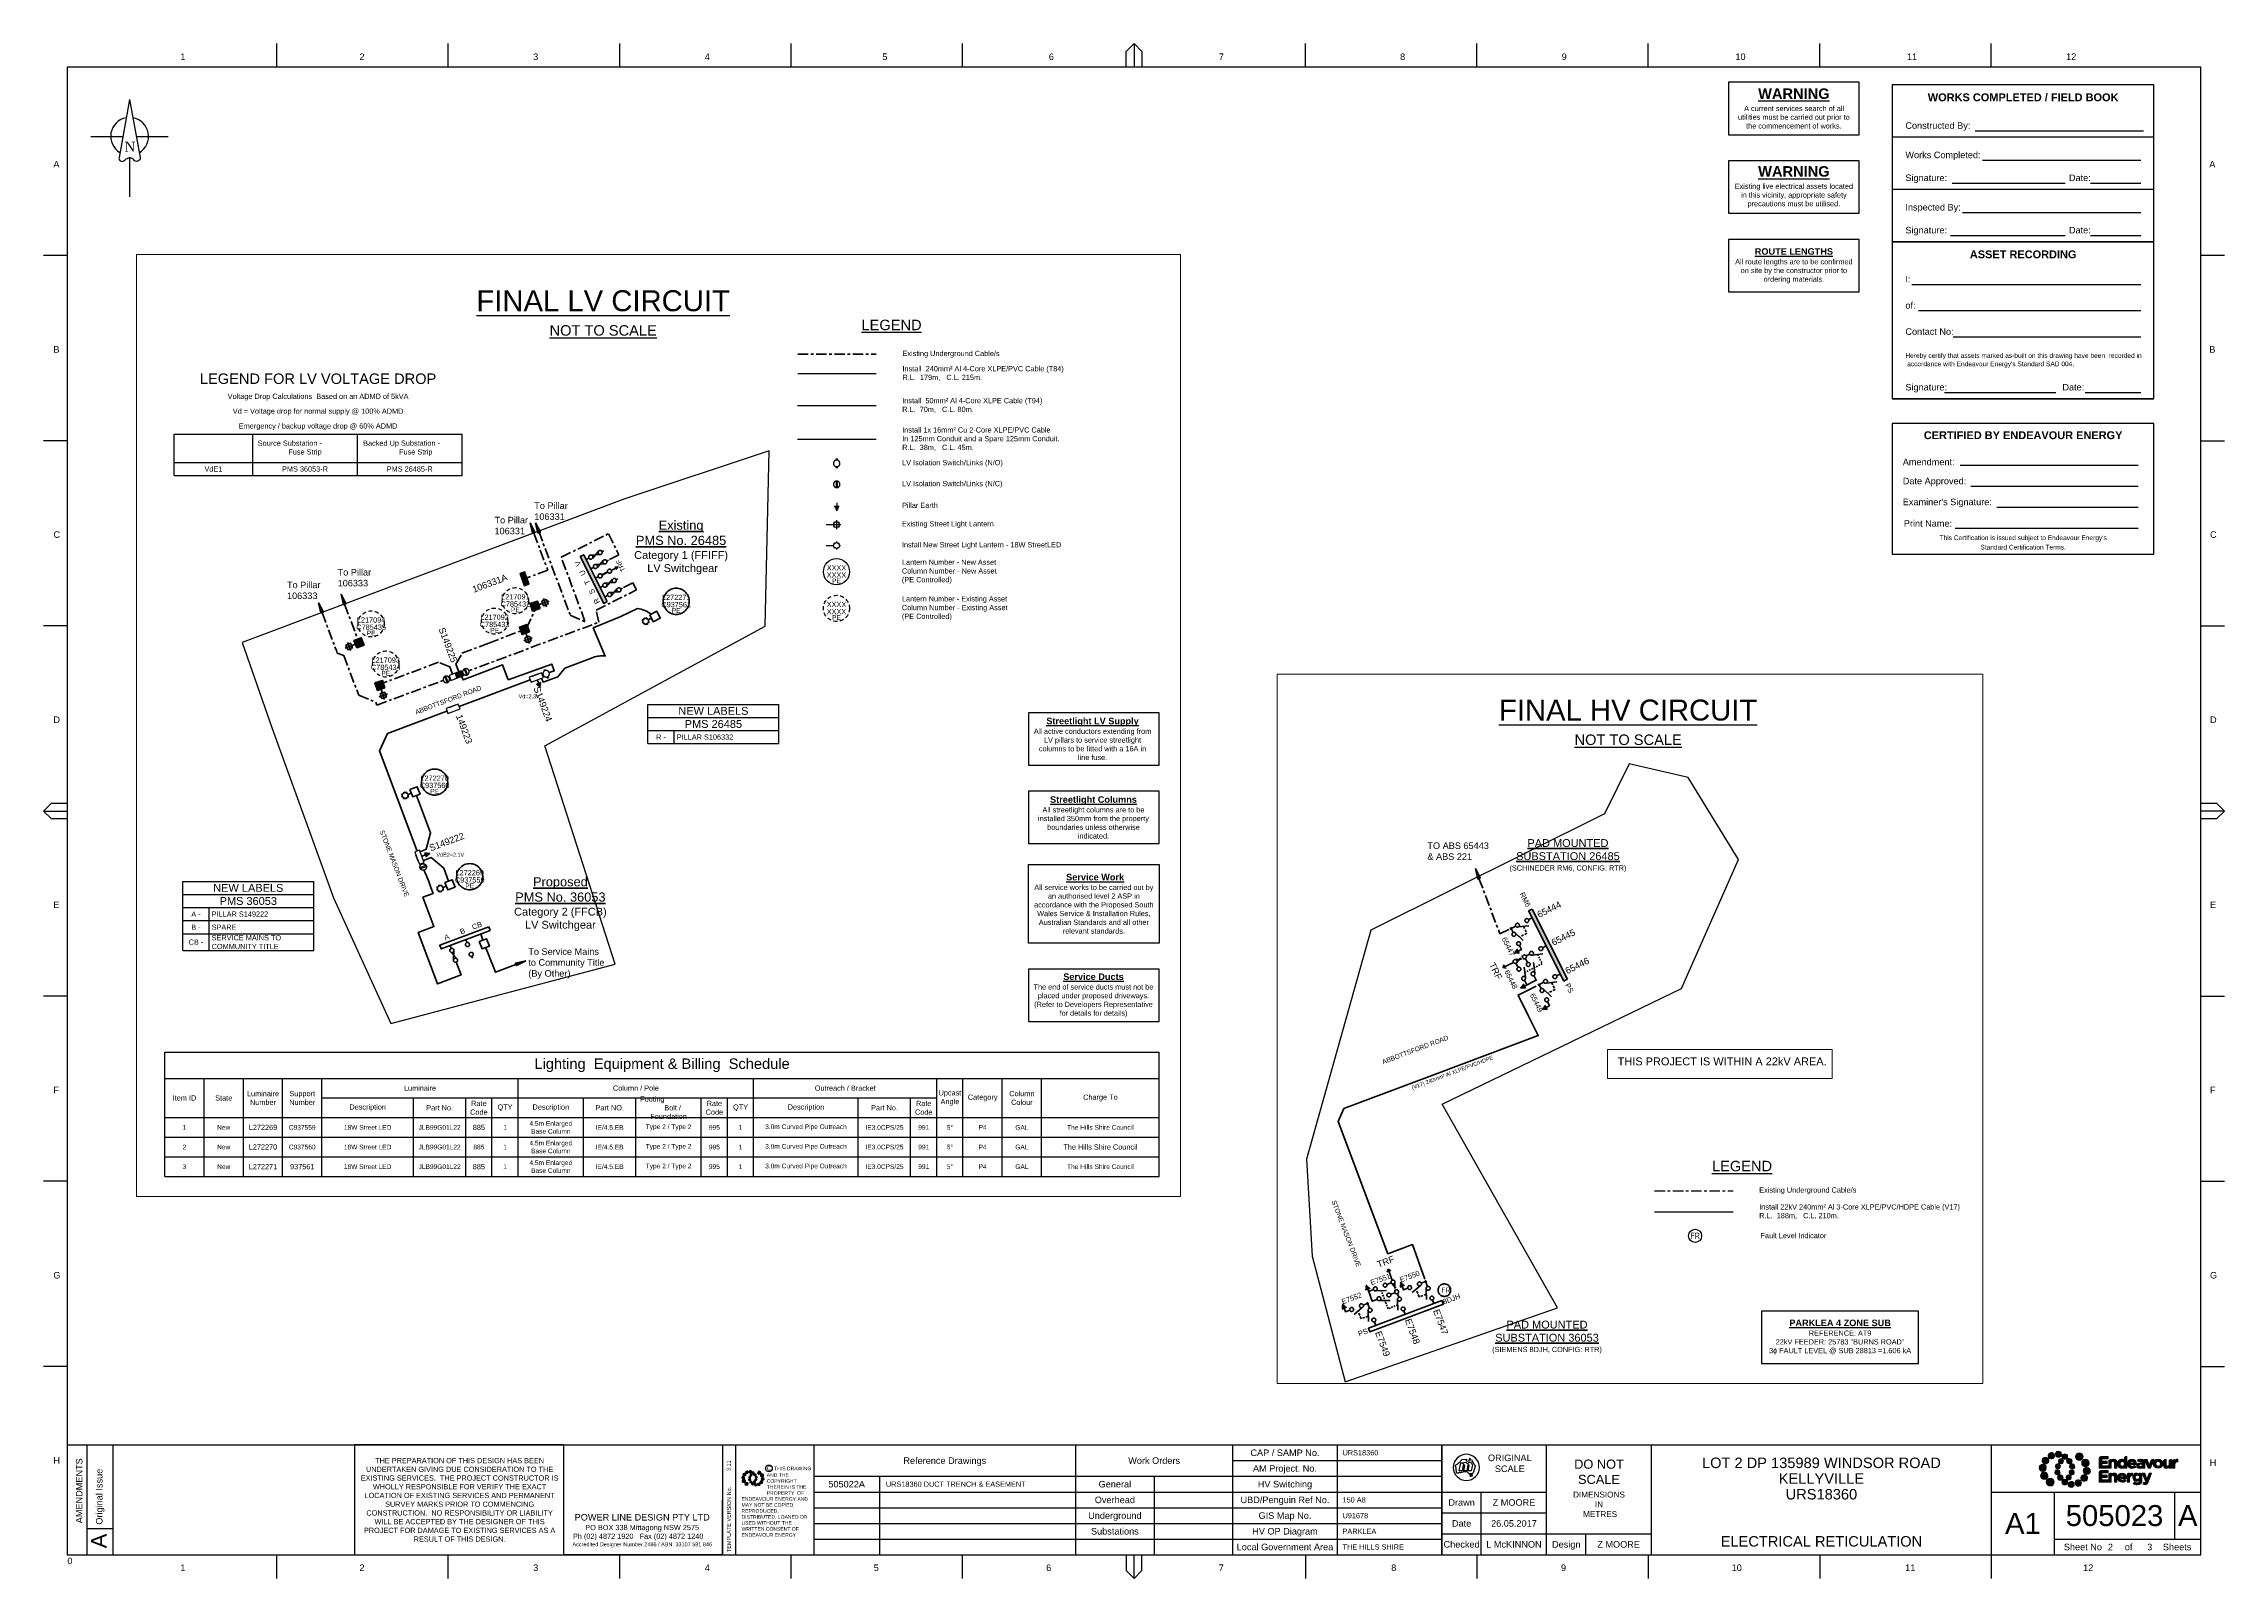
# Paper-space layout 'SL LV HV' of a CAD drawing. Header units: metres, sheet in millimetres. Extents: x -9 to 824, y -9 to 577.
# The model-space entities are those that its viewports show. They can reach past a viewport. Long polylines and large blocks are cut down to what shows.
import ezdxf
from ezdxf.enums import TextEntityAlignment as Align

# ---------------------------------------------------------------- set-up
doc = ezdxf.new("R2010")
doc.units = ezdxf.units.M
for name, pattern in [('Cable Exist OH', [1, 1, 0]), ('Cable Exist UG', [7, 4, -1, 1, -1]), ('CENTERX2', [4, 2.5, -0.5, 0.5, -0.5]), ('Dash', [5, 3, -2]), ('DASHED', [19.05, 12.7, -6.35]), ('IE Trench LV', [6, 4, -2])]:
    doc.linetypes.add(name, pattern=pattern)
doc.layers.get('0').update_dxf_attribs({"color": 6})
for name, color, linetype, lineweight in [('_User Dimensions', 140, 'Continuous', 13), ('_User Notes', 7, 'Continuous', 20), ('_User_HV_Exist', 1, 'Continuous', 35), ('_User_LV_Exist', 5, 'Continuous', 35), ('_User_SL_Exist', 4, 'Continuous', 35)]:
    doc.layers.add(name, color=color, linetype=linetype, lineweight=lineweight)
for name, color, linetype in [('Equip_LV_EXT', 7, 'Continuous'), ('Equip_LV_NEW', 2, 'Continuous'), ('Equip_SP_HV_EXT', 7, 'Continuous'), ('Notes', 7, 'Continuous'), ('Notes_HV_MISC', 1, 'Continuous'), ('SupportsOH_SP_TR_HV_LV_SL_EXT', 7, 'Continuous'), ('SupportsUG_SP_LV_EXT', 7, 'Continuous'), ('SupportsUG_SP_LV_NEW', 2, 'Continuous')]:
    doc.layers.add(name, color=color, linetype=linetype)
doc.layers.add('Viewports', color=6, linetype='Continuous', plot=False)
doc.styles.add('ARIAL', font='arial.ttf', dxfattribs={"height": 2})
doc.styles.add('COLUMN_LABEL', font='arial.ttf', dxfattribs={"height": 2})
doc.styles.add('HVSW_LABEL', font='arial.ttf', dxfattribs={"height": 3.5})
doc.styles.add('iecARIAL', font='arial.ttf', dxfattribs={"height": 2})
doc.styles.add('iecISOCP', font='isocp.shx')
doc.styles.add('iecNAME', font='times.ttf')
doc.styles.add('ieISOCP', font='arial.ttf', dxfattribs={"height": 1.5})
doc.styles.add('POLE_LABEL', font='arial.ttf', dxfattribs={"height": 2})
doc.styles.add('SL_LABEL', font='arial.ttf', dxfattribs={"height": 2})
doc.styles.get("Standard").update_dxf_attribs({"font": 'arial.ttf'})
doc.styles.add('SWG_LABEL', font='arial.ttf')
doc.styles.add('SWITCH_LABEL', font='arial.ttf', dxfattribs={"height": 2})
doc.linetypes.add('Cable 1', pattern='A,5,-0.3,["//",Standard,S=1.35,R=0,X=0,Y=-0.65],-1.2', length=6.5)
doc.linetypes.add('Cable 3', pattern='A,5,-0.01,[">>",Standard,S=1.5,R=0,X=0,Y=-0.735],-2.4', length=7.41)
doc.linetypes.add('Cable 4', pattern='A,5.25,-0.1,["o",Standard,S=2,R=0,X=1.2,Y=-0.7],-4', length=9.35)
doc.linetypes.add('Cable New UG', pattern='A,5.5,-0.01,["X",Standard,S=1.8,R=0,X=0,Y=-0.94],-1.7', length=7.21)
doc.linetypes.add('Cable o', pattern='A,3.5,-0.01,["O",Standard,S=1.25,R=0,X=0,Y=-0.63],-1.36', length=4.87)
doc.linetypes.add('Cable x', pattern='A,4.5,-0.01,["X",Standard,S=1.25,R=0,X=0,Y=-0.65],-1.2', length=5.71)

# ---------------------------------------------------------------- blocks, each defined once
blk = doc.blocks.new('EE_LOGO_SMALL')
at = {"layer": 'Notes'}
h = blk.add_hatch(color=256, dxfattribs=at)
edge = h.paths.add_edge_path()
edge.add_spline(control_points=[(-8.4, 2), (-9.2, 2), (-9.8, 1.4), (-9.8, 0.7), (-9.9, -0.1), (-9.3, -0.7), (-8.6, -0.8), (-7.8, -0.8), (-7.2, -0.2), (-7.1, 0.5), (-7.1, 1.3), (-7.7, 1.9), (-8.4, 2)], knot_values=[0, 0, 0, 0, 1, 1, 1, 2, 2, 2, 3, 3, 3, 4, 4, 4, 4], degree=3, periodic=0)
h = blk.add_hatch(color=256, dxfattribs=at)
edge = h.paths.add_edge_path()
edge.add_spline(control_points=[(-6.8, 4.5), (-7.4, 4.8), (-8.2, 4.6), (-8.6, 4), (-8.9, 3.4), (-8.7, 2.6), (-8.1, 2.2), (-7.5, 1.9), (-6.7, 2.1), (-6.3, 2.7), (-6, 3.3), (-6.2, 4.1), (-6.8, 4.5)], knot_values=[0, 0, 0, 0, 1, 1, 1, 2, 2, 2, 3, 3, 3, 4, 4, 4, 4], degree=3, periodic=0)
h = blk.add_hatch(color=256, dxfattribs=at)
edge = h.paths.add_edge_path()
edge.add_spline(control_points=[(-4.2, 5.9), (-4.6, 6.5), (-5.3, 6.6), (-5.9, 6.3), (-6.4, 5.9), (-6.6, 5.1), (-6.2, 4.6), (-5.9, 4), (-5.1, 3.8), (-4.6, 4.2), (-4, 4.6), (-3.8, 5.3), (-4.2, 5.9)], knot_values=[0, 0, 0, 0, 1, 1, 1, 2, 2, 2, 3, 3, 3, 4, 4, 4, 4], degree=3, periodic=0)
h = blk.add_hatch(color=256, dxfattribs=at)
edge = h.paths.add_edge_path()
edge.add_spline(control_points=[(-1.3, 5.9), (-1.4, 6.5), (-2, 7), (-2.6, 6.9), (-3.3, 6.9), (-3.7, 6.3), (-3.7, 5.6), (-3.6, 5), (-3, 4.5), (-2.4, 4.6), (-1.7, 4.7), (-1.3, 5.2), (-1.3, 5.9)], knot_values=[0, 0, 0, 0, 1, 1, 1, 2, 2, 2, 3, 3, 3, 4, 4, 4, 4], degree=3, periodic=0)
h = blk.add_hatch(color=256, dxfattribs=at)
edge = h.paths.add_edge_path()
edge.add_spline(control_points=[(-2.5, 2.1), (-3, 2.2), (-3.5, 1.9), (-3.6, 1.3), (-3.7, 0.8), (-3.4, 0.3), (-2.9, 0.2), (-2.4, 0.1), (-1.9, 0.4), (-1.8, 0.9), (-1.7, 1.5), (-2, 2), (-2.5, 2.1)], knot_values=[0, 0, 0, 0, 1, 1, 1, 2, 2, 2, 3, 3, 3, 4, 4, 4, 4], degree=3, periodic=0)
h = blk.add_hatch(color=256, dxfattribs=at)
edge = h.paths.add_edge_path()
edge.add_spline(control_points=[(1, 4.9), (1, 4.3), (0.5, 3.8), (-0.1, 3.8), (-0.7, 3.8), (-1.2, 4.3), (-1.2, 4.9), (-1.2, 5.5), (-0.7, 6), (-0.1, 6), (0.5, 6), (1, 5.5), (1, 4.9)], knot_values=[0, 0, 0, 0, 1, 1, 1, 2, 2, 2, 3, 3, 3, 4, 4, 4, 4], degree=3, periodic=0)
edge = h.paths.add_edge_path()
edge.add_spline(control_points=[(-1.4, 4), (-1.9, 4.1), (-2.4, 3.8), (-2.5, 3.3), (-2.6, 2.7), (-2.3, 2.2), (-1.8, 2.1), (-1.3, 2), (-0.7, 2.3), (-0.6, 2.9), (-0.5, 3.4), (-0.9, 3.9), (-1.4, 4)], knot_values=[0, 0, 0, 0, 1, 1, 1, 2, 2, 2, 3, 3, 3, 4, 4, 4, 4], degree=3, periodic=0)
h = blk.add_hatch(color=256, dxfattribs=at)
edge = h.paths.add_edge_path()
edge.add_spline(control_points=[(2.3, 2.4), (2.8, 2.8), (2.8, 3.4), (2.4, 3.9), (2, 4.3), (1.4, 4.3), (0.9, 3.9), (0.5, 3.6), (0.5, 2.9), (0.9, 2.5), (1.2, 2), (1.9, 2), (2.3, 2.4)], knot_values=[0, 0, 0, 0, 1, 1, 1, 2, 2, 2, 3, 3, 3, 4, 4, 4, 4], degree=3, periodic=0)
edge = h.paths.add_edge_path()
edge.add_spline(control_points=[(1, 4.9), (1, 4.3), (0.5, 3.8), (-0.1, 3.8), (-0.7, 3.8), (-1.2, 4.3), (-1.2, 4.9), (-1.2, 5.5), (-0.7, 6), (-0.1, 6), (0.5, 6), (1, 5.5), (1, 4.9)], knot_values=[0, 0, 0, 0, 1, 1, 1, 2, 2, 2, 3, 3, 3, 4, 4, 4, 4], degree=3, periodic=0)
h = blk.add_hatch(color=256, dxfattribs=at)
edge = h.paths.add_edge_path()
edge.add_spline(control_points=[(1, 4.9), (1, 4.3), (0.5, 3.8), (-0.1, 3.8), (-0.7, 3.8), (-1.2, 4.3), (-1.2, 4.9), (-1.2, 5.5), (-0.7, 6), (-0.1, 6), (0.5, 6), (1, 5.5), (1, 4.9)], knot_values=[0, 0, 0, 0, 1, 1, 1, 2, 2, 2, 3, 3, 3, 4, 4, 4, 4], degree=3, periodic=0)
edge = h.paths.add_edge_path(flags=16)
edge.add_spline(control_points=[(1, 4.9), (1, 4.3), (0.5, 3.8), (-0.1, 3.8), (-0.7, 3.8), (-1.2, 4.3), (-1.2, 4.9), (-1.2, 5.5), (-0.7, 6), (-0.1, 6), (0.5, 6), (1, 5.5), (1, 4.9)], knot_values=[0, 0, 0, 0, 1, 1, 1, 2, 2, 2, 3, 3, 3, 4, 4, 4, 4], degree=3, periodic=0)
h = blk.add_hatch(color=256, dxfattribs=at)
edge = h.paths.add_edge_path()
edge.add_spline(control_points=[(3, 0.2), (3.5, 0.3), (3.8, 0.9), (3.7, 1.4), (3.6, 1.9), (3, 2.3), (2.5, 2.1), (1.9, 2), (1.6, 1.4), (1.8, 0.9), (1.9, 0.4), (2.5, 0.1), (3, 0.2)], knot_values=[0, 0, 0, 0, 1, 1, 1, 2, 2, 2, 3, 3, 3, 4, 4, 4, 4], degree=3, periodic=0)
h = blk.add_hatch(color=256, dxfattribs=at)
edge = h.paths.add_edge_path()
edge.add_spline(control_points=[(7, 4.9), (7, 4), (6.3, 3.4), (5.5, 3.4), (4.6, 3.4), (4, 4), (4, 4.9), (4, 5.7), (4.6, 6.4), (5.5, 6.4), (6.3, 6.4), (7, 5.7), (7, 4.9)], knot_values=[0, 0, 0, 0, 1, 1, 1, 2, 2, 2, 3, 3, 3, 4, 4, 4, 4], degree=3, periodic=0)
h = blk.add_hatch(color=256, dxfattribs=at)
edge = h.paths.add_edge_path()
edge.add_spline(control_points=[(8.4, 1.1), (9.1, 1.5), (9.4, 2.3), (9.1, 3), (8.8, 3.7), (7.9, 4.1), (7.2, 3.8), (6.5, 3.4), (6.2, 2.6), (6.5, 1.9), (6.8, 1.2), (7.7, 0.8), (8.4, 1.1)], knot_values=[0, 0, 0, 0, 1, 1, 1, 2, 2, 2, 3, 3, 3, 4, 4, 4, 4], degree=3, periodic=0)
h = blk.add_hatch(color=256, dxfattribs=at)
edge = h.paths.add_edge_path()
edge.add_spline(control_points=[(8.3, -1.9), (9, -1.9), (9.7, -1.4), (9.7, -0.6), (9.7, 0.1), (9.2, 0.8), (8.4, 0.8), (7.7, 0.8), (7, 0.3), (7, -0.5), (6.9, -1.2), (7.5, -1.9), (8.3, -1.9)], knot_values=[0, 0, 0, 0, 1, 1, 1, 2, 2, 2, 3, 3, 3, 4, 4, 4, 4], degree=3, periodic=0)
h = blk.add_hatch(color=256, dxfattribs=at)
edge = h.paths.add_edge_path()
edge.add_spline(control_points=[(-8.5, -1.1), (-9.2, -1.4), (-9.6, -2.3), (-9.3, -3), (-8.9, -3.7), (-8.1, -4), (-7.4, -3.7), (-6.7, -3.4), (-6.3, -2.5), (-6.6, -1.8), (-7, -1.1), (-7.8, -0.8), (-8.5, -1.1)], knot_values=[0, 0, 0, 0, 1, 1, 1, 2, 2, 2, 3, 3, 3, 4, 4, 4, 4], degree=3, periodic=0)
h = blk.add_hatch(color=256, dxfattribs=at)
edge = h.paths.add_edge_path()
edge.add_spline(control_points=[(-7.1, -4.8), (-7.1, -4), (-6.5, -3.3), (-5.6, -3.3), (-4.8, -3.3), (-4.1, -4), (-4.1, -4.8), (-4.1, -5.7), (-4.8, -6.3), (-5.6, -6.3), (-6.5, -6.3), (-7.1, -5.7), (-7.1, -4.8)], knot_values=[0, 0, 0, 0, 1, 1, 1, 2, 2, 2, 3, 3, 3, 4, 4, 4, 4], degree=3, periodic=0)
h = blk.add_hatch(color=256, dxfattribs=at)
edge = h.paths.add_edge_path()
edge.add_spline(control_points=[(-3.1, -0.2), (-3.7, -0.3), (-4, -0.8), (-3.8, -1.4), (-3.7, -1.9), (-3.2, -2.2), (-2.6, -2.1), (-2.1, -1.9), (-1.8, -1.4), (-1.9, -0.9), (-2.1, -0.3), (-2.6, 0), (-3.1, -0.2)], knot_values=[0, 0, 0, 0, 1, 1, 1, 2, 2, 2, 3, 3, 3, 4, 4, 4, 4], degree=3, periodic=0)
h = blk.add_hatch(color=256, dxfattribs=at)
edge = h.paths.add_edge_path()
edge.add_spline(control_points=[(-2.5, -2.3), (-2.9, -2.7), (-3, -3.4), (-2.6, -3.8), (-2.2, -4.2), (-1.5, -4.3), (-1.1, -3.9), (-0.7, -3.5), (-0.6, -2.8), (-1, -2.4), (-1.4, -2), (-2, -1.9), (-2.5, -2.3)], knot_values=[0, 0, 0, 0, 1, 1, 1, 2, 2, 2, 3, 3, 3, 4, 4, 4, 4], degree=3, periodic=0)
h = blk.add_hatch(color=256, dxfattribs=at)
edge = h.paths.add_edge_path()
edge.add_spline(control_points=[(-1.2, -4.8), (-1.2, -4.2), (-0.7, -3.7), (-0.1, -3.7), (0.5, -3.7), (1, -4.2), (1, -4.8), (1, -5.4), (0.5, -5.9), (-0.1, -5.9), (-0.7, -5.9), (-1.2, -5.4), (-1.2, -4.8)], knot_values=[0, 0, 0, 0, 1, 1, 1, 2, 2, 2, 3, 3, 3, 4, 4, 4, 4], degree=3, periodic=0)
h = blk.add_hatch(color=256, dxfattribs=at)
edge = h.paths.add_edge_path()
edge.add_spline(control_points=[(1.2, -3.9), (1.7, -4.1), (2.2, -3.7), (2.3, -3.2), (2.5, -2.7), (2.1, -2.2), (1.6, -2.1), (1.1, -2), (0.6, -2.3), (0.5, -2.8), (0.4, -3.3), (0.7, -3.8), (1.2, -3.9)], knot_values=[0, 0, 0, 0, 1, 1, 1, 2, 2, 2, 3, 3, 3, 4, 4, 4, 4], degree=3, periodic=0)
h = blk.add_hatch(color=256, dxfattribs=at)
edge = h.paths.add_edge_path()
edge.add_spline(control_points=[(1.2, -5.8), (1.3, -6.5), (1.8, -6.9), (2.5, -6.9), (3.1, -6.8), (3.6, -6.2), (3.5, -5.6), (3.4, -5), (2.9, -4.5), (2.2, -4.6), (1.6, -4.6), (1.1, -5.2), (1.2, -5.8)], knot_values=[0, 0, 0, 0, 1, 1, 1, 2, 2, 2, 3, 3, 3, 4, 4, 4, 4], degree=3, periodic=0)
h = blk.add_hatch(color=256, dxfattribs=at)
edge = h.paths.add_edge_path()
edge.add_spline(control_points=[(2.4, -2), (2.9, -2.1), (3.4, -1.8), (3.5, -1.3), (3.6, -0.8), (3.3, -0.3), (2.8, -0.2), (2.2, -0.1), (1.7, -0.4), (1.6, -0.9), (1.5, -1.4), (1.8, -1.9), (2.4, -2)], knot_values=[0, 0, 0, 0, 1, 1, 1, 2, 2, 2, 3, 3, 3, 4, 4, 4, 4], degree=3, periodic=0)
h = blk.add_hatch(color=256, dxfattribs=at)
edge = h.paths.add_edge_path()
edge.add_spline(control_points=[(4, -5.8), (4.4, -6.4), (5.2, -6.6), (5.7, -6.2), (6.3, -5.8), (6.5, -5.1), (6.1, -4.5), (5.7, -4), (5, -3.8), (4.4, -4.2), (3.8, -4.5), (3.7, -5.3), (4, -5.8)], knot_values=[0, 0, 0, 0, 1, 1, 1, 2, 2, 2, 3, 3, 3, 4, 4, 4, 4], degree=3, periodic=0)
h = blk.add_hatch(color=256, dxfattribs=at)
edge = h.paths.add_edge_path()
edge.add_spline(control_points=[(6.7, -4.4), (7.3, -4.8), (8.1, -4.6), (8.4, -4), (8.8, -3.3), (8.6, -2.6), (8, -2.2), (7.3, -1.8), (6.6, -2.1), (6.2, -2.7), (5.8, -3.3), (6, -4.1), (6.7, -4.4)], knot_values=[0, 0, 0, 0, 1, 1, 1, 2, 2, 2, 3, 3, 3, 4, 4, 4, 4], degree=3, periodic=0)
at = {"layer": 'Notes', "lineweight": 0}
for points in [[(1.8, 2.1), (1.8, 2.1)], [(-2, -2.1), (-2, -2.1)]]:
    blk.add_lwpolyline(points, dxfattribs=at)
for points in [[(-8.4, 2), (-9.2, 2), (-9.8, 1.4), (-9.8, 0.7), (-9.9, -0.1), (-9.3, -0.7), (-8.6, -0.8), (-7.8, -0.8), (-7.2, -0.2), (-7.1, 0.5), (-7.1, 1.3), (-7.7, 1.9), (-8.4, 2)], [(-6.8, 4.5), (-7.4, 4.8), (-8.2, 4.6), (-8.6, 4), (-8.9, 3.4), (-8.7, 2.6), (-8.1, 2.2), (-7.5, 1.9), (-6.7, 2.1), (-6.3, 2.7), (-6, 3.3), (-6.2, 4.1), (-6.8, 4.5)], [(-4.2, 5.9), (-4.6, 6.5), (-5.3, 6.6), (-5.9, 6.3), (-6.4, 5.9), (-6.6, 5.1), (-6.2, 4.6), (-5.9, 4), (-5.1, 3.8), (-4.6, 4.2), (-4, 4.6), (-3.8, 5.3), (-4.2, 5.9)], [(-1.3, 5.9), (-1.4, 6.5), (-2, 7), (-2.6, 6.9), (-3.3, 6.9), (-3.7, 6.3), (-3.7, 5.6), (-3.6, 5), (-3, 4.5), (-2.4, 4.6), (-1.7, 4.7), (-1.3, 5.2), (-1.3, 5.9)], [(-2.5, 2.1), (-3, 2.2), (-3.5, 1.9), (-3.6, 1.3), (-3.7, 0.8), (-3.4, 0.3), (-2.9, 0.2), (-2.4, 0.1), (-1.9, 0.4), (-1.8, 0.9), (-1.7, 1.5), (-2, 2), (-2.5, 2.1)], [(-1.4, 4), (-1.9, 4.1), (-2.4, 3.8), (-2.5, 3.3), (-2.6, 2.7), (-2.3, 2.2), (-1.8, 2.1), (-1.3, 2), (-0.7, 2.3), (-0.6, 2.9), (-0.5, 3.4), (-0.9, 3.9), (-1.4, 4)], [(1, 4.9), (1, 4.3), (0.5, 3.8), (-0.1, 3.8), (-0.7, 3.8), (-1.2, 4.3), (-1.2, 4.9), (-1.2, 5.5), (-0.7, 6), (-0.1, 6), (0.5, 6), (1, 5.5), (1, 4.9)], [(1, 4.9), (1, 4.3), (0.5, 3.8), (-0.1, 3.8), (-0.7, 3.8), (-1.2, 4.3), (-1.2, 4.9), (-1.2, 5.5), (-0.7, 6), (-0.1, 6), (0.5, 6), (1, 5.5), (1, 4.9)], [(2.3, 2.4), (2.8, 2.8), (2.8, 3.4), (2.4, 3.9), (2, 4.3), (1.4, 4.3), (0.9, 3.9), (0.5, 3.6), (0.5, 2.9), (0.9, 2.5), (1.2, 2), (1.9, 2), (2.3, 2.4)], [(3, 0.2), (3.5, 0.3), (3.8, 0.9), (3.7, 1.4), (3.6, 1.9), (3, 2.3), (2.5, 2.1), (1.9, 2), (1.6, 1.4), (1.8, 0.9), (1.9, 0.4), (2.5, 0.1), (3, 0.2)], [(7, 4.9), (7, 4), (6.3, 3.4), (5.5, 3.4), (4.6, 3.4), (4, 4), (4, 4.9), (4, 5.7), (4.6, 6.4), (5.5, 6.4), (6.3, 6.4), (7, 5.7), (7, 4.9)], [(8.4, 1.1), (9.1, 1.5), (9.4, 2.3), (9.1, 3), (8.8, 3.7), (7.9, 4.1), (7.2, 3.8), (6.5, 3.4), (6.2, 2.6), (6.5, 1.9), (6.8, 1.2), (7.7, 0.8), (8.4, 1.1)], [(8.3, -1.9), (9, -1.9), (9.7, -1.4), (9.7, -0.6), (9.7, 0.1), (9.2, 0.8), (8.4, 0.8), (7.7, 0.8), (7, 0.3), (7, -0.5), (6.9, -1.2), (7.5, -1.9), (8.3, -1.9)], [(-8.5, -1.1), (-9.2, -1.4), (-9.6, -2.3), (-9.3, -3), (-8.9, -3.7), (-8.1, -4), (-7.4, -3.7), (-6.7, -3.4), (-6.3, -2.5), (-6.6, -1.8), (-7, -1.1), (-7.8, -0.8), (-8.5, -1.1)], [(-7.1, -4.8), (-7.1, -4), (-6.5, -3.3), (-5.6, -3.3), (-4.8, -3.3), (-4.1, -4), (-4.1, -4.8), (-4.1, -5.7), (-4.8, -6.3), (-5.6, -6.3), (-6.5, -6.3), (-7.1, -5.7), (-7.1, -4.8)], [(-3.1, -0.2), (-3.7, -0.3), (-4, -0.8), (-3.8, -1.4), (-3.7, -1.9), (-3.2, -2.2), (-2.6, -2.1), (-2.1, -1.9), (-1.8, -1.4), (-1.9, -0.9), (-2.1, -0.3), (-2.6, 0), (-3.1, -0.2)], [(-2.5, -2.3), (-2.9, -2.7), (-3, -3.4), (-2.6, -3.8), (-2.2, -4.2), (-1.5, -4.3), (-1.1, -3.9), (-0.7, -3.5), (-0.6, -2.8), (-1, -2.4), (-1.4, -2), (-2, -1.9), (-2.5, -2.3)], [(-1.2, -4.8), (-1.2, -4.2), (-0.7, -3.7), (-0.1, -3.7), (0.5, -3.7), (1, -4.2), (1, -4.8), (1, -5.4), (0.5, -5.9), (-0.1, -5.9), (-0.7, -5.9), (-1.2, -5.4), (-1.2, -4.8)], [(1.2, -3.9), (1.7, -4.1), (2.2, -3.7), (2.3, -3.2), (2.5, -2.7), (2.1, -2.2), (1.6, -2.1), (1.1, -2), (0.6, -2.3), (0.5, -2.8), (0.4, -3.3), (0.7, -3.8), (1.2, -3.9)], [(1.2, -5.8), (1.3, -6.5), (1.8, -6.9), (2.5, -6.9), (3.1, -6.8), (3.6, -6.2), (3.5, -5.6), (3.4, -5), (2.9, -4.5), (2.2, -4.6), (1.6, -4.6), (1.1, -5.2), (1.2, -5.8)], [(2.4, -2), (2.9, -2.1), (3.4, -1.8), (3.5, -1.3), (3.6, -0.8), (3.3, -0.3), (2.8, -0.2), (2.2, -0.1), (1.7, -0.4), (1.6, -0.9), (1.5, -1.4), (1.8, -1.9), (2.4, -2)], [(4, -5.8), (4.4, -6.4), (5.2, -6.6), (5.7, -6.2), (6.3, -5.8), (6.5, -5.1), (6.1, -4.5), (5.7, -4), (5, -3.8), (4.4, -4.2), (3.8, -4.5), (3.7, -5.3), (4, -5.8)], [(6.7, -4.4), (7.3, -4.8), (8.1, -4.6), (8.4, -4), (8.8, -3.3), (8.6, -2.6), (8, -2.2), (7.3, -1.8), (6.6, -2.1), (6.2, -2.7), (5.8, -3.3), (6, -4.1), (6.7, -4.4)]]:
    blk.add_open_spline(points, degree=3, knots=[0, 0, 0, 0, 1, 1, 1, 2, 2, 2, 3, 3, 3, 4, 4, 4, 4], dxfattribs=at)
blk = doc.blocks.new('EE_COPYRIGHT_A1')
at = {"layer": 'Notes'}
blk.add_circle((9.53, -0.82), 1.15, dxfattribs=at)
at = {"xscale": 0.4, "yscale": 0.4, "zscale": 0.4}
blk.add_blockref('EE_LOGO_SMALL', (3.96, -4.29), dxfattribs=at)
at = {"layer": 'Notes', "insert": (0, 0), "char_height": 1.25, "width": 24.1208, "attachment_point": 1, "style": 'ARIAL'}
blk.add_mtext('\\pt8.75;               ^I{\\H1.2x;C } THIS DRAWING\\P\\pi-8.75,l8.75,t8.75,20;       ^IAND THE ^I\\P\\pi0,t8.75;COPYRIGHT\\P\\pi-8.75,t1.25,8.75;^I^ITHEREIN IS THE PROPERTY  OF \\P\\pi0,l0,t1.25;ENDEAVOUR ENERGY AND MAY NOT BE COPIED, REPRODUCED, DISTRIBUTED, LOANED OR USED WITHOUT THE WRITTEN CONSENT OF ENDEAVOUR ENERGY', dxfattribs=at)
blk = doc.blocks.new('EE_LOGO')
h = blk.add_hatch(color=256)
edge = h.paths.add_edge_path()
edge.add_spline(control_points=[(-25.34, 1.94), (-26.08, 1.98), (-26.72, 1.41), (-26.77, 0.66), (-26.81, -0.09), (-26.24, -0.72), (-25.49, -0.77), (-24.74, -0.81), (-24.1, -0.24), (-24.06, 0.51), (-24.02, 1.25), (-24.59, 1.89), (-25.34, 1.94)], knot_values=[0, 0, 0, 0, 1, 1, 1, 2, 2, 2, 3, 3, 3, 4, 4, 4, 4], degree=3, periodic=0)
h = blk.add_hatch(color=256)
edge = h.paths.add_edge_path()
edge.add_spline(control_points=[(-23.73, 4.46), (-24.34, 4.81), (-25.13, 4.61), (-25.49, 3.99), (-25.85, 3.38), (-25.64, 2.59), (-25.03, 2.23), (-24.41, 1.87), (-23.63, 2.08), (-23.27, 2.69), (-22.91, 3.31), (-23.12, 4.1), (-23.73, 4.46)], knot_values=[0, 0, 0, 0, 1, 1, 1, 2, 2, 2, 3, 3, 3, 4, 4, 4, 4], degree=3, periodic=0)
h = blk.add_hatch(color=256)
edge = h.paths.add_edge_path()
edge.add_spline(control_points=[(-21.12, 5.87), (-21.48, 6.44), (-22.24, 6.61), (-22.81, 6.24), (-23.37, 5.88), (-23.54, 5.12), (-23.17, 4.55), (-22.81, 3.98), (-22.05, 3.82), (-21.48, 4.19), (-20.92, 4.55), (-20.75, 5.31), (-21.12, 5.87)], knot_values=[0, 0, 0, 0, 1, 1, 1, 2, 2, 2, 3, 3, 3, 4, 4, 4, 4], degree=3, periodic=0)
h = blk.add_hatch(color=256)
edge = h.paths.add_edge_path()
edge.add_spline(control_points=[(-19.43, 2.06), (-19.94, 2.17), (-20.44, 1.84), (-20.55, 1.33), (-20.66, 0.82), (-20.34, 0.32), (-19.83, 0.21), (-19.32, 0.1), (-18.81, 0.42), (-18.71, 0.93), (-18.59, 1.44), (-18.92, 1.95), (-19.43, 2.06)], knot_values=[0, 0, 0, 0, 1, 1, 1, 2, 2, 2, 3, 3, 3, 4, 4, 4, 4], degree=3, periodic=0)
h = blk.add_hatch(color=256)
edge = h.paths.add_edge_path()
edge.add_spline(control_points=[(-18.27, 5.87), (-18.34, 6.5), (-18.91, 6.97), (-19.54, 6.9), (-20.18, 6.84), (-20.65, 6.27), (-20.58, 5.63), (-20.52, 4.99), (-19.95, 4.53), (-19.31, 4.59), (-18.67, 4.66), (-18.21, 5.23), (-18.27, 5.87)], knot_values=[0, 0, 0, 0, 1, 1, 1, 2, 2, 2, 3, 3, 3, 4, 4, 4, 4], degree=3, periodic=0)
h = blk.add_hatch(color=256)
edge = h.paths.add_edge_path()
edge.add_spline(control_points=[(-15.91, 4.86), (-15.91, 4.26), (-16.4, 3.77), (-17, 3.77), (-17.6, 3.77), (-18.08, 4.26), (-18.08, 4.86), (-18.08, 5.46), (-17.6, 5.95), (-17, 5.95), (-16.4, 5.95), (-15.91, 5.46), (-15.91, 4.86)], knot_values=[0, 0, 0, 0, 1, 1, 1, 2, 2, 2, 3, 3, 3, 4, 4, 4, 4], degree=3, periodic=0)
edge = h.paths.add_edge_path()
edge.add_spline(control_points=[(-18.29, 3.97), (-18.8, 4.08), (-19.3, 3.76), (-19.41, 3.25), (-19.52, 2.74), (-19.2, 2.23), (-18.69, 2.12), (-18.18, 2.01), (-17.67, 2.33), (-17.56, 2.84), (-17.45, 3.35), (-17.78, 3.86), (-18.29, 3.97)], knot_values=[0, 0, 0, 0, 1, 1, 1, 2, 2, 2, 3, 3, 3, 4, 4, 4, 4], degree=3, periodic=0)
h = blk.add_hatch(color=256)
edge = h.paths.add_edge_path()
edge.add_spline(control_points=[(-14.59, 2.36), (-14.16, 2.75), (-14.12, 3.41), (-14.51, 3.84), (-14.89, 4.27), (-15.55, 4.31), (-15.99, 3.93), (-16.42, 3.54), (-16.46, 2.88), (-16.07, 2.45), (-15.69, 2.01), (-15.02, 1.98), (-14.59, 2.36)], knot_values=[0, 0, 0, 0, 1, 1, 1, 2, 2, 2, 3, 3, 3, 4, 4, 4, 4], degree=3, periodic=0)
edge = h.paths.add_edge_path()
edge.add_spline(control_points=[(-15.91, 4.86), (-15.91, 4.26), (-16.4, 3.77), (-17, 3.77), (-17.6, 3.77), (-18.08, 4.26), (-18.08, 4.86), (-18.08, 5.46), (-17.6, 5.95), (-17, 5.95), (-16.4, 5.95), (-15.91, 5.46), (-15.91, 4.86)], knot_values=[0, 0, 0, 0, 1, 1, 1, 2, 2, 2, 3, 3, 3, 4, 4, 4, 4], degree=3, periodic=0)
h = blk.add_hatch(color=256)
edge = h.paths.add_edge_path()
edge.add_spline(control_points=[(-15.91, 4.86), (-15.91, 4.26), (-16.4, 3.77), (-17, 3.77), (-17.6, 3.77), (-18.08, 4.26), (-18.08, 4.86), (-18.08, 5.46), (-17.6, 5.95), (-17, 5.95), (-16.4, 5.95), (-15.91, 5.46), (-15.91, 4.86)], knot_values=[0, 0, 0, 0, 1, 1, 1, 2, 2, 2, 3, 3, 3, 4, 4, 4, 4], degree=3, periodic=0)
edge = h.paths.add_edge_path(flags=16)
edge.add_spline(control_points=[(-15.91, 4.86), (-15.91, 4.26), (-16.4, 3.77), (-17, 3.77), (-17.6, 3.77), (-18.08, 4.26), (-18.08, 4.86), (-18.08, 5.46), (-17.6, 5.95), (-17, 5.95), (-16.4, 5.95), (-15.91, 5.46), (-15.91, 4.86)], knot_values=[0, 0, 0, 0, 1, 1, 1, 2, 2, 2, 3, 3, 3, 4, 4, 4, 4], degree=3, periodic=0)
h = blk.add_hatch(color=256)
edge = h.paths.add_edge_path()
edge.add_spline(control_points=[(-13.94, 0.18), (-13.41, 0.32), (-13.09, 0.87), (-13.23, 1.4), (-13.37, 1.93), (-13.92, 2.25), (-14.45, 2.11), (-14.98, 1.97), (-15.3, 1.42), (-15.16, 0.89), (-15.02, 0.36), (-14.47, 0.04), (-13.94, 0.18)], knot_values=[0, 0, 0, 0, 1, 1, 1, 2, 2, 2, 3, 3, 3, 4, 4, 4, 4], degree=3, periodic=0)
h = blk.add_hatch(color=256)
edge = h.paths.add_edge_path()
edge.add_spline(control_points=[(-9.93, 4.86), (-9.93, 4.03), (-10.61, 3.35), (-11.44, 3.35), (-12.28, 3.35), (-12.95, 4.03), (-12.95, 4.86), (-12.95, 5.69), (-12.28, 6.37), (-11.44, 6.37), (-10.61, 6.37), (-9.93, 5.69), (-9.93, 4.86)], knot_values=[0, 0, 0, 0, 1, 1, 1, 2, 2, 2, 3, 3, 3, 4, 4, 4, 4], degree=3, periodic=0)
h = blk.add_hatch(color=256)
edge = h.paths.add_edge_path()
edge.add_spline(control_points=[(-8.55, 1.13), (-7.83, 1.45), (-7.5, 2.29), (-7.82, 3.01), (-8.14, 3.73), (-8.98, 4.06), (-9.7, 3.74), (-10.42, 3.42), (-10.75, 2.58), (-10.43, 1.86), (-10.11, 1.14), (-9.27, 0.81), (-8.55, 1.13)], knot_values=[0, 0, 0, 0, 1, 1, 1, 2, 2, 2, 3, 3, 3, 4, 4, 4, 4], degree=3, periodic=0)
h = blk.add_hatch(color=256)
edge = h.paths.add_edge_path()
edge.add_spline(control_points=[(-8.66, -1.92), (-7.91, -1.96), (-7.27, -1.39), (-7.23, -0.64), (-7.19, 0.1), (-7.76, 0.74), (-8.51, 0.78), (-9.25, 0.83), (-9.89, 0.26), (-9.94, -0.49), (-9.98, -1.24), (-9.41, -1.88), (-8.66, -1.92)], knot_values=[0, 0, 0, 0, 1, 1, 1, 2, 2, 2, 3, 3, 3, 4, 4, 4, 4], degree=3, periodic=0)
h = blk.add_hatch(color=256)
edge = h.paths.add_edge_path()
edge.add_spline(control_points=[(-3.85, 0.44), (-3.85, 0.44), (-3.85, 4.25), (-3.85, 4.3), (-3.85, 4.35), (-3.85, 4.86), (-3.29, 4.86), (-2.74, 4.86), (-0.49, 4.86), (-0.49, 4.86), (-0.49, 4.86), (-0.49, 4), (-0.49, 4), (-0.49, 4), (-2.89, 4), (-2.89, 4), (-2.89, 4), (-2.89, 3.1), (-2.89, 3.1), (-2.89, 3.1), (-0.8, 3.1), (-0.8, 3.1), (-0.8, 3.1), (-0.8, 2.23), (-0.8, 2.23), (-0.8, 2.23), (-2.89, 2.23), (-2.89, 2.23), (-2.89, 2.23), (-2.89, 1.31), (-2.89, 1.31), (-2.89, 1.31), (-0.49, 1.31), (-0.49, 1.31), (-0.49, 1.31), (-0.49, 0.44), (-0.49, 0.44), (-0.49, 0.44), (-3.85, 0.44), (-3.85, 0.44)], knot_values=[0, 0, 0, 0, 1, 1, 1, 2, 2, 2, 3, 3, 3, 4, 4, 4, 5, 5, 5, 6, 6, 6, 7, 7, 7, 8, 8, 8, 9, 9, 9, 10, 10, 10, 11, 11, 11, 12, 12, 12, 13, 13, 13, 13], degree=3, periodic=0)
h = blk.add_hatch(color=256)
edge = h.paths.add_edge_path()
edge.add_spline(control_points=[(1.94, 0.44), (1.94, 0.44), (1.94, 2.33), (1.94, 2.33), (1.94, 2.78), (1.73, 3.02), (1.36, 3.02), (1, 3.02), (0.76, 2.78), (0.76, 2.33), (0.76, 2.33), (0.76, 0.44), (0.76, 0.44), (0.76, 0.44), (-0.2, 0.44), (-0.2, 0.44), (-0.2, 0.44), (-0.2, 3.21), (-0.2, 3.27), (-0.2, 3.33), (-0.2, 3.82), (0.36, 3.82), (0.76, 3.82), (0.76, 3.82), (0.76, 3.82), (0.76, 3.82), (0.76, 3.35), (0.76, 3.35), (0.98, 3.63), (1.27, 3.89), (1.75, 3.89), (2.48, 3.89), (2.9, 3.41), (2.9, 2.63), (2.9, 2.63), (2.9, 0.44), (2.9, 0.44), (2.9, 0.44), (1.94, 0.44), (1.94, 0.44)], knot_values=[0, 0, 0, 0, 1, 1, 1, 2, 2, 2, 3, 3, 3, 4, 4, 4, 5, 5, 5, 6, 6, 6, 7, 7, 7, 8, 8, 8, 9, 9, 9, 10, 10, 10, 11, 11, 11, 12, 12, 12, 13, 13, 13, 13], degree=3, periodic=0)
h = blk.add_hatch(color=256)
edge = h.paths.add_edge_path(flags=16)
edge.add_spline(control_points=[(5.8, 2.13), (5.8, 2.69), (5.43, 3.07), (4.98, 3.07), (4.53, 3.07), (4.15, 2.7), (4.15, 2.13), (4.15, 2.13), (4.15, 2.12), (4.15, 2.12), (4.15, 1.56), (4.53, 1.19), (4.98, 1.19), (5.43, 1.19), (5.8, 1.56), (5.8, 2.12), (5.8, 2.12), (5.8, 2.13), (5.8, 2.13)], knot_values=[0, 0, 0, 0, 1, 1, 1, 2, 2, 2, 3, 3, 3, 4, 4, 4, 5, 5, 5, 6, 6, 6, 6], degree=3, periodic=0)
edge = h.paths.add_edge_path()
edge.add_spline(control_points=[(5.79, 0.44), (5.79, 0.44), (5.79, 0.92), (5.79, 0.92), (5.55, 0.6), (5.23, 0.37), (4.73, 0.37), (3.94, 0.37), (3.19, 0.99), (3.19, 2.12), (3.19, 2.12), (3.19, 2.13), (3.19, 2.13), (3.19, 3.26), (3.93, 3.88), (4.73, 3.88), (5.24, 3.88), (5.56, 3.65), (5.79, 3.38), (5.79, 3.38), (5.79, 4.27), (5.79, 4.3), (5.79, 4.34), (5.79, 4.86), (6.34, 4.86), (6.73, 4.86), (6.75, 4.86), (6.75, 4.86), (6.75, 4.86), (6.75, 0.44), (6.75, 0.44), (6.75, 0.44), (5.79, 0.44), (5.79, 0.44)], knot_values=[0, 0, 0, 0, 1, 1, 1, 2, 2, 2, 3, 3, 3, 4, 4, 4, 5, 5, 5, 6, 6, 6, 7, 7, 7, 8, 8, 8, 9, 9, 9, 10, 10, 10, 11, 11, 11, 11], degree=3, periodic=0)
h = blk.add_hatch(color=256)
edge = h.paths.add_edge_path()
edge.add_spline(control_points=[(8.69, 3.89), (7.7, 3.89), (7.01, 3.09), (7.01, 2.13), (7.01, 2.13), (7.01, 2.12), (7.01, 2.12), (7.01, 1.08), (7.77, 0.37), (8.78, 0.37), (9.39, 0.37), (9.85, 0.61), (10.16, 1), (10.16, 1), (9.62, 1.48), (9.62, 1.48), (9.35, 1.24), (9.12, 1.14), (8.79, 1.14), (8.33, 1.13), (8, 1.49), (7.95, 1.86), (7.91, 2.18), (7.93, 2.29), (7.95, 2.43), (8.02, 2.85), (8.29, 3.12), (8.69, 3.12), (9.09, 3.12), (9.34, 2.83), (9.4, 2.4), (9.4, 2.4), (8.14, 2.4), (8.14, 2.4), (8.14, 2.4), (8.12, 1.8), (8.64, 1.8), (9.17, 1.8), (10.32, 1.8), (10.32, 1.8), (10.33, 1.89), (10.34, 1.95), (10.34, 2.04), (10.34, 2.04), (10.34, 2.05), (10.34, 2.05), (10.34, 3.01), (9.82, 3.89), (8.69, 3.89)], knot_values=[0, 0, 0, 0, 1, 1, 1, 2, 2, 2, 3, 3, 3, 4, 4, 4, 5, 5, 5, 6, 6, 6, 7, 7, 7, 8, 8, 8, 9, 9, 9, 10, 10, 10, 11, 11, 11, 12, 12, 12, 13, 13, 13, 14, 14, 14, 15, 15, 15, 16, 16, 16, 16], degree=3, periodic=0)
h = blk.add_hatch(color=256)
edge = h.paths.add_edge_path(flags=16)
edge.add_spline(control_points=[(12.69, 1.8), (12.53, 1.88), (12.31, 1.93), (12.08, 1.93), (11.67, 1.93), (11.42, 1.77), (11.42, 1.46), (11.42, 1.46), (11.42, 1.45), (11.42, 1.45), (11.42, 1.19), (11.63, 1.04), (11.94, 1.04), (12.39, 1.04), (12.69, 1.29), (12.69, 1.63), (12.69, 1.63), (12.69, 1.8), (12.69, 1.8)], knot_values=[0, 0, 0, 0, 1, 1, 1, 2, 2, 2, 3, 3, 3, 4, 4, 4, 5, 5, 5, 6, 6, 6, 6], degree=3, periodic=0)
edge = h.paths.add_edge_path()
edge.add_spline(control_points=[(12.67, 0.44), (12.67, 0.44), (12.67, 0.81), (12.67, 0.81), (12.44, 0.55), (12.12, 0.38), (11.65, 0.38), (11.01, 0.38), (10.49, 0.74), (10.49, 1.41), (10.49, 1.41), (10.49, 1.42), (10.49, 1.42), (10.49, 2.16), (11.05, 2.5), (11.85, 2.5), (12.19, 2.5), (12.44, 2.45), (12.68, 2.37), (12.68, 2.37), (12.68, 2.42), (12.68, 2.42), (12.68, 2.82), (12.43, 3.07), (11.95, 3.07), (11.59, 3.07), (11.33, 3), (11.02, 2.89), (11.02, 2.89), (10.78, 3.62), (10.78, 3.62), (11.15, 3.78), (11.52, 3.89), (12.09, 3.89), (13.14, 3.89), (13.6, 3.35), (13.6, 2.43), (13.6, 2.43), (13.6, 0.44), (13.6, 0.44), (13.6, 0.44), (12.67, 0.44), (12.67, 0.44)], knot_values=[0, 0, 0, 0, 1, 1, 1, 2, 2, 2, 3, 3, 3, 4, 4, 4, 5, 5, 5, 6, 6, 6, 7, 7, 7, 8, 8, 8, 9, 9, 9, 10, 10, 10, 11, 11, 11, 12, 12, 12, 13, 13, 13, 14, 14, 14, 14], degree=3, periodic=0)
h = blk.add_hatch(color=256)
edge = h.paths.add_edge_path()
edge.add_spline(control_points=[(15.71, 0.44), (15.71, 0.44), (14.84, 0.44), (14.84, 0.44), (14.84, 0.44), (13.51, 3.83), (13.51, 3.83), (13.51, 3.83), (14.53, 3.83), (14.53, 3.83), (14.53, 3.83), (15.28, 1.58), (15.28, 1.58), (15.28, 1.58), (15.86, 3.3), (15.86, 3.3), (15.86, 3.3), (16.02, 3.83), (16.4, 3.83), (16.78, 3.83), (17.04, 3.83), (17.04, 3.83), (17.04, 3.83), (15.71, 0.44), (15.71, 0.44)], knot_values=[0, 0, 0, 0, 1, 1, 1, 2, 2, 2, 3, 3, 3, 4, 4, 4, 5, 5, 5, 6, 6, 6, 7, 7, 7, 8, 8, 8, 8], degree=3, periodic=0)
h = blk.add_hatch(color=256)
edge = h.paths.add_edge_path(flags=16)
edge.add_spline(control_points=[(19.52, 2.16), (19.52, 2.66), (19.16, 3.09), (18.63, 3.09), (18.08, 3.09), (17.75, 2.67), (17.75, 2.17), (17.75, 2.17), (17.75, 2.16), (17.75, 2.16), (17.75, 1.66), (18.11, 1.22), (18.64, 1.22), (19.19, 1.22), (19.52, 1.65), (19.52, 2.15), (19.52, 2.15), (19.52, 2.16), (19.52, 2.16)], knot_values=[0, 0, 0, 0, 1, 1, 1, 2, 2, 2, 3, 3, 3, 4, 4, 4, 5, 5, 5, 6, 6, 6, 6], degree=3, periodic=0)
edge = h.paths.add_edge_path()
edge.add_spline(control_points=[(18.63, 0.4), (17.58, 0.4), (16.8, 1.17), (16.8, 2.15), (16.8, 2.15), (16.8, 2.16), (16.8, 2.16), (16.8, 3.13), (17.59, 3.92), (18.64, 3.92), (19.69, 3.92), (20.46, 3.14), (20.46, 2.17), (20.46, 2.17), (20.46, 2.16), (20.46, 2.16), (20.46, 1.19), (19.68, 0.4), (18.63, 0.4)], knot_values=[0, 0, 0, 0, 1, 1, 1, 2, 2, 2, 3, 3, 3, 4, 4, 4, 5, 5, 5, 6, 6, 6, 6], degree=3, periodic=0)
h = blk.add_hatch(color=256)
edge = h.paths.add_edge_path()
edge.add_spline(control_points=[(22.86, 0.44), (22.86, 0.44), (22.86, 0.92), (22.86, 0.92), (22.64, 0.64), (22.36, 0.38), (21.87, 0.38), (21.15, 0.38), (20.72, 0.86), (20.72, 1.63), (20.72, 1.63), (20.72, 3.22), (20.72, 3.27), (20.72, 3.32), (20.72, 3.82), (21.28, 3.82), (21.68, 3.82), (21.68, 3.82), (21.68, 3.82), (21.68, 3.82), (21.68, 1.94), (21.68, 1.94), (21.68, 1.48), (21.9, 1.25), (22.26, 1.25), (22.63, 1.25), (22.86, 1.48), (22.86, 1.94), (22.86, 1.94), (22.86, 3.2), (22.86, 3.27), (22.86, 3.34), (22.87, 3.82), (23.42, 3.82), (23.82, 3.82), (23.82, 3.82), (23.82, 3.82), (23.82, 3.82), (23.82, 0.44), (23.82, 0.44), (23.82, 0.44), (22.86, 0.44), (22.86, 0.44)], knot_values=[0, 0, 0, 0, 1, 1, 1, 2, 2, 2, 3, 3, 3, 4, 4, 4, 5, 5, 5, 6, 6, 6, 7, 7, 7, 8, 8, 8, 9, 9, 9, 10, 10, 10, 11, 11, 11, 12, 12, 12, 13, 13, 13, 14, 14, 14, 14], degree=3, periodic=0)
h = blk.add_hatch(color=256)
edge = h.paths.add_edge_path()
edge.add_spline(control_points=[(26.09, 2.88), (25.46, 2.88), (25.06, 2.5), (25.06, 1.69), (25.06, 1.69), (25.06, 0.44), (25.06, 0.44), (25.06, 0.44), (24.1, 0.44), (24.1, 0.44), (24.1, 0.44), (24.1, 3.24), (24.1, 3.27), (24.1, 3.3), (24.1, 3.83), (24.66, 3.83), (25.22, 3.83), (25.06, 3.83), (25.06, 3.83), (25.06, 3.83), (25.06, 3.14), (25.06, 3.14), (25.26, 3.61), (25.58, 3.91), (26.14, 3.89), (26.14, 3.89), (26.14, 2.88), (26.14, 2.88), (26.14, 2.88), (26.09, 2.88), (26.09, 2.88)], knot_values=[0, 0, 0, 0, 1, 1, 1, 2, 2, 2, 3, 3, 3, 4, 4, 4, 5, 5, 5, 6, 6, 6, 7, 7, 7, 8, 8, 8, 9, 9, 9, 10, 10, 10, 10], degree=3, periodic=0)
h = blk.add_hatch(color=256)
edge = h.paths.add_edge_path()
edge.add_spline(control_points=[(-25.45, -1.11), (-26.17, -1.43), (-26.5, -2.27), (-26.18, -2.99), (-25.86, -3.71), (-25.02, -4.04), (-24.3, -3.72), (-23.58, -3.4), (-23.25, -2.56), (-23.57, -1.84), (-23.88, -1.12), (-24.72, -0.79), (-25.45, -1.11)], knot_values=[0, 0, 0, 0, 1, 1, 1, 2, 2, 2, 3, 3, 3, 4, 4, 4, 4], degree=3, periodic=0)
h = blk.add_hatch(color=256)
edge = h.paths.add_edge_path()
edge.add_spline(control_points=[(-24.06, -4.84), (-24.06, -4.01), (-23.39, -3.33), (-22.55, -3.33), (-21.72, -3.33), (-21.04, -4.01), (-21.04, -4.84), (-21.04, -5.68), (-21.72, -6.35), (-22.55, -6.35), (-23.39, -6.35), (-24.06, -5.68), (-24.06, -4.84)], knot_values=[0, 0, 0, 0, 1, 1, 1, 2, 2, 2, 3, 3, 3, 4, 4, 4, 4], degree=3, periodic=0)
h = blk.add_hatch(color=256)
edge = h.paths.add_edge_path()
edge.add_spline(control_points=[(-20.06, -0.16), (-20.59, -0.3), (-20.9, -0.85), (-20.76, -1.38), (-20.63, -1.91), (-20.08, -2.23), (-19.55, -2.09), (-19.02, -1.95), (-18.7, -1.4), (-18.84, -0.87), (-18.98, -0.34), (-19.52, -0.02), (-20.06, -0.16)], knot_values=[0, 0, 0, 0, 1, 1, 1, 2, 2, 2, 3, 3, 3, 4, 4, 4, 4], degree=3, periodic=0)
h = blk.add_hatch(color=256)
edge = h.paths.add_edge_path()
edge.add_spline(control_points=[(-19.41, -2.34), (-19.84, -2.73), (-19.88, -3.39), (-19.49, -3.82), (-19.1, -4.26), (-18.44, -4.29), (-18.01, -3.91), (-17.58, -3.52), (-17.54, -2.86), (-17.93, -2.43), (-18.31, -2), (-18.97, -1.96), (-19.41, -2.34)], knot_values=[0, 0, 0, 0, 1, 1, 1, 2, 2, 2, 3, 3, 3, 4, 4, 4, 4], degree=3, periodic=0)
h = blk.add_hatch(color=256)
edge = h.paths.add_edge_path()
edge.add_spline(control_points=[(-18.08, -4.84), (-18.08, -4.24), (-17.6, -3.76), (-17, -3.76), (-16.4, -3.76), (-15.91, -4.24), (-15.91, -4.84), (-15.91, -5.44), (-16.4, -5.93), (-17, -5.93), (-17.6, -5.93), (-18.08, -5.44), (-18.08, -4.84)], knot_values=[0, 0, 0, 0, 1, 1, 1, 2, 2, 2, 3, 3, 3, 4, 4, 4, 4], degree=3, periodic=0)
h = blk.add_hatch(color=256)
edge = h.paths.add_edge_path()
edge.add_spline(control_points=[(-15.71, -3.95), (-15.2, -4.06), (-14.69, -3.74), (-14.58, -3.23), (-14.47, -2.72), (-14.8, -2.21), (-15.31, -2.1), (-15.82, -1.99), (-16.32, -2.32), (-16.43, -2.83), (-16.54, -3.34), (-16.22, -3.84), (-15.71, -3.95)], knot_values=[0, 0, 0, 0, 1, 1, 1, 2, 2, 2, 3, 3, 3, 4, 4, 4, 4], degree=3, periodic=0)
h = blk.add_hatch(color=256)
edge = h.paths.add_edge_path()
edge.add_spline(control_points=[(-15.72, -5.85), (-15.66, -6.49), (-15.09, -6.95), (-14.45, -6.89), (-13.81, -6.82), (-13.35, -6.25), (-13.41, -5.62), (-13.48, -4.98), (-14.05, -4.51), (-14.68, -4.58), (-15.33, -4.64), (-15.79, -5.21), (-15.72, -5.85)], knot_values=[0, 0, 0, 0, 1, 1, 1, 2, 2, 2, 3, 3, 3, 4, 4, 4, 4], degree=3, periodic=0)
h = blk.add_hatch(color=256)
edge = h.paths.add_edge_path()
edge.add_spline(control_points=[(-14.57, -2.04), (-14.06, -2.15), (-13.55, -1.83), (-13.44, -1.32), (-13.33, -0.81), (-13.66, -0.3), (-14.17, -0.19), (-14.68, -0.08), (-15.18, -0.4), (-15.29, -0.92), (-15.4, -1.43), (-15.08, -1.93), (-14.57, -2.04)], knot_values=[0, 0, 0, 0, 1, 1, 1, 2, 2, 2, 3, 3, 3, 4, 4, 4, 4], degree=3, periodic=0)
h = blk.add_hatch(color=256)
edge = h.paths.add_edge_path()
edge.add_spline(control_points=[(-12.88, -5.86), (-12.52, -6.43), (-11.76, -6.59), (-11.19, -6.23), (-10.62, -5.86), (-10.46, -5.1), (-10.82, -4.53), (-11.19, -3.97), (-11.95, -3.8), (-12.51, -4.17), (-13.08, -4.53), (-13.25, -5.29), (-12.88, -5.86)], knot_values=[0, 0, 0, 0, 1, 1, 1, 2, 2, 2, 3, 3, 3, 4, 4, 4, 4], degree=3, periodic=0)
h = blk.add_hatch(color=256)
edge = h.paths.add_edge_path()
edge.add_spline(control_points=[(-10.27, -4.44), (-9.65, -4.79), (-8.86, -4.59), (-8.51, -3.97), (-8.15, -3.36), (-8.36, -2.57), (-8.97, -2.22), (-9.58, -1.86), (-10.37, -2.06), (-10.73, -2.68), (-11.09, -3.29), (-10.88, -4.08), (-10.27, -4.44)], knot_values=[0, 0, 0, 0, 1, 1, 1, 2, 2, 2, 3, 3, 3, 4, 4, 4, 4], degree=3, periodic=0)
h = blk.add_hatch(color=256)
edge = h.paths.add_edge_path()
edge.add_spline(control_points=[(-3.85, -4.84), (-3.85, -4.84), (-3.85, -1.03), (-3.85, -0.98), (-3.85, -0.94), (-3.85, -0.42), (-3.29, -0.42), (-2.74, -0.42), (-0.49, -0.42), (-0.49, -0.42), (-0.49, -0.42), (-0.49, -1.29), (-0.49, -1.29), (-0.49, -1.29), (-2.89, -1.29), (-2.89, -1.29), (-2.89, -1.29), (-2.89, -2.19), (-2.89, -2.19), (-2.89, -2.19), (-0.8, -2.19), (-0.8, -2.19), (-0.8, -2.19), (-0.8, -3.05), (-0.8, -3.05), (-0.8, -3.05), (-2.89, -3.05), (-2.89, -3.05), (-2.89, -3.05), (-2.89, -3.98), (-2.89, -3.98), (-2.89, -3.98), (-0.49, -3.98), (-0.49, -3.98), (-0.49, -3.98), (-0.49, -4.84), (-0.49, -4.84), (-0.49, -4.84), (-3.85, -4.84), (-3.85, -4.84)], knot_values=[0, 0, 0, 0, 1, 1, 1, 2, 2, 2, 3, 3, 3, 4, 4, 4, 5, 5, 5, 6, 6, 6, 7, 7, 7, 8, 8, 8, 9, 9, 9, 10, 10, 10, 11, 11, 11, 12, 12, 12, 13, 13, 13, 13], degree=3, periodic=0)
h = blk.add_hatch(color=256)
edge = h.paths.add_edge_path()
edge.add_spline(control_points=[(1.94, -4.84), (1.94, -4.84), (1.94, -2.96), (1.94, -2.96), (1.94, -2.5), (1.73, -2.27), (1.36, -2.27), (1, -2.27), (0.76, -2.5), (0.76, -2.96), (0.76, -2.96), (0.76, -4.84), (0.76, -4.84), (0.76, -4.84), (-0.2, -4.84), (-0.2, -4.84), (-0.2, -4.84), (-0.2, -2.07), (-0.2, -2.01), (-0.2, -1.96), (-0.2, -1.46), (0.36, -1.46), (0.76, -1.46), (0.76, -1.46), (0.76, -1.46), (0.76, -1.46), (0.76, -1.94), (0.76, -1.94), (0.98, -1.65), (1.27, -1.4), (1.75, -1.4), (2.48, -1.4), (2.9, -1.88), (2.9, -2.65), (2.9, -2.65), (2.9, -4.84), (2.9, -4.84), (2.9, -4.84), (1.94, -4.84), (1.94, -4.84)], knot_values=[0, 0, 0, 0, 1, 1, 1, 2, 2, 2, 3, 3, 3, 4, 4, 4, 5, 5, 5, 6, 6, 6, 7, 7, 7, 8, 8, 8, 9, 9, 9, 10, 10, 10, 11, 11, 11, 12, 12, 12, 13, 13, 13, 13], degree=3, periodic=0)
h = blk.add_hatch(color=256)
edge = h.paths.add_edge_path()
edge.add_spline(control_points=[(4.87, -1.4), (3.88, -1.4), (3.19, -2.19), (3.19, -3.16), (3.19, -3.16), (3.19, -3.17), (3.19, -3.17), (3.19, -4.21), (3.94, -4.92), (4.96, -4.92), (5.57, -4.92), (6.03, -4.68), (6.34, -4.29), (6.34, -4.29), (5.79, -3.8), (5.79, -3.8), (5.53, -4.05), (5.29, -4.14), (4.97, -4.15), (4.51, -4.16), (4.18, -3.79), (4.13, -3.42), (4.09, -3.1), (4.11, -3), (4.13, -2.86), (4.2, -2.44), (4.47, -2.17), (4.87, -2.17), (5.27, -2.17), (5.52, -2.46), (5.58, -2.89), (5.58, -2.89), (4.32, -2.89), (4.32, -2.89), (4.32, -2.89), (4.29, -3.49), (4.82, -3.49), (5.35, -3.49), (6.5, -3.49), (6.5, -3.49), (6.51, -3.4), (6.51, -3.34), (6.51, -3.25), (6.51, -3.25), (6.51, -3.23), (6.51, -3.23), (6.51, -2.27), (6, -1.4), (4.87, -1.4)], knot_values=[0, 0, 0, 0, 1, 1, 1, 2, 2, 2, 3, 3, 3, 4, 4, 4, 5, 5, 5, 6, 6, 6, 7, 7, 7, 8, 8, 8, 9, 9, 9, 10, 10, 10, 11, 11, 11, 12, 12, 12, 13, 13, 13, 14, 14, 14, 15, 15, 15, 16, 16, 16, 16], degree=3, periodic=0)
h = blk.add_hatch(color=256)
edge = h.paths.add_edge_path()
edge.add_spline(control_points=[(8.77, -2.4), (8.13, -2.4), (7.74, -2.79), (7.74, -3.6), (7.74, -3.6), (7.74, -4.85), (7.74, -4.85), (7.74, -4.85), (6.78, -4.85), (6.78, -4.85), (6.78, -4.85), (6.78, -2.05), (6.78, -2.02), (6.78, -1.99), (6.77, -1.46), (7.33, -1.46), (7.74, -1.46), (7.74, -1.46), (7.74, -1.46), (7.74, -1.46), (7.74, -2.15), (7.74, -2.15), (7.93, -1.68), (8.25, -1.37), (8.82, -1.4), (8.82, -1.4), (8.82, -2.4), (8.82, -2.4), (8.82, -2.4), (8.77, -2.4), (8.77, -2.4)], knot_values=[0, 0, 0, 0, 1, 1, 1, 2, 2, 2, 3, 3, 3, 4, 4, 4, 5, 5, 5, 6, 6, 6, 7, 7, 7, 8, 8, 8, 9, 9, 9, 10, 10, 10, 10], degree=3, periodic=0)
h = blk.add_hatch(color=256)
edge = h.paths.add_edge_path(flags=16)
edge.add_spline(control_points=[(11.56, -2.97), (11.56, -2.51), (11.2, -2.19), (10.73, -2.19), (10.26, -2.19), (9.91, -2.51), (9.91, -2.97), (9.91, -2.97), (9.91, -2.99), (9.91, -2.99), (9.91, -3.45), (10.26, -3.77), (10.73, -3.77), (11.2, -3.77), (11.56, -3.45), (11.56, -2.99), (11.56, -2.99), (11.56, -2.97), (11.56, -2.97)], knot_values=[0, 0, 0, 0, 1, 1, 1, 2, 2, 2, 3, 3, 3, 4, 4, 4, 5, 5, 5, 6, 6, 6, 6], degree=3, periodic=0)
edge = h.paths.add_edge_path()
edge.add_spline(control_points=[(10.62, -5.87), (10.07, -5.87), (9.55, -5.74), (9.12, -5.51), (9.12, -5.51), (9.45, -4.79), (9.45, -4.79), (9.8, -4.99), (10.14, -5.1), (10.59, -5.1), (11.25, -5.1), (11.56, -4.79), (11.56, -4.18), (11.56, -4.18), (11.56, -4.02), (11.56, -4.02), (11.27, -4.36), (10.96, -4.57), (10.45, -4.57), (9.66, -4.57), (8.95, -3.99), (8.95, -2.99), (8.95, -2.99), (8.95, -2.97), (8.95, -2.97), (8.95, -1.96), (9.68, -1.4), (10.45, -1.4), (10.98, -1.4), (11.29, -1.62), (11.54, -1.9), (11.54, -1.9), (11.54, -1.46), (11.54, -1.46), (11.54, -1.46), (11.54, -1.46), (11.95, -1.46), (12.51, -1.46), (12.5, -2.02), (12.5, -2.02), (12.5, -2.02), (12.5, -4.08), (12.5, -4.08), (12.5, -5.36), (11.87, -5.87), (10.62, -5.87)], knot_values=[0, 0, 0, 0, 1, 1, 1, 2, 2, 2, 3, 3, 3, 4, 4, 4, 5, 5, 5, 6, 6, 6, 7, 7, 7, 8, 8, 8, 9, 9, 9, 10, 10, 10, 11, 11, 11, 12, 12, 12, 13, 13, 13, 14, 14, 14, 15, 15, 15, 15], degree=3, periodic=0)
h = blk.add_hatch(color=256)
edge = h.paths.add_edge_path()
edge.add_spline(control_points=[(14.84, -4.92), (14.58, -5.61), (14.31, -5.87), (13.73, -5.87), (13.38, -5.87), (13.13, -5.78), (12.88, -5.64), (12.88, -5.64), (13.2, -4.94), (13.2, -4.94), (13.33, -5.02), (13.49, -5.07), (13.61, -5.07), (13.78, -5.07), (13.86, -5.02), (13.95, -4.85), (13.95, -4.85), (12.62, -1.46), (12.62, -1.46), (12.62, -1.46), (13.64, -1.46), (13.64, -1.46), (13.64, -1.46), (14.41, -3.76), (14.41, -3.76), (14.41, -3.76), (14.97, -2.01), (14.97, -2.01), (14.97, -2.01), (15.14, -1.46), (15.5, -1.46), (15.86, -1.46), (16.14, -1.46), (16.14, -1.46), (16.14, -1.46), (14.84, -4.92), (14.84, -4.92)], knot_values=[0, 0, 0, 0, 1, 1, 1, 2, 2, 2, 3, 3, 3, 4, 4, 4, 5, 5, 5, 6, 6, 6, 7, 7, 7, 8, 8, 8, 9, 9, 9, 10, 10, 10, 11, 11, 11, 12, 12, 12, 12], degree=3, periodic=0)
at = {"lineweight": 0}
for points in [[(-15.08, 2.11), (-15.08, 2.11)], [(-18.92, -2.1), (-18.92, -2.1)]]:
    blk.add_lwpolyline(points, dxfattribs=at)
for points, knots in [([(-25.34, 1.94), (-26.08, 1.98), (-26.72, 1.41), (-26.77, 0.66), (-26.81, -0.09), (-26.24, -0.72), (-25.49, -0.77), (-24.74, -0.81), (-24.1, -0.24), (-24.06, 0.51), (-24.02, 1.25), (-24.59, 1.89), (-25.34, 1.94)], [0, 0, 0, 0, 1, 1, 1, 2, 2, 2, 3, 3, 3, 4, 4, 4, 4]), ([(-23.73, 4.46), (-24.34, 4.81), (-25.13, 4.61), (-25.49, 3.99), (-25.85, 3.38), (-25.64, 2.59), (-25.03, 2.23), (-24.41, 1.87), (-23.63, 2.08), (-23.27, 2.69), (-22.91, 3.31), (-23.12, 4.1), (-23.73, 4.46)], [0, 0, 0, 0, 1, 1, 1, 2, 2, 2, 3, 3, 3, 4, 4, 4, 4]), ([(-21.12, 5.87), (-21.48, 6.44), (-22.24, 6.61), (-22.81, 6.24), (-23.37, 5.88), (-23.54, 5.12), (-23.17, 4.55), (-22.81, 3.98), (-22.05, 3.82), (-21.48, 4.19), (-20.92, 4.55), (-20.75, 5.31), (-21.12, 5.87)], [0, 0, 0, 0, 1, 1, 1, 2, 2, 2, 3, 3, 3, 4, 4, 4, 4]), ([(-19.43, 2.06), (-19.94, 2.17), (-20.44, 1.84), (-20.55, 1.33), (-20.66, 0.82), (-20.34, 0.32), (-19.83, 0.21), (-19.32, 0.1), (-18.81, 0.42), (-18.71, 0.93), (-18.59, 1.44), (-18.92, 1.95), (-19.43, 2.06)], [0, 0, 0, 0, 1, 1, 1, 2, 2, 2, 3, 3, 3, 4, 4, 4, 4]), ([(-18.27, 5.87), (-18.34, 6.5), (-18.91, 6.97), (-19.54, 6.9), (-20.18, 6.84), (-20.65, 6.27), (-20.58, 5.63), (-20.52, 4.99), (-19.95, 4.53), (-19.31, 4.59), (-18.67, 4.66), (-18.21, 5.23), (-18.27, 5.87)], [0, 0, 0, 0, 1, 1, 1, 2, 2, 2, 3, 3, 3, 4, 4, 4, 4]), ([(-18.29, 3.97), (-18.8, 4.08), (-19.3, 3.76), (-19.41, 3.25), (-19.52, 2.74), (-19.2, 2.23), (-18.69, 2.12), (-18.18, 2.01), (-17.67, 2.33), (-17.56, 2.84), (-17.45, 3.35), (-17.78, 3.86), (-18.29, 3.97)], [0, 0, 0, 0, 1, 1, 1, 2, 2, 2, 3, 3, 3, 4, 4, 4, 4]), ([(-15.91, 4.86), (-15.91, 4.26), (-16.4, 3.77), (-17, 3.77), (-17.6, 3.77), (-18.08, 4.26), (-18.08, 4.86), (-18.08, 5.46), (-17.6, 5.95), (-17, 5.95), (-16.4, 5.95), (-15.91, 5.46), (-15.91, 4.86)], [0, 0, 0, 0, 1, 1, 1, 2, 2, 2, 3, 3, 3, 4, 4, 4, 4]), ([(-15.91, 4.86), (-15.91, 4.26), (-16.4, 3.77), (-17, 3.77), (-17.6, 3.77), (-18.08, 4.26), (-18.08, 4.86), (-18.08, 5.46), (-17.6, 5.95), (-17, 5.95), (-16.4, 5.95), (-15.91, 5.46), (-15.91, 4.86)], [0, 0, 0, 0, 1, 1, 1, 2, 2, 2, 3, 3, 3, 4, 4, 4, 4]), ([(-14.59, 2.36), (-14.16, 2.75), (-14.12, 3.41), (-14.51, 3.84), (-14.89, 4.27), (-15.55, 4.31), (-15.99, 3.93), (-16.42, 3.54), (-16.46, 2.88), (-16.07, 2.45), (-15.69, 2.01), (-15.02, 1.98), (-14.59, 2.36)], [0, 0, 0, 0, 1, 1, 1, 2, 2, 2, 3, 3, 3, 4, 4, 4, 4]), ([(-13.94, 0.18), (-13.41, 0.32), (-13.09, 0.87), (-13.23, 1.4), (-13.37, 1.93), (-13.92, 2.25), (-14.45, 2.11), (-14.98, 1.97), (-15.3, 1.42), (-15.16, 0.89), (-15.02, 0.36), (-14.47, 0.04), (-13.94, 0.18)], [0, 0, 0, 0, 1, 1, 1, 2, 2, 2, 3, 3, 3, 4, 4, 4, 4]), ([(-9.93, 4.86), (-9.93, 4.03), (-10.61, 3.35), (-11.44, 3.35), (-12.28, 3.35), (-12.95, 4.03), (-12.95, 4.86), (-12.95, 5.69), (-12.28, 6.37), (-11.44, 6.37), (-10.61, 6.37), (-9.93, 5.69), (-9.93, 4.86)], [0, 0, 0, 0, 1, 1, 1, 2, 2, 2, 3, 3, 3, 4, 4, 4, 4]), ([(-8.55, 1.13), (-7.83, 1.45), (-7.5, 2.29), (-7.82, 3.01), (-8.14, 3.73), (-8.98, 4.06), (-9.7, 3.74), (-10.42, 3.42), (-10.75, 2.58), (-10.43, 1.86), (-10.11, 1.14), (-9.27, 0.81), (-8.55, 1.13)], [0, 0, 0, 0, 1, 1, 1, 2, 2, 2, 3, 3, 3, 4, 4, 4, 4]), ([(-8.66, -1.92), (-7.91, -1.96), (-7.27, -1.39), (-7.23, -0.64), (-7.19, 0.1), (-7.76, 0.74), (-8.51, 0.78), (-9.25, 0.83), (-9.89, 0.26), (-9.94, -0.49), (-9.98, -1.24), (-9.41, -1.88), (-8.66, -1.92)], [0, 0, 0, 0, 1, 1, 1, 2, 2, 2, 3, 3, 3, 4, 4, 4, 4]), ([(-3.85, 0.44), (-3.85, 0.44), (-3.85, 4.25), (-3.85, 4.3), (-3.85, 4.35), (-3.85, 4.86), (-3.29, 4.86), (-2.74, 4.86), (-0.49, 4.86), (-0.49, 4.86), (-0.49, 4.86), (-0.49, 4), (-0.49, 4), (-0.49, 4), (-2.89, 4), (-2.89, 4), (-2.89, 4), (-2.89, 3.1), (-2.89, 3.1), (-2.89, 3.1), (-0.8, 3.1), (-0.8, 3.1), (-0.8, 3.1), (-0.8, 2.23), (-0.8, 2.23), (-0.8, 2.23), (-2.89, 2.23), (-2.89, 2.23), (-2.89, 2.23), (-2.89, 1.31), (-2.89, 1.31), (-2.89, 1.31), (-0.49, 1.31), (-0.49, 1.31), (-0.49, 1.31), (-0.49, 0.44), (-0.49, 0.44), (-0.49, 0.44), (-3.85, 0.44), (-3.85, 0.44)], [0, 0, 0, 0, 1, 1, 1, 2, 2, 2, 3, 3, 3, 4, 4, 4, 5, 5, 5, 6, 6, 6, 7, 7, 7, 8, 8, 8, 9, 9, 9, 10, 10, 10, 11, 11, 11, 12, 12, 12, 13, 13, 13, 13]), ([(1.94, 0.44), (1.94, 0.44), (1.94, 2.33), (1.94, 2.33), (1.94, 2.78), (1.73, 3.02), (1.36, 3.02), (1, 3.02), (0.76, 2.78), (0.76, 2.33), (0.76, 2.33), (0.76, 0.44), (0.76, 0.44), (0.76, 0.44), (-0.2, 0.44), (-0.2, 0.44), (-0.2, 0.44), (-0.2, 3.21), (-0.2, 3.27), (-0.2, 3.33), (-0.2, 3.82), (0.36, 3.82), (0.76, 3.82), (0.76, 3.82), (0.76, 3.82), (0.76, 3.82), (0.76, 3.35), (0.76, 3.35), (0.98, 3.63), (1.27, 3.89), (1.75, 3.89), (2.48, 3.89), (2.9, 3.41), (2.9, 2.63), (2.9, 2.63), (2.9, 0.44), (2.9, 0.44), (2.9, 0.44), (1.94, 0.44), (1.94, 0.44)], [0, 0, 0, 0, 1, 1, 1, 2, 2, 2, 3, 3, 3, 4, 4, 4, 5, 5, 5, 6, 6, 6, 7, 7, 7, 8, 8, 8, 9, 9, 9, 10, 10, 10, 11, 11, 11, 12, 12, 12, 13, 13, 13, 13]), ([(5.79, 0.44), (5.79, 0.44), (5.79, 0.92), (5.79, 0.92), (5.55, 0.6), (5.23, 0.37), (4.73, 0.37), (3.94, 0.37), (3.19, 0.99), (3.19, 2.12), (3.19, 2.12), (3.19, 2.13), (3.19, 2.13), (3.19, 3.26), (3.93, 3.88), (4.73, 3.88), (5.24, 3.88), (5.56, 3.65), (5.79, 3.38), (5.79, 3.38), (5.79, 4.27), (5.79, 4.3), (5.79, 4.34), (5.79, 4.86), (6.34, 4.86), (6.73, 4.86), (6.75, 4.86), (6.75, 4.86), (6.75, 4.86), (6.75, 0.44), (6.75, 0.44), (6.75, 0.44), (5.79, 0.44), (5.79, 0.44)], [0, 0, 0, 0, 1, 1, 1, 2, 2, 2, 3, 3, 3, 4, 4, 4, 5, 5, 5, 6, 6, 6, 7, 7, 7, 8, 8, 8, 9, 9, 9, 10, 10, 10, 11, 11, 11, 11]), ([(5.8, 2.13), (5.8, 2.69), (5.43, 3.07), (4.98, 3.07), (4.53, 3.07), (4.15, 2.7), (4.15, 2.13), (4.15, 2.13), (4.15, 2.12), (4.15, 2.12), (4.15, 1.56), (4.53, 1.19), (4.98, 1.19), (5.43, 1.19), (5.8, 1.56), (5.8, 2.12), (5.8, 2.12), (5.8, 2.13), (5.8, 2.13)], [0, 0, 0, 0, 1, 1, 1, 2, 2, 2, 3, 3, 3, 4, 4, 4, 5, 5, 5, 6, 6, 6, 6]), ([(8.69, 3.89), (7.7, 3.89), (7.01, 3.09), (7.01, 2.13), (7.01, 2.13), (7.01, 2.12), (7.01, 2.12), (7.01, 1.08), (7.77, 0.37), (8.78, 0.37), (9.39, 0.37), (9.85, 0.61), (10.16, 1), (10.16, 1), (9.62, 1.48), (9.62, 1.48), (9.35, 1.24), (9.12, 1.14), (8.79, 1.14), (8.33, 1.13), (8, 1.49), (7.95, 1.86), (7.91, 2.18), (7.93, 2.29), (7.95, 2.43), (8.02, 2.85), (8.29, 3.12), (8.69, 3.12), (9.09, 3.12), (9.34, 2.83), (9.4, 2.4), (9.4, 2.4), (8.14, 2.4), (8.14, 2.4), (8.14, 2.4), (8.12, 1.8), (8.64, 1.8), (9.17, 1.8), (10.32, 1.8), (10.32, 1.8), (10.33, 1.89), (10.34, 1.95), (10.34, 2.04), (10.34, 2.04), (10.34, 2.05), (10.34, 2.05), (10.34, 3.01), (9.82, 3.89), (8.69, 3.89)], [0, 0, 0, 0, 1, 1, 1, 2, 2, 2, 3, 3, 3, 4, 4, 4, 5, 5, 5, 6, 6, 6, 7, 7, 7, 8, 8, 8, 9, 9, 9, 10, 10, 10, 11, 11, 11, 12, 12, 12, 13, 13, 13, 14, 14, 14, 15, 15, 15, 16, 16, 16, 16]), ([(12.67, 0.44), (12.67, 0.44), (12.67, 0.81), (12.67, 0.81), (12.44, 0.55), (12.12, 0.38), (11.65, 0.38), (11.01, 0.38), (10.49, 0.74), (10.49, 1.41), (10.49, 1.41), (10.49, 1.42), (10.49, 1.42), (10.49, 2.16), (11.05, 2.5), (11.85, 2.5), (12.19, 2.5), (12.44, 2.45), (12.68, 2.37), (12.68, 2.37), (12.68, 2.42), (12.68, 2.42), (12.68, 2.82), (12.43, 3.07), (11.95, 3.07), (11.59, 3.07), (11.33, 3), (11.02, 2.89), (11.02, 2.89), (10.78, 3.62), (10.78, 3.62), (11.15, 3.78), (11.52, 3.89), (12.09, 3.89), (13.14, 3.89), (13.6, 3.35), (13.6, 2.43), (13.6, 2.43), (13.6, 0.44), (13.6, 0.44), (13.6, 0.44), (12.67, 0.44), (12.67, 0.44)], [0, 0, 0, 0, 1, 1, 1, 2, 2, 2, 3, 3, 3, 4, 4, 4, 5, 5, 5, 6, 6, 6, 7, 7, 7, 8, 8, 8, 9, 9, 9, 10, 10, 10, 11, 11, 11, 12, 12, 12, 13, 13, 13, 14, 14, 14, 14]), ([(12.69, 1.8), (12.53, 1.88), (12.31, 1.93), (12.08, 1.93), (11.67, 1.93), (11.42, 1.77), (11.42, 1.46), (11.42, 1.46), (11.42, 1.45), (11.42, 1.45), (11.42, 1.19), (11.63, 1.04), (11.94, 1.04), (12.39, 1.04), (12.69, 1.29), (12.69, 1.63), (12.69, 1.63), (12.69, 1.8), (12.69, 1.8)], [0, 0, 0, 0, 1, 1, 1, 2, 2, 2, 3, 3, 3, 4, 4, 4, 5, 5, 5, 6, 6, 6, 6]), ([(15.71, 0.44), (15.71, 0.44), (14.84, 0.44), (14.84, 0.44), (14.84, 0.44), (13.51, 3.83), (13.51, 3.83), (13.51, 3.83), (14.53, 3.83), (14.53, 3.83), (14.53, 3.83), (15.28, 1.58), (15.28, 1.58), (15.28, 1.58), (15.86, 3.3), (15.86, 3.3), (15.86, 3.3), (16.02, 3.83), (16.4, 3.83), (16.78, 3.83), (17.04, 3.83), (17.04, 3.83), (17.04, 3.83), (15.71, 0.44), (15.71, 0.44)], [0, 0, 0, 0, 1, 1, 1, 2, 2, 2, 3, 3, 3, 4, 4, 4, 5, 5, 5, 6, 6, 6, 7, 7, 7, 8, 8, 8, 8]), ([(18.63, 0.4), (17.58, 0.4), (16.8, 1.17), (16.8, 2.15), (16.8, 2.15), (16.8, 2.16), (16.8, 2.16), (16.8, 3.13), (17.59, 3.92), (18.64, 3.92), (19.69, 3.92), (20.46, 3.14), (20.46, 2.17), (20.46, 2.17), (20.46, 2.16), (20.46, 2.16), (20.46, 1.19), (19.68, 0.4), (18.63, 0.4)], [0, 0, 0, 0, 1, 1, 1, 2, 2, 2, 3, 3, 3, 4, 4, 4, 5, 5, 5, 6, 6, 6, 6]), ([(19.52, 2.16), (19.52, 2.66), (19.16, 3.09), (18.63, 3.09), (18.08, 3.09), (17.75, 2.67), (17.75, 2.17), (17.75, 2.17), (17.75, 2.16), (17.75, 2.16), (17.75, 1.66), (18.11, 1.22), (18.64, 1.22), (19.19, 1.22), (19.52, 1.65), (19.52, 2.15), (19.52, 2.15), (19.52, 2.16), (19.52, 2.16)], [0, 0, 0, 0, 1, 1, 1, 2, 2, 2, 3, 3, 3, 4, 4, 4, 5, 5, 5, 6, 6, 6, 6]), ([(22.86, 0.44), (22.86, 0.44), (22.86, 0.92), (22.86, 0.92), (22.64, 0.64), (22.36, 0.38), (21.87, 0.38), (21.15, 0.38), (20.72, 0.86), (20.72, 1.63), (20.72, 1.63), (20.72, 3.22), (20.72, 3.27), (20.72, 3.32), (20.72, 3.82), (21.28, 3.82), (21.68, 3.82), (21.68, 3.82), (21.68, 3.82), (21.68, 3.82), (21.68, 1.94), (21.68, 1.94), (21.68, 1.48), (21.9, 1.25), (22.26, 1.25), (22.63, 1.25), (22.86, 1.48), (22.86, 1.94), (22.86, 1.94), (22.86, 3.2), (22.86, 3.27), (22.86, 3.34), (22.87, 3.82), (23.42, 3.82), (23.82, 3.82), (23.82, 3.82), (23.82, 3.82), (23.82, 3.82), (23.82, 0.44), (23.82, 0.44), (23.82, 0.44), (22.86, 0.44), (22.86, 0.44)], [0, 0, 0, 0, 1, 1, 1, 2, 2, 2, 3, 3, 3, 4, 4, 4, 5, 5, 5, 6, 6, 6, 7, 7, 7, 8, 8, 8, 9, 9, 9, 10, 10, 10, 11, 11, 11, 12, 12, 12, 13, 13, 13, 14, 14, 14, 14]), ([(26.09, 2.88), (25.46, 2.88), (25.06, 2.5), (25.06, 1.69), (25.06, 1.69), (25.06, 0.44), (25.06, 0.44), (25.06, 0.44), (24.1, 0.44), (24.1, 0.44), (24.1, 0.44), (24.1, 3.24), (24.1, 3.27), (24.1, 3.3), (24.1, 3.83), (24.66, 3.83), (25.22, 3.83), (25.06, 3.83), (25.06, 3.83), (25.06, 3.83), (25.06, 3.14), (25.06, 3.14), (25.26, 3.61), (25.58, 3.91), (26.14, 3.89), (26.14, 3.89), (26.14, 2.88), (26.14, 2.88), (26.14, 2.88), (26.09, 2.88), (26.09, 2.88)], [0, 0, 0, 0, 1, 1, 1, 2, 2, 2, 3, 3, 3, 4, 4, 4, 5, 5, 5, 6, 6, 6, 7, 7, 7, 8, 8, 8, 9, 9, 9, 10, 10, 10, 10]), ([(-25.45, -1.11), (-26.17, -1.43), (-26.5, -2.27), (-26.18, -2.99), (-25.86, -3.71), (-25.02, -4.04), (-24.3, -3.72), (-23.58, -3.4), (-23.25, -2.56), (-23.57, -1.84), (-23.88, -1.12), (-24.72, -0.79), (-25.45, -1.11)], [0, 0, 0, 0, 1, 1, 1, 2, 2, 2, 3, 3, 3, 4, 4, 4, 4]), ([(-24.06, -4.84), (-24.06, -4.01), (-23.39, -3.33), (-22.55, -3.33), (-21.72, -3.33), (-21.04, -4.01), (-21.04, -4.84), (-21.04, -5.68), (-21.72, -6.35), (-22.55, -6.35), (-23.39, -6.35), (-24.06, -5.68), (-24.06, -4.84)], [0, 0, 0, 0, 1, 1, 1, 2, 2, 2, 3, 3, 3, 4, 4, 4, 4]), ([(-20.06, -0.16), (-20.59, -0.3), (-20.9, -0.85), (-20.76, -1.38), (-20.63, -1.91), (-20.08, -2.23), (-19.55, -2.09), (-19.02, -1.95), (-18.7, -1.4), (-18.84, -0.87), (-18.98, -0.34), (-19.52, -0.02), (-20.06, -0.16)], [0, 0, 0, 0, 1, 1, 1, 2, 2, 2, 3, 3, 3, 4, 4, 4, 4]), ([(-19.41, -2.34), (-19.84, -2.73), (-19.88, -3.39), (-19.49, -3.82), (-19.1, -4.26), (-18.44, -4.29), (-18.01, -3.91), (-17.58, -3.52), (-17.54, -2.86), (-17.93, -2.43), (-18.31, -2), (-18.97, -1.96), (-19.41, -2.34)], [0, 0, 0, 0, 1, 1, 1, 2, 2, 2, 3, 3, 3, 4, 4, 4, 4]), ([(-18.08, -4.84), (-18.08, -4.24), (-17.6, -3.76), (-17, -3.76), (-16.4, -3.76), (-15.91, -4.24), (-15.91, -4.84), (-15.91, -5.44), (-16.4, -5.93), (-17, -5.93), (-17.6, -5.93), (-18.08, -5.44), (-18.08, -4.84)], [0, 0, 0, 0, 1, 1, 1, 2, 2, 2, 3, 3, 3, 4, 4, 4, 4]), ([(-15.71, -3.95), (-15.2, -4.06), (-14.69, -3.74), (-14.58, -3.23), (-14.47, -2.72), (-14.8, -2.21), (-15.31, -2.1), (-15.82, -1.99), (-16.32, -2.32), (-16.43, -2.83), (-16.54, -3.34), (-16.22, -3.84), (-15.71, -3.95)], [0, 0, 0, 0, 1, 1, 1, 2, 2, 2, 3, 3, 3, 4, 4, 4, 4]), ([(-15.72, -5.85), (-15.66, -6.49), (-15.09, -6.95), (-14.45, -6.89), (-13.81, -6.82), (-13.35, -6.25), (-13.41, -5.62), (-13.48, -4.98), (-14.05, -4.51), (-14.68, -4.58), (-15.33, -4.64), (-15.79, -5.21), (-15.72, -5.85)], [0, 0, 0, 0, 1, 1, 1, 2, 2, 2, 3, 3, 3, 4, 4, 4, 4]), ([(-14.57, -2.04), (-14.06, -2.15), (-13.55, -1.83), (-13.44, -1.32), (-13.33, -0.81), (-13.66, -0.3), (-14.17, -0.19), (-14.68, -0.08), (-15.18, -0.4), (-15.29, -0.92), (-15.4, -1.43), (-15.08, -1.93), (-14.57, -2.04)], [0, 0, 0, 0, 1, 1, 1, 2, 2, 2, 3, 3, 3, 4, 4, 4, 4]), ([(-12.88, -5.86), (-12.52, -6.43), (-11.76, -6.59), (-11.19, -6.23), (-10.62, -5.86), (-10.46, -5.1), (-10.82, -4.53), (-11.19, -3.97), (-11.95, -3.8), (-12.51, -4.17), (-13.08, -4.53), (-13.25, -5.29), (-12.88, -5.86)], [0, 0, 0, 0, 1, 1, 1, 2, 2, 2, 3, 3, 3, 4, 4, 4, 4]), ([(-10.27, -4.44), (-9.65, -4.79), (-8.86, -4.59), (-8.51, -3.97), (-8.15, -3.36), (-8.36, -2.57), (-8.97, -2.22), (-9.58, -1.86), (-10.37, -2.06), (-10.73, -2.68), (-11.09, -3.29), (-10.88, -4.08), (-10.27, -4.44)], [0, 0, 0, 0, 1, 1, 1, 2, 2, 2, 3, 3, 3, 4, 4, 4, 4]), ([(-3.85, -4.84), (-3.85, -4.84), (-3.85, -1.03), (-3.85, -0.98), (-3.85, -0.94), (-3.85, -0.42), (-3.29, -0.42), (-2.74, -0.42), (-0.49, -0.42), (-0.49, -0.42), (-0.49, -0.42), (-0.49, -1.29), (-0.49, -1.29), (-0.49, -1.29), (-2.89, -1.29), (-2.89, -1.29), (-2.89, -1.29), (-2.89, -2.19), (-2.89, -2.19), (-2.89, -2.19), (-0.8, -2.19), (-0.8, -2.19), (-0.8, -2.19), (-0.8, -3.05), (-0.8, -3.05), (-0.8, -3.05), (-2.89, -3.05), (-2.89, -3.05), (-2.89, -3.05), (-2.89, -3.98), (-2.89, -3.98), (-2.89, -3.98), (-0.49, -3.98), (-0.49, -3.98), (-0.49, -3.98), (-0.49, -4.84), (-0.49, -4.84), (-0.49, -4.84), (-3.85, -4.84), (-3.85, -4.84)], [0, 0, 0, 0, 1, 1, 1, 2, 2, 2, 3, 3, 3, 4, 4, 4, 5, 5, 5, 6, 6, 6, 7, 7, 7, 8, 8, 8, 9, 9, 9, 10, 10, 10, 11, 11, 11, 12, 12, 12, 13, 13, 13, 13]), ([(1.94, -4.84), (1.94, -4.84), (1.94, -2.96), (1.94, -2.96), (1.94, -2.5), (1.73, -2.27), (1.36, -2.27), (1, -2.27), (0.76, -2.5), (0.76, -2.96), (0.76, -2.96), (0.76, -4.84), (0.76, -4.84), (0.76, -4.84), (-0.2, -4.84), (-0.2, -4.84), (-0.2, -4.84), (-0.2, -2.07), (-0.2, -2.01), (-0.2, -1.96), (-0.2, -1.46), (0.36, -1.46), (0.76, -1.46), (0.76, -1.46), (0.76, -1.46), (0.76, -1.46), (0.76, -1.94), (0.76, -1.94), (0.98, -1.65), (1.27, -1.4), (1.75, -1.4), (2.48, -1.4), (2.9, -1.88), (2.9, -2.65), (2.9, -2.65), (2.9, -4.84), (2.9, -4.84), (2.9, -4.84), (1.94, -4.84), (1.94, -4.84)], [0, 0, 0, 0, 1, 1, 1, 2, 2, 2, 3, 3, 3, 4, 4, 4, 5, 5, 5, 6, 6, 6, 7, 7, 7, 8, 8, 8, 9, 9, 9, 10, 10, 10, 11, 11, 11, 12, 12, 12, 13, 13, 13, 13]), ([(4.87, -1.4), (3.88, -1.4), (3.19, -2.19), (3.19, -3.16), (3.19, -3.16), (3.19, -3.17), (3.19, -3.17), (3.19, -4.21), (3.94, -4.92), (4.96, -4.92), (5.57, -4.92), (6.03, -4.68), (6.34, -4.29), (6.34, -4.29), (5.79, -3.8), (5.79, -3.8), (5.53, -4.05), (5.29, -4.14), (4.97, -4.15), (4.51, -4.16), (4.18, -3.79), (4.13, -3.42), (4.09, -3.1), (4.11, -3), (4.13, -2.86), (4.2, -2.44), (4.47, -2.17), (4.87, -2.17), (5.27, -2.17), (5.52, -2.46), (5.58, -2.89), (5.58, -2.89), (4.32, -2.89), (4.32, -2.89), (4.32, -2.89), (4.29, -3.49), (4.82, -3.49), (5.35, -3.49), (6.5, -3.49), (6.5, -3.49), (6.51, -3.4), (6.51, -3.34), (6.51, -3.25), (6.51, -3.25), (6.51, -3.23), (6.51, -3.23), (6.51, -2.27), (6, -1.4), (4.87, -1.4)], [0, 0, 0, 0, 1, 1, 1, 2, 2, 2, 3, 3, 3, 4, 4, 4, 5, 5, 5, 6, 6, 6, 7, 7, 7, 8, 8, 8, 9, 9, 9, 10, 10, 10, 11, 11, 11, 12, 12, 12, 13, 13, 13, 14, 14, 14, 15, 15, 15, 16, 16, 16, 16]), ([(8.77, -2.4), (8.13, -2.4), (7.74, -2.79), (7.74, -3.6), (7.74, -3.6), (7.74, -4.85), (7.74, -4.85), (7.74, -4.85), (6.78, -4.85), (6.78, -4.85), (6.78, -4.85), (6.78, -2.05), (6.78, -2.02), (6.78, -1.99), (6.77, -1.46), (7.33, -1.46), (7.74, -1.46), (7.74, -1.46), (7.74, -1.46), (7.74, -1.46), (7.74, -2.15), (7.74, -2.15), (7.93, -1.68), (8.25, -1.37), (8.82, -1.4), (8.82, -1.4), (8.82, -2.4), (8.82, -2.4), (8.82, -2.4), (8.77, -2.4), (8.77, -2.4)], [0, 0, 0, 0, 1, 1, 1, 2, 2, 2, 3, 3, 3, 4, 4, 4, 5, 5, 5, 6, 6, 6, 7, 7, 7, 8, 8, 8, 9, 9, 9, 10, 10, 10, 10]), ([(10.62, -5.87), (10.07, -5.87), (9.55, -5.74), (9.12, -5.51), (9.12, -5.51), (9.45, -4.79), (9.45, -4.79), (9.8, -4.99), (10.14, -5.1), (10.59, -5.1), (11.25, -5.1), (11.56, -4.79), (11.56, -4.18), (11.56, -4.18), (11.56, -4.02), (11.56, -4.02), (11.27, -4.36), (10.96, -4.57), (10.45, -4.57), (9.66, -4.57), (8.95, -3.99), (8.95, -2.99), (8.95, -2.99), (8.95, -2.97), (8.95, -2.97), (8.95, -1.96), (9.68, -1.4), (10.45, -1.4), (10.98, -1.4), (11.29, -1.62), (11.54, -1.9), (11.54, -1.9), (11.54, -1.46), (11.54, -1.46), (11.54, -1.46), (11.54, -1.46), (11.95, -1.46), (12.51, -1.46), (12.5, -2.02), (12.5, -2.02), (12.5, -2.02), (12.5, -4.08), (12.5, -4.08), (12.5, -5.36), (11.87, -5.87), (10.62, -5.87)], [0, 0, 0, 0, 1, 1, 1, 2, 2, 2, 3, 3, 3, 4, 4, 4, 5, 5, 5, 6, 6, 6, 7, 7, 7, 8, 8, 8, 9, 9, 9, 10, 10, 10, 11, 11, 11, 12, 12, 12, 13, 13, 13, 14, 14, 14, 15, 15, 15, 15]), ([(11.56, -2.97), (11.56, -2.51), (11.2, -2.19), (10.73, -2.19), (10.26, -2.19), (9.91, -2.51), (9.91, -2.97), (9.91, -2.97), (9.91, -2.99), (9.91, -2.99), (9.91, -3.45), (10.26, -3.77), (10.73, -3.77), (11.2, -3.77), (11.56, -3.45), (11.56, -2.99), (11.56, -2.99), (11.56, -2.97), (11.56, -2.97)], [0, 0, 0, 0, 1, 1, 1, 2, 2, 2, 3, 3, 3, 4, 4, 4, 5, 5, 5, 6, 6, 6, 6]), ([(14.84, -4.92), (14.58, -5.61), (14.31, -5.87), (13.73, -5.87), (13.38, -5.87), (13.13, -5.78), (12.88, -5.64), (12.88, -5.64), (13.2, -4.94), (13.2, -4.94), (13.33, -5.02), (13.49, -5.07), (13.61, -5.07), (13.78, -5.07), (13.86, -5.02), (13.95, -4.85), (13.95, -4.85), (12.62, -1.46), (12.62, -1.46), (12.62, -1.46), (13.64, -1.46), (13.64, -1.46), (13.64, -1.46), (14.41, -3.76), (14.41, -3.76), (14.41, -3.76), (14.97, -2.01), (14.97, -2.01), (14.97, -2.01), (15.14, -1.46), (15.5, -1.46), (15.86, -1.46), (16.14, -1.46), (16.14, -1.46), (16.14, -1.46), (14.84, -4.92), (14.84, -4.92)], [0, 0, 0, 0, 1, 1, 1, 2, 2, 2, 3, 3, 3, 4, 4, 4, 5, 5, 5, 6, 6, 6, 7, 7, 7, 8, 8, 8, 9, 9, 9, 10, 10, 10, 11, 11, 11, 12, 12, 12, 12])]:
    blk.add_open_spline(points, degree=3, knots=knots, dxfattribs=at)
blk = doc.blocks.new('A1_FRAME_TITLE')
at = {"layer": 'Notes'}
for p, q in [((89.14, 574.39), (89.14, 583.39)), ((154.65, 574.39), (154.65, 583.39)), ((220.16, 574.39), (220.16, 583.39)), ((285.67, 574.39), (285.67, 583.39)), ((351.17, 574.39), (351.17, 583.39)), ((413.68, 580.39), (416.68, 583.39)), ((416.68, 583.39), (416.68, 574.39)), ((416.68, 583.39), (419.68, 580.39)), ((482.19, 574.39), (482.19, 583.39)), ((547.7, 574.39), (547.7, 583.39)), ((613.21, 574.39), (613.21, 583.39)), ((678.72, 574.39), (678.72, 583.39)), ((744.23, 574.39), (744.23, 583.39)), ((413.68, 574.39), (413.68, 580.39)), ((419.68, 580.39), (419.68, 574.39)), ((9, 574.39), (9, 5.97)), ((824.37, 5.97), (824.37, 574.39)), ((9, 502.43), (0, 502.43)), ((833.35, 502.43), (824.35, 502.43)), ((8.99, 431.68), (0, 431.68)), ((824.37, 431.68), (833.35, 431.68)), ((8.99, 360.93), (0, 360.93)), ((824.35, 360.93), (833.35, 360.93)), ((0, 290.18), (3, 293.18)), ((3, 293.18), (8.99, 293.18)), ((824.37, 293.18), (830.35, 293.18)), ((830.35, 293.18), (833.35, 290.18)), ((0, 290.18), (9, 290.18)), ((3, 287.18), (0, 290.18)), ((8.99, 287.18), (3, 287.18)), ((833.35, 290.18), (824.35, 290.18)), ((830.35, 287.18), (824.37, 287.18)), ((833.35, 290.18), (830.35, 287.18)), ((9, 219.43), (0, 219.43)), ((824.35, 219.43), (833.35, 219.43)), ((9, 148.68), (0, 148.68)), ((824.35, 148.68), (833.35, 148.68)), ((9, 77.93), (0, 77.93)), ((824.37, 77.93), (833.35, 77.93)), ((16.59, 5.97), (16.59, 47.62)), ((26.59, 5.97), (26.59, 47.62)), ((259.37, 47.97), (259.37, 5.97)), ((264.37, 47.97), (264.37, 5.97)), ((294.37, 47.97), (294.37, 5.97)), ((394.37, 47.97), (394.37, 5.97)), ((394.37, 47.97), (394.37, 5.97)), ((454.37, 47.97), (454.37, 5.97)), ((454.37, 47.97), (454.37, 5.97)), ((454.37, 41.97), (534.37, 41.97)), ((494.37, 47.97), (494.37, 5.97)), ((534.37, 5.97), (534.37, 47.97)), ((534.37, 47.97), (534.37, 5.97)), ((541.97, 42.4), (543.74, 42.52)), ((543.74, 42.52), (543.62, 41.82)), ((543.62, 41.82), (544.76, 41.71)), ((544.76, 41.71), (544.95, 42.96)), ((545.59, 42.18), (546.42, 40.9)), ((574.37, 5.97), (574.37, 47.97)), ((614.37, 5.97), (614.37, 47.62)), ((744.37, 5.97), (744.37, 47.97)), ((294.37, 35.97), (394.37, 35.97)), ((319.37, 35.97), (319.37, 5.97)), ((394.37, 35.97), (454.37, 35.97)), ((424.37, 35.97), (424.37, 5.97)), ((454.37, 35.97), (534.37, 35.97)), ((540.96, 38.09), (541.58, 41.17)), ((542.1, 38.09), (540.96, 38.09)), ((541.58, 41.17), (542.32, 41.17)), ((542.52, 40.17), (542.1, 38.09)), ((542.32, 41.17), (542.37, 40.77)), ((542.67, 38.09), (543.07, 40.06)), ((543.81, 38.09), (542.67, 38.09)), ((544.23, 40.17), (543.81, 38.09)), ((544.38, 38.09), (544.78, 40.06)), ((545.52, 38.09), (544.38, 38.09)), ((546.03, 36.89), (544.62, 36.97)), ((544.62, 36.97), (546.03, 36.89)), ((546.03, 36.89), (544.62, 36.97)), ((545.26, 35.89), (545.18, 36.47)), ((545.18, 36.47), (545.91, 36.47)), ((545.7, 35.74), (545.26, 35.89)), ((545.98, 40.35), (545.52, 38.09)), ((545.91, 36.47), (545.7, 35.74)), ((294.37, 29.97), (394.37, 29.97)), ((394.37, 29.97), (454.37, 29.97)), ((454.37, 29.97), (534.37, 29.97)), ((534.37, 29.97), (574.37, 29.97)), ((549.37, 5.97), (549.37, 29.97)), ((744.37, 29.97), (824.37, 29.97)), ((768.37, 29.97), (768.37, 5.97)), ((814.37, 11.97), (814.37, 29.97)), ((294.37, 23.97), (394.37, 23.97)), ((294.37, 17.97), (394.37, 17.97)), ((394.37, 23.97), (454.37, 23.97)), ((394.37, 17.97), (454.37, 17.97)), ((454.37, 23.97), (534.37, 23.97)), ((454.37, 17.97), (534.37, 17.97)), ((534.37, 21.97), (574.37, 21.97)), ((539.37, 21.97), (574.37, 21.97)), ((16.59, 15.97), (26.59, 15.97)), ((294.37, 11.97), (394.37, 11.97)), ((394.37, 11.97), (454.37, 11.97)), ((454.37, 11.97), (534.37, 11.97)), ((534.37, 13.97), (574.37, 13.97)), ((574.37, 13.97), (614.37, 13.97)), ((589.37, 5.97), (589.37, 13.97)), ((768.37, 11.97), (824.37, 11.97)), ((89.14, -3.03), (89.14, 5.97)), ((154.65, -3.03), (154.65, 5.97)), ((220.16, -3.03), (220.16, 5.97)), ((285.67, -3.03), (285.67, 5.97)), ((351.17, -3.03), (351.17, 5.97)), ((413.68, 5.97), (413.68, -0.03)), ((416.68, -3.03), (416.68, 5.97)), ((419.68, -0.03), (419.68, 5.97)), ((482.19, 5.97), (482.19, -3.03)), ((547.7, 5.97), (547.7, -3.03)), ((613.21, 5.97), (613.21, -3.03)), ((678.72, 5.97), (678.72, -3.03)), ((744.23, 5.97), (744.23, -3.03)), ((413.68, -0.03), (416.68, -3.03)), ((416.68, -3.03), (419.68, -0.03))]:
    blk.add_line(p, q, dxfattribs=at)
at = {"layer": 'Notes', "flags": 128}
for points in [[(149.5, 574.39), (9, 574.39)], [(824.37, 574.39), (149.5, 574.39)], [(9, 47.97), (824.37, 47.97)], [(9, 5.97), (123.8, 5.97)], [(123.8, 5.97), (824.37, 5.97)]]:
    blk.add_lwpolyline(points, dxfattribs=at)
at = {"layer": 'Notes'}
for centre, radius, start, end in [((543.67, 39.37), 5, 0, 180), ((536.62, 46.16), 6.54, 313.73091, 319.30446), ((536.62, 46.16), 6.54, 319.30467, 324.87822), ((539.69, 38), 7.22, 35.32126, 43.29943), ((543.67, 39.37), 5, 180, 0), ((533.82, 49.09), 10.59, 302.58406, 308.15761), ((518.69, 35.61), 21.32, 10.30532, 12.33056), ((518.69, 35.61), 21.32, 8.27952, 10.30476), ((519.99, 35.8), 20.01, 6.25393, 8.27917), ((519.99, 35.8), 20.01, 4.22906, 6.2543), ((540.12, 39.42), 2.15, 265.17341, 270.05038), ((540.12, 39.51), 2.24, 270.04379, 274.73222), ((540.05, 40.42), 3.15, 274.73578, 283.08123), ((533.82, 49.09), 10.59, 308.157, 313.73055), ((541.88, 32.55), 4.93, 97.74193, 103.08139), ((538.16, 59.88), 22.65, 277.74178, 280.88254), ((543.28, 40.21), 1.06, 31.78835, 148.21165), ((543.31, 33.09), 4.63, 85.46129, 100.88239), ((542.79, 40.11), 0.28, 348.69105, 168.69105), ((543.61, 36.78), 0.924, 46.58754, 85.46121), ((545.02, 40.3), 0.961, 2.59815, 150.80981), ((544.5, 40.11), 0.28, 348.69107, 168.69107), ((542.76, 35.89), 2.16, 30.18853, 46.58787), ((545.53, 37.45), 0.75, 311.60829, 321.07916), ((545.59, 37.41), 0.675, 321.08379, 331.59821), ((539.42, 40.74), 7.69, 331.5942, 341.88974), ((468.41, -10.21), 93.25, 33.10964, 33.23409), ((549.95, 42.96), 4.09, 213.11509, 222.41459), ((534.1, 42.48), 13.29, 341.89012, 347.84341), ((547.29, 40.53), 0.484, 222.41995, 236.44219), ((547.47, 40.81), 0.815, 236.43588, 244.74219), ((545.36, 40.06), 1.76, 347.84337, 354.14088), ((545.51, 40.04), 1.61, 354.14364, 1.03424)]:
    blk.add_arc(centre, radius, start, end, dxfattribs=at)
at = {"layer": 'Notes', "color": 5}
blk.add_blockref('EE_LOGO', (789.37, 38.62), dxfattribs=at)
at = {"layer": 'Notes', "xscale": 1.1, "yscale": 1.1, "zscale": 1.1}
blk.add_blockref('EE_COPYRIGHT_A1', (266.71, 39.92), dxfattribs=at)
at = {"layer": 'Notes', "style": 'ARIAL'}
for s, p in [('1', (52.24, 577.12)), ('2', (120.7, 577.12)), ('3', (187.09, 577.12)), ('4', (252.67, 577.12)), ('5', (320.5, 577.12)), ('6', (384.13, 577.12)), ('7', (449.08, 577.12)), ('8', (518.36, 577.12)), ('9', (580.11, 577.12)), ('10', (646.5, 577.12)), ('11', (712.06, 577.12)), ('12', (772.87, 577.16)), ('A', (3.74, 536.06)), ('A', (827.58, 536.06)), ('B', (3.74, 465.31)), ('B', (827.58, 465.31)), ('C', (3.74, 394.56)), ('C', (827.87, 394.56)), ('D', (3.74, 323.81)), ('D', (827.87, 323.81)), ('E', (3.74, 253.06)), ('E', (827.87, 253.06)), ('F', (3.74, 182.31)), ('F', (827.87, 182.31)), ('G', (3.74, 111.56)), ('G', (827.87, 111.56)), ('H', (3.74, 40.81)), ('H', (827.76, 39.97)), ('1', (52.24, -0.22)), ('2', (120.7, -0.22)), ('3', (187.09, -0.2)), ('4', (252.67, -0.22)), ('5', (317.21, -0.22)), ('6', (383.12, -0.22)), ('7', (449.03, -0.22)), ('8', (514.97, -0.22)), ('9', (579.84, -0.22)), ('10', (645.06, -0.2)), ('11', (711.36, -0.22)), ('12', (779.36, -0.22))]:
    blk.add_text(s, height=2.5, dxfattribs=at).set_placement(p)
for s, height, p in [('AMENDMENTS', 2.5, (14.84, 18.02)), ('Original Issue', 2.5, (22.5, 17.5)), ('A', 6, (24.09, 8.47))]:
    blk.add_text(s, height=height, rotation=90, dxfattribs=at).set_placement(p)
for s, height, p in [('Reference Drawings', 2.5, (344.37, 41.97)), ('Work Orders', 2.5, (424.37, 41.97)), ('CAP / SAMP No.', 2.5, (474.37, 44.97)), ('General', 2.5, (409.37, 32.97)), ('AM Project. No.', 2.5, (474.37, 38.97)), ('HV Switching', 2.5, (474.37, 32.97)), ('Overhead', 2.5, (409.37, 26.97)), ('UBD/Penguin Ref No.', 2.5, (474.37, 26.97)), ('Drawn', 2.5, (541.87, 25.97)), ('Underground', 2.5, (409.37, 20.97)), ('GIS Map No.', 2.5, (474.37, 20.97)), ('Date', 2.5, (541.87, 17.97)), ('A1', 8, (756.37, 17.97)), ('Substations', 2.5, (409.37, 14.97)), ('Local Government Area', 2.5, (474.37, 8.97)), ('HV OP Diagram', 2.5, (474.37, 14.97)), ('Checked', 2.5, (541.87, 9.97)), ('Design', 2.5, (581.87, 9.97)), ('Sheet No         of            Sheets', 2.5, (796.37, 8.97))]:
    blk.add_text(s, height=height, dxfattribs=at).set_placement(p, align=Align.MIDDLE_CENTER)
blk.add_text('TEMPLATE VERSION No.', height=1.5, rotation=90, dxfattribs=at).set_placement((261.88, 7.02), align=Align.MIDDLE_LEFT)
at = {"layer": 'Notes'}
for s, insert, char_height, width, attachment_point in [('ORIGINAL SCALE', (560.29, 44.27), 2.5, 17.608, 2), ('DO NOT SCALE', (594.37, 37.67), 3.5, 29.1, 5), ('DIMENSIONS\\PIN\\P METRES', (594.37, 30.12), 2.24, 19.8208, 2)]:
    blk.add_mtext(s, dxfattribs=dict(at, insert=insert, char_height=char_height, width=width, attachment_point=attachment_point))
at = {"layer": 'Notes', "style": 'ARIAL', "flags": 8}
blk.add_attdef('VERSION_NO', text='', height=1.5, rotation=90, dxfattribs=at).set_placement((261.75, 40.04), align=Align.MIDDLE_CENTER)
at = {"layer": 'Notes', "style": 'ARIAL'}
for tag, height, p in [('CAP_NO', 2, (496.37, 44.97)), ('REF_1', 2, (321.87, 32.97)), ('GEN_WO', 2.5, (427.37, 32.97)), ('HV_SWITCH', 2, (496.37, 32.97)), ('IE_NUM', 2, (496.37, 38.97)), ('REF_2', 2, (321.87, 26.97)), ('OH_WO', 2.5, (427.37, 26.97)), ('UBD_REF', 2, (496.37, 26.97)), ('REF_3', 2, (321.87, 20.97)), ('UG_WO', 2.5, (427.37, 20.97)), ('GIS_MAP_No', 2, (496.37, 20.97)), ('REF_4', 2, (321.87, 14.97)), ('SUB_WO', 2.5, (427.37, 14.97)), ('HV_OP_DIAG', 2, (496.37, 14.97)), ('LGA', 2, (496.37, 8.97))]:
    blk.add_attdef(tag, text='', height=height, dxfattribs=at).set_placement(p, align=Align.MIDDLE_LEFT)
for tag, height, p in [('T1', 4, (679.37, 41.13)), ('REF_No_1', 2.5, (306.87, 32.97)), ('T2', 4, (679.37, 35.13)), ('REF_No_2', 2.5, (306.87, 26.97)), ('DRAWN', 2.5, (561.87, 25.97)), ('T3', 4, (679.37, 29.13)), ('T4', 4, (679.37, 23.13)), ('REF_No_3', 2.5, (306.87, 20.97)), ('DATE', 2.5, (561.87, 17.97)), ('T5', 4, (679.37, 17.13)), ('NUM', 8, (791.37, 20.97)), ('REV', 8, (819.37, 20.97)), ('REF_No_4', 2.5, (306.87, 14.97)), ('CHD', 2.5, (561.87, 9.97)), ('DESIGN', 2.5, (601.87, 9.97)), ('T6', 4, (679.37, 11.13)), ('NS', 2.5, (789.8, 8.94)), ('SHTS', 2.5, (804.81, 8.95))]:
    blk.add_attdef(tag, text='', height=height, dxfattribs=at).set_placement(p, align=Align.MIDDLE_CENTER)
blk.add_attdef('scale', text='', height=2.5, dxfattribs=at).set_placement((560.29, 33.27), align=Align.CENTER)
blk.add_attdef('ExportID', (9.08, 2.39), '', height=2.5, dxfattribs=at)
at = {"layer": 'Notes', "style": 'ARIAL', "flags": 1}
for tag, p, height in [('ProjectType', (14.17, -26.8), 2.5), ('ExportDate', (60.28, -26.79), 2.5), ('ExportUserName', (69.15, -26.8), 2.5), ('DesignerCompanyName', (81.48, -26.79), 2.5), ('ExportAreaOfInterest', (97.1, -26.81), 2.5), ('GIS_SUCCESS', (112, -26.78), 2.5), ('CAD_SUCCESS', (121.79, -26.78), 2.5), ('DEPOTCODE', (132.11, -26.88), 2.5), ('ExportCategories', (140.08, -26.8), 2.5), ('Comments', (154.38, -26.88), 2.5), ('ProjectNumber', (23.56, -26.82), 0.1), ('DrawingNumber', (35.51, -26.8), 0.1), ('ProjectDescription', (47.56, -26.83), 0.1)]:
    blk.add_attdef(tag, p, '', height=height, dxfattribs=at)
blk = doc.blocks.new('NorthPnt 11(NP11)')
for p, q in [((-19.7, 0), (-3.5, 0)), ((-0.1, -10.9), (-0.1, -30.8)), ((3.3, 0), (19.7, 0))]:
    blk.add_line(p, q)
for points in [[(-0.1, 18.8), (-5.4, -10.7, 0.877048), (-2.3, -11.9, -0.1543), (-0.1, -10.9, 0.090511)], [(-0.1, 18.8), (5.3, -10.7, -0.877048), (2.1, -11.9, 0.1543), (-0.1, -10.9, -0.090511)]]:
    blk.add_lwpolyline(points, format="xyb")
for start, end in [(100.5988, 238.8643), (300.0994, 80.4374)]:
    blk.add_arc((0, 0), 9.64, start, end)
at = {"style": 'iecNAME'}
blk.add_text('N', height=5.02, dxfattribs=at).set_placement((-2.6, -7.8))
blk = doc.blocks.new('Works As Completed  Field Recording')
at = {"layer": 'Notes', "lineweight": -3}
for p, q in [((31.61, 102.5), (96, 102.5)), ((34.52, 91.25), (95, 91.25)), ((22.83, 82.5), (66, 82.5)), ((75.75, 82.5), (95, 82.5)), ((26.82, 71.25), (95, 71.25)), ((22.24, 62.5), (66, 62.5)), ((75.75, 62.5), (95, 62.5)), ((7.5, 43.75), (95, 43.75)), ((10, 33.75), (95, 33.75)), ((23.25, 23.75), (95, 23.75)), ((20, 2.5), (62.5, 2.5)), ((73.75, 2.5), (95, 2.5))]:
    blk.add_line(p, q, dxfattribs=at)
at = {"layer": 'Notes'}
for p, q in [((100, 100), (0, 100)), ((100, 80), (0, 80)), ((100, 60), (0, 60)), ((100, 0), (0, 0))]:
    blk.add_line(p, q, dxfattribs=at)
for points in [[(0, 60), (100, 60), (100, 120), (0, 120)], [(0, 0), (100, 0), (100, 60), (0, 60)]]:
    blk.add_lwpolyline(points, close=True, dxfattribs=at)
at = {"layer": 'Notes', "ltscale": 10}
for s, p in [('Works Completed:', (5, 91.25)), ('Signature:', (5, 82.5)), ('Date:', (67.5, 82.5)), ('Inspected By:', (5, 71.25)), ('Signature:', (5, 62.5)), ('Date:', (67.5, 62.5)), ('I:', (5, 43.75)), ('of:', (5, 33.75)), ('Contact No:', (5, 23.75)), ('Signature:', (5, 2.5)), ('Date:', (65, 2.5))]:
    blk.add_text(s, height=2.5, dxfattribs=at).set_placement(p, align=Align.BOTTOM_LEFT)
at = {"layer": 'Notes', "ltscale": 10, "char_height": 3, "attachment_point": 2}
for s, insert in [('{\\fArial|b1|i0|c0|p34;WORKS COMPLETED / FIELD BOOK}', (50, 116.75)), ('{\\fArial|b1|i0|c0|p34;ASSET RECORDING}', (50.01, 56.75))]:
    blk.add_mtext(s, dxfattribs=dict(at, insert=insert))
at = {"layer": 'Notes', "ltscale": 10, "insert": (5, 102.46), "char_height": 2.5, "width": 24.8465, "attachment_point": 7}
blk.add_mtext('Constructed By:', dxfattribs=at)
at = {"layer": 'Notes', "insert": (5, 17.5), "char_height": 2, "attachment_point": 1}
blk.add_mtext("{\\H0.9x;Hereby certify that assets marked as-built on this drawing have been  recorded in\\P accordance with Endeavour Energy's Standard SAD 004}.", dxfattribs=at)
blk = doc.blocks.new('Certfied by Endeavour Energy')
at = {"layer": 'Notes', "lineweight": -3}
for p, q in [((26, 34), (94, 34)), ((30, 26), (94, 26)), ((40, 18), (94, 18)), ((24, 10), (94, 10))]:
    blk.add_line(p, q, dxfattribs=at)
at = {"layer": 'Notes'}
blk.add_lwpolyline([(0, 0), (100, 0), (100, 50), (0, 50)], close=True, dxfattribs=at)
at = {"layer": 'Notes', "ltscale": 10, "insert": (50, 47), "char_height": 3, "width": 80, "attachment_point": 2}
blk.add_mtext('{\\fArial|b1|i0|c0|p34;CERTIFIED BY ENDEAVOUR ENERGY}', dxfattribs=at)
at = {"layer": 'Notes', "char_height": 2.5, "attachment_point": 7}
for s, insert, width in [('Amendment:', (4, 34), 19.80559345), ('Date Approved:', (4, 26), 32), ("Examiner's Signature:", (4, 18), 50), ('Print Name:', (4.403783, 10.5), 23.596217)]:
    blk.add_mtext(s, dxfattribs=dict(at, insert=insert, width=width))
at = {"layer": 'Notes', "lineweight": -3, "insert": (50, 4.5), "char_height": 1.8, "attachment_point": 5, "line_spacing_factor": 1.2}
blk.add_mtext("This Certification is issued subject to Endeavour Energy's \\PStandard Certification Terms.", dxfattribs=at)
blk = doc.blocks.new('*U480')
blk.add_circle((0, 5.4), 2.5)
at = {"insert": (0, 5.4), "char_height": 2.5, "width": 1.2998, "attachment_point": 5, "style": 'iecISOCP'}
blk.add_mtext('FR', dxfattribs=at)
at = {"flags": 8}
blk.add_attdef('ASSET_NUM', text='', height=2, dxfattribs=at).set_placement((0, 4.25), align=Align.MIDDLE_CENTER)
for tag, flags, p in [('STREET_CODE', 9, (1.5, 0)), ('CONSTRUCTED_VOLTAGE', 9, (1.5, -0.2)), ('OPERATING_VOLTAGE', 9, (1.5, -0.8)), ('ORIENTATION', 9, (1.5, -1)), ('OWNED_BY', 9, (1.5, -1.2)), ('OPERATED_BY', 9, (1.5, -1.4)), ('STATE', 9, (1.5, -2)), ('SUBURB', 9, (1.5, -2.6)), ('STREETNAME', 9, (1.5, -2.8)), ('Z', 1, (1.5, -3.4)), ('FLITE_NUMBER', 9, (1.5, -0.4)), ('MAINTAINED_BY', 9, (1.5, -1.6)), ('NUMBER_OF_PHASES', 9, (1.5, -1.8)), ('USAGE', 9, (1.5, -2.2)), ('LEGEND', 9, (1.5, -2.4)), ('LOCATION', 9, (1.5, -3)), ('NOTES', 9, (1.5, -3.2)), ('INDICATOR_TYPE', 9, (1.5, -0.6))]:
    blk.add_attdef(tag, text='', height=0.2, dxfattribs=dict(flags=flags)).set_placement(p, align=Align.MIDDLE_LEFT)
blk = doc.blocks.new('*U363')
h = blk.add_hatch(color=256)
h.dxf.hatch_style = 1
h.paths.add_polyline_path([(-3.52, -1.91), (0.24, -0.44), (-0.24, 0.44)])
blk.add_line((-0.44, -0.24), (-3.52, -1.91))
at = {"flags": 128}
blk.add_lwpolyline([(-3.52, -1.91), (0.24, -0.44), (-0.24, 0.44)], close=True, dxfattribs=at)
blk.add_circle((0, 0), 0.0001)
blk = doc.blocks.new('*T369')
at = {"layer": 'Notes', "color": 0, "linetype": 'ByBlock', "lineweight": -2, "transparency": 16777216}
for p, q in [((0, 26.44), (50, 26.44)), ((0, 0), (0, 26.44)), ((50, 0), (50, 26.44)), ((0, 21.44), (50, 21.44)), ((0, 16.44), (50, 16.44)), ((0, 11.44), (50, 11.44)), ((10, 0), (10, 16.44)), ((0, 6.44), (50, 6.44)), ((0, 0), (50, 0))]:
    blk.add_line(p, q, dxfattribs=at)
at = {"layer": 'Notes', "color": 0, "transparency": 16777216}
for s, insert, char_height, width, attachment_point in [('NEW LABELS', (25, 23.94), 3, 47, 5), ('PMS 36053', (25, 18.94), 3, 47, 5), ('A -', (5, 13.94), 2, 9, 5), ('B -', (5, 8.94), 2, 9, 5), ('SPARE', (11, 8.94), 2, 38, 4), ('PILLAR S149222', (11, 13.94), 2, 38, 4), ('CB -', (5, 3.22), 2, 9, 5), ('SERVICE MAINS TO COMMUNITY TITLE', (11, 3.22), 2, 38, 4)]:
    blk.add_mtext(s, dxfattribs=dict(at, insert=insert, char_height=char_height, width=width, attachment_point=attachment_point))
blk = doc.blocks.new('*T368')
at = {"layer": 'Notes', "color": 0, "linetype": 'ByBlock', "lineweight": -2, "transparency": 16777216}
for p, q in [((0, 15.81), (110, 15.81)), ((0, 0), (0, 15.81)), ((30, 0), (30, 15.81)), ((70, 0), (70, 15.81)), ((110, 0), (110, 15.81)), ((0, 5), (110, 5)), ((0, 0), (110, 0))]:
    blk.add_line(p, q, dxfattribs=at)
at = {"layer": 'Notes', "color": 0, "transparency": 16777216, "attachment_point": 5}
for s, insert, char_height, width in [('LEGEND FOR LV VOLTAGE DROP', (55, 36.97), 4, 107), ('Voltage Drop Calculations  Based on an ADMD of{\\C1; 5kVA}', (55, 29.97), 2, 109), ('Vd = Voltage drop for normal supply @ 100% ADMD', (55, 24.31), 2, 109), ('Emergency / backup voltage drop @ 60% ADMD', (55, 18.64), 2, 109), ('Source Substation -                Fuse Strip', (50, 10.4), 2, 37), ('Backed Up Substation -                Fuse Strip', (90, 10.4), 2, 37), ('VdE1', (15, 2.5), 2, 24), ('PMS 36053-R', (50, 2.5), 2, 37), ('PMS 26485-R', (90, 2.5), 2, 37)]:
    blk.add_mtext(s, dxfattribs=dict(at, insert=insert, char_height=char_height, width=width))
blk = doc.blocks.new('*U285')
at = {"linetype": 'Dash', "ltscale": 0.5}
blk.add_circle((0, 0), 5, dxfattribs=at)
at = {"insert": (0, -2.6), "char_height": 1.8, "attachment_point": 2}
blk.add_mtext('PE', dxfattribs=at)
at = {"width": 0.8}
blk.add_attdef('SNUMBER', text='', height=1.8, dxfattribs=at).set_placement((0, 0.5), align=Align.CENTER)
at = {"flags": 1}
blk.add_attdef('Z', (0, 0), '', height=0.2, dxfattribs=at)
at = {"width": 0.8}
blk.add_attdef('CNUMBER', text='', height=1.8, dxfattribs=at).set_placement((0, -0.25), align=Align.TOP_CENTER)
blk = doc.blocks.new('*T446')
at = {"layer": 'Notes', "color": 0, "linetype": 'ByBlock', "lineweight": -2, "transparency": 16777216}
for p, q in [((0, 47.5), (380, 47.5)), ((0, 0), (0, 47.5)), ((380, 0), (380, 47.5)), ((0, 37.5), (380, 37.5)), ((15, 0), (15, 37.5)), ((30, 0), (30, 37.5)), ((45, 0), (45, 37.5)), ((60, 0), (60, 37.5)), ((135, 0), (135, 37.5)), ((225, 0), (225, 37.5)), ((295, 0), (295, 37.5)), ((305, 0), (305, 37.5)), ((320, 0), (320, 37.5)), ((335, 0), (335, 37.5)), ((60, 30), (295, 30)), ((95, 0), (95, 30)), ((115, 0), (115, 30)), ((125, 0), (125, 30)), ((160, 0), (160, 30)), ((180, 0), (180, 30)), ((205, 0), (205, 30)), ((215, 0), (215, 30)), ((265, 0), (265, 30)), ((285, 0), (285, 30)), ((0, 22.5), (380, 22.5)), ((0, 15), (380, 15)), ((0, 7.5), (380, 7.5)), ((0, 0), (380, 0))]:
    blk.add_line(p, q, dxfattribs=at)
at = {"layer": 'Notes', "color": 0, "transparency": 16777216, "attachment_point": 5}
for s, insert, char_height, width in [('Lighting  Equipment & Billing  Schedule', (190, 42.5), 4, 377), ('Luminaire', (97.5, 33.75), 2, 72), ('Column / Pole', (180, 33.75), 2, 87), ('Outreach / Bracket', (260, 33.75), 2, 67), ('Item ID', (7.5, 30), 2, 12), ('State', (22.5, 30), 2, 12), ('Luminaire Number', (37.5, 30), 2, 12), ('Support Number', (52.5, 30), 2, 12), ('Description ', (77.5, 26.25), 2, 32), ('Part No.', (105, 26.25), 2, 17), ('Rate Code', (120, 26.25), 2, 7), ('QTY', (130, 26.25), 2, 7), ('Description ', (147.5, 26.25), 2, 22), ('Part NO.', (170, 26.25), 2, 17), ('Footing                      Bolt / Foundation', (192.5, 26.25), 2, 23), ('Rate Code', (210, 26.25), 2, 7), ('QTY', (220, 26.25), 2, 7), ('Description ', (245, 26.25), 2, 37), ('Part No.', (275, 26.25), 2, 17), ('Rate Code', (290, 26.25), 2, 7), ('Upcast Angle', (300, 30), 2, 9), ('Category', (312.5, 30), 2, 12), ('Column Colour', (327.5, 30), 2, 12), ('Charge To', (357.5, 30), 2, 42), ('1', (7.5, 18.75), 1.8, 13), ('New', (22.5, 18.75), 1.8, 13), ('L272269', (37.5, 18.75), 2, 13), ('C937559', (52.5, 18.75), 1.8, 13), ('18W Street LED ', (77.5, 18.75), 1.8, 33), ('JLB99G01L22', (105, 18.75), 1.8, 18), ('885', (120, 18.75), 2, 8), ('1', (130, 18.75), 1.8, 8), ('4.5m Enlarged Base Column', (147.5, 18.75), 1.8, 21), ('IE/4.5.EB', (170, 18.75), 1.8, 18), ('Type 2 / Type 2 ', (192.5, 18.75), 1.8, 23), ('995', (210, 18.75), 1.8, 8), ('1', (220, 18.75), 1.8, 8), ('3.0m Curved Pipe Outreach', (245, 18.75), 1.8, 38), ('IE3.0CPS/25', (275, 18.75), 1.8, 18), ('991', (290, 18.75), 1.8, 8), ('5%%D', (300, 18.75), 1.8, 8), ('P4', (312.5, 18.75), 1.8, 13), ('GAL', (327.5, 18.75), 1.8, 13), ('The Hills Shire Council', (357.5, 18.75), 1.8, 43), ('2', (7.5, 11.25), 1.8, 13), ('New', (22.5, 11.25), 1.8, 13), ('L272270', (37.5, 11.25), 2, 13), ('C937560', (52.5, 11.25), 1.8, 13), ('18W Street LED ', (77.5, 11.25), 1.8, 33), ('JLB99G01L22', (105, 11.25), 1.8, 18), ('885', (120, 11.25), 1.8, 8), ('1', (130, 11.25), 1.8, 8), ('4.5m Enlarged Base Column', (147.5, 11.25), 1.8, 21), ('IE/4.5.EB', (170, 11.25), 1.8, 18), ('Type 2 / Type 2 ', (192.5, 11.25), 1.8, 23), ('995', (210, 11.25), 1.8, 8), ('1', (220, 11.25), 1.8, 8), ('3.0m Curved Pipe Outreach', (245, 11.25), 1.8, 38), ('IE3.0CPS/25', (275, 11.25), 1.8, 18), ('991', (290, 11.25), 1.8, 8), ('5%%D', (300, 11.25), 1.8, 8), ('P4', (312.5, 11.25), 1.8, 13), ('GAL', (327.5, 11.25), 1.8, 13), ('The Hills Shire Council', (357.5, 11.25), 2, 43), ('3', (7.5, 3.75), 1.8, 13), ('New', (22.5, 3.75), 1.8, 13), ('L272271', (37.5, 3.75), 2, 13), ('937561', (52.5, 3.75), 2, 13), ('18W Street LED ', (77.5, 3.75), 1.8, 33), ('JLB99G01L22', (105, 3.75), 1.8, 18), ('885', (120, 3.75), 2, 8), ('1', (130, 3.75), 1.8, 8), ('4.5m Enlarged Base Column', (147.5, 3.75), 1.8, 21), ('IE/4.5.EB', (170, 3.75), 1.8, 18), ('Type 2 / Type 2 ', (192.5, 3.75), 1.8, 23), ('995', (210, 3.75), 1.8, 8), ('1', (220, 3.75), 1.8, 8), ('3.0m Curved Pipe Outreach', (245, 3.75), 1.8, 38), ('IE3.0CPS/25', (275, 3.75), 1.8, 18), ('991', (290, 3.75), 1.8, 8), ('5%%D', (300, 3.75), 1.8, 8), ('P4', (312.5, 3.75), 1.8, 13), ('GAL', (327.5, 3.75), 1.8, 13), ('The Hills Shire Council', (357.5, 3.75), 1.8, 43)]:
    blk.add_mtext(s, dxfattribs=dict(at, insert=insert, char_height=char_height, width=width))
blk = doc.blocks.new('*U278')
blk.add_wipeout([(4, 1.25), (3.97, 1.25), (3.94, 1.25), (3.91, 1.25), (3.88, 1.24), (3.85, 1.24), (3.82, 1.24), (3.79, 1.23), (3.76, 1.23), (3.73, 1.22), (3.7, 1.21), (3.67, 1.2), (3.64, 1.2), (3.61, 1.19), (3.58, 1.18), (3.55, 1.17), (3.52, 1.15), (3.49, 1.14), (3.47, 1.13), (3.44, 1.12), (3.41, 1.1), (3.38, 1.09), (3.36, 1.07), (3.33, 1.06), (3.31, 1.04), (3.28, 1.02), (3.26, 1), (3.23, 0.99), (3.21, 0.97), (3.18, 0.95), (3.16, 0.93), (3.14, 0.91), (3.12, 0.88), (3.09, 0.86), (3.07, 0.84), (3.05, 0.82), (3.03, 0.79), (3.01, 0.77), (3, 0.74), (2.98, 0.72), (2.96, 0.69), (2.94, 0.67), (2.93, 0.64), (2.91, 0.62), (2.9, 0.59), (2.88, 0.56), (2.87, 0.53), (2.86, 0.51), (2.85, 0.48), (2.83, 0.45), (2.82, 0.42), (2.81, 0.39), (2.8, 0.36), (2.8, 0.33), (2.79, 0.3), (2.78, 0.27), (2.77, 0.24), (2.77, 0.21), (2.76, 0.18), (2.76, 0.15), (2.76, 0.12), (2.75, 0.09), (2.75, 0.06), (2.75, 0.03), (2.75, 0), (2.75, -0.03), (2.75, -0.06), (2.75, -0.09), (2.76, -0.12), (2.76, -0.15), (2.76, -0.18), (2.77, -0.21), (2.77, -0.24), (2.78, -0.27), (2.79, -0.3), (2.8, -0.33), (2.8, -0.36), (2.81, -0.39), (2.82, -0.42), (2.83, -0.45), (2.85, -0.48), (2.86, -0.51), (2.87, -0.53), (2.88, -0.56), (2.9, -0.59), (2.91, -0.62), (2.93, -0.64), (2.94, -0.67), (2.96, -0.69), (2.98, -0.72), (3, -0.74), (3.01, -0.77), (3.03, -0.79), (3.05, -0.82), (3.07, -0.84), (3.09, -0.86), (3.12, -0.88), (3.14, -0.91), (3.16, -0.93), (3.18, -0.95), (3.21, -0.97), (3.23, -0.99), (3.26, -1), (3.28, -1.02), (3.31, -1.04), (3.33, -1.06), (3.36, -1.07), (3.38, -1.09), (3.41, -1.1), (3.44, -1.12), (3.47, -1.13), (3.49, -1.14), (3.52, -1.15), (3.55, -1.17), (3.58, -1.18), (3.61, -1.19), (3.64, -1.2), (3.67, -1.2), (3.7, -1.21), (3.73, -1.22), (3.76, -1.23), (3.79, -1.23), (3.82, -1.24), (3.85, -1.24), (3.88, -1.24), (3.91, -1.25), (3.94, -1.25), (3.97, -1.25), (4, -1.25), (4.03, -1.25), (4.06, -1.25), (4.09, -1.25), (4.12, -1.24), (4.15, -1.24), (4.18, -1.24), (4.21, -1.23), (4.24, -1.23), (4.27, -1.22), (4.3, -1.21), (4.33, -1.2), (4.36, -1.2), (4.39, -1.19), (4.42, -1.18), (4.45, -1.17), (4.48, -1.15), (4.51, -1.14), (4.53, -1.13), (4.56, -1.12), (4.59, -1.1), (4.62, -1.09), (4.64, -1.07), (4.67, -1.06), (4.69, -1.04), (4.72, -1.02), (4.74, -1), (4.77, -0.99), (4.79, -0.97), (4.82, -0.95), (4.84, -0.93), (4.86, -0.91), (4.88, -0.88), (4.91, -0.86), (4.93, -0.84), (4.95, -0.82), (4.97, -0.79), (4.99, -0.77), (5, -0.74), (5.02, -0.72), (5.04, -0.69), (5.06, -0.67), (5.07, -0.64), (5.09, -0.62), (5.1, -0.59), (5.12, -0.56), (5.13, -0.53), (5.14, -0.51), (5.15, -0.48), (5.17, -0.45), (5.18, -0.42), (5.19, -0.39), (5.2, -0.36), (5.2, -0.33), (5.21, -0.3), (5.22, -0.27), (5.23, -0.24), (5.23, -0.21), (5.24, -0.18), (5.24, -0.15), (5.24, -0.12), (5.25, -0.09), (5.25, -0.06), (5.25, -0.03), (5.25, 0), (5.25, 0.03), (5.25, 0.06), (5.25, 0.09), (5.24, 0.12), (5.24, 0.15), (5.24, 0.18), (5.23, 0.21), (5.23, 0.24), (5.22, 0.27), (5.21, 0.3), (5.2, 0.33), (5.2, 0.36), (5.19, 0.39), (5.18, 0.42), (5.17, 0.45), (5.15, 0.48), (5.14, 0.51), (5.13, 0.53), (5.12, 0.56), (5.1, 0.59), (5.09, 0.62), (5.07, 0.64), (5.06, 0.67), (5.04, 0.69), (5.02, 0.72), (5, 0.74), (4.99, 0.77), (4.97, 0.79), (4.95, 0.82), (4.93, 0.84), (4.91, 0.86), (4.88, 0.88), (4.86, 0.91), (4.84, 0.93), (4.82, 0.95), (4.79, 0.97), (4.77, 0.99), (4.74, 1), (4.72, 1.02), (4.69, 1.04), (4.67, 1.06), (4.64, 1.07), (4.62, 1.09), (4.59, 1.1), (4.56, 1.12), (4.53, 1.13), (4.51, 1.14), (4.48, 1.15), (4.45, 1.17), (4.42, 1.18), (4.39, 1.19), (4.36, 1.2), (4.33, 1.2), (4.3, 1.21), (4.27, 1.22), (4.24, 1.23), (4.21, 1.23), (4.18, 1.24), (4.15, 1.24), (4.12, 1.24), (4.09, 1.25), (4.06, 1.25), (4.03, 1.25)]).dxf.layer = 'Equip_LV_EXT'
at = {"layer": 'Equip_LV_EXT'}
for p, q in [((3.79, 1.23), (3.79, -1.23)), ((4.21, 1.23), (4.21, -1.23))]:
    blk.add_line(p, q, dxfattribs=at)
at = {"layer": 'Equip_LV_EXT', "flags": 128}
blk.add_lwpolyline([(4, 1.25), (3.97, 1.25), (3.94, 1.25), (3.91, 1.25), (3.88, 1.24), (3.85, 1.24), (3.82, 1.24), (3.79, 1.23), (3.76, 1.23), (3.73, 1.22), (3.7, 1.21), (3.67, 1.2), (3.64, 1.2), (3.61, 1.19), (3.58, 1.18), (3.55, 1.17), (3.52, 1.15), (3.49, 1.14), (3.47, 1.13), (3.44, 1.12), (3.41, 1.1), (3.38, 1.09), (3.36, 1.07), (3.33, 1.06), (3.31, 1.04), (3.28, 1.02), (3.26, 1), (3.23, 0.99), (3.21, 0.97), (3.18, 0.95), (3.16, 0.93), (3.14, 0.91), (3.12, 0.88), (3.09, 0.86), (3.07, 0.84), (3.05, 0.82), (3.03, 0.79), (3.01, 0.77), (3, 0.74), (2.98, 0.72), (2.96, 0.69), (2.94, 0.67), (2.93, 0.64), (2.91, 0.62), (2.9, 0.59), (2.88, 0.56), (2.87, 0.53), (2.86, 0.51), (2.85, 0.48), (2.83, 0.45), (2.82, 0.42), (2.81, 0.39), (2.8, 0.36), (2.8, 0.33), (2.79, 0.3), (2.78, 0.27), (2.77, 0.24), (2.77, 0.21), (2.76, 0.18), (2.76, 0.15), (2.76, 0.12), (2.75, 0.09), (2.75, 0.06), (2.75, 0.03), (2.75, 0), (2.75, -0.03), (2.75, -0.06), (2.75, -0.09), (2.76, -0.12), (2.76, -0.15), (2.76, -0.18), (2.77, -0.21), (2.77, -0.24), (2.78, -0.27), (2.79, -0.3), (2.8, -0.33), (2.8, -0.36), (2.81, -0.39), (2.82, -0.42), (2.83, -0.45), (2.85, -0.48), (2.86, -0.51), (2.87, -0.53), (2.88, -0.56), (2.9, -0.59), (2.91, -0.62), (2.93, -0.64), (2.94, -0.67), (2.96, -0.69), (2.98, -0.72), (3, -0.74), (3.01, -0.77), (3.03, -0.79), (3.05, -0.82), (3.07, -0.84), (3.09, -0.86), (3.12, -0.88), (3.14, -0.91), (3.16, -0.93), (3.18, -0.95), (3.21, -0.97), (3.23, -0.99), (3.26, -1), (3.28, -1.02), (3.31, -1.04), (3.33, -1.06), (3.36, -1.07), (3.38, -1.09), (3.41, -1.1), (3.44, -1.12), (3.47, -1.13), (3.49, -1.14), (3.52, -1.15), (3.55, -1.17), (3.58, -1.18), (3.61, -1.19), (3.64, -1.2), (3.67, -1.2), (3.7, -1.21), (3.73, -1.22), (3.76, -1.23), (3.79, -1.23), (3.82, -1.24), (3.85, -1.24), (3.88, -1.24), (3.91, -1.25), (3.94, -1.25), (3.97, -1.25), (4, -1.25), (4.03, -1.25), (4.06, -1.25), (4.09, -1.25), (4.12, -1.24), (4.15, -1.24), (4.18, -1.24), (4.21, -1.23), (4.24, -1.23), (4.27, -1.22), (4.3, -1.21), (4.33, -1.2), (4.36, -1.2), (4.39, -1.19), (4.42, -1.18), (4.45, -1.17), (4.48, -1.15), (4.51, -1.14), (4.53, -1.13), (4.56, -1.12), (4.59, -1.1), (4.62, -1.09), (4.64, -1.07), (4.67, -1.06), (4.69, -1.04), (4.72, -1.02), (4.74, -1), (4.77, -0.99), (4.79, -0.97), (4.82, -0.95), (4.84, -0.93), (4.86, -0.91), (4.88, -0.88), (4.91, -0.86), (4.93, -0.84), (4.95, -0.82), (4.97, -0.79), (4.99, -0.77), (5, -0.74), (5.02, -0.72), (5.04, -0.69), (5.06, -0.67), (5.07, -0.64), (5.09, -0.62), (5.1, -0.59), (5.12, -0.56), (5.13, -0.53), (5.14, -0.51), (5.15, -0.48), (5.17, -0.45), (5.18, -0.42), (5.19, -0.39), (5.2, -0.36), (5.2, -0.33), (5.21, -0.3), (5.22, -0.27), (5.23, -0.24), (5.23, -0.21), (5.24, -0.18), (5.24, -0.15), (5.24, -0.12), (5.25, -0.09), (5.25, -0.06), (5.25, -0.03), (5.25, 0), (5.25, 0.03), (5.25, 0.06), (5.25, 0.09), (5.24, 0.12), (5.24, 0.15), (5.24, 0.18), (5.23, 0.21), (5.23, 0.24), (5.22, 0.27), (5.21, 0.3), (5.2, 0.33), (5.2, 0.36), (5.19, 0.39), (5.18, 0.42), (5.17, 0.45), (5.15, 0.48), (5.14, 0.51), (5.13, 0.53), (5.12, 0.56), (5.1, 0.59), (5.09, 0.62), (5.07, 0.64), (5.06, 0.67), (5.04, 0.69), (5.02, 0.72), (5, 0.74), (4.99, 0.77), (4.97, 0.79), (4.95, 0.82), (4.93, 0.84), (4.91, 0.86), (4.88, 0.88), (4.86, 0.91), (4.84, 0.93), (4.82, 0.95), (4.79, 0.97), (4.77, 0.99), (4.74, 1), (4.72, 1.02), (4.69, 1.04), (4.67, 1.06), (4.64, 1.07), (4.62, 1.09), (4.59, 1.1), (4.56, 1.12), (4.53, 1.13), (4.51, 1.14), (4.48, 1.15), (4.45, 1.17), (4.42, 1.18), (4.39, 1.19), (4.36, 1.2), (4.33, 1.2), (4.3, 1.21), (4.27, 1.22), (4.24, 1.23), (4.21, 1.23), (4.18, 1.24), (4.15, 1.24), (4.12, 1.24), (4.09, 1.25), (4.06, 1.25), (4.03, 1.25)], close=True, dxfattribs=at)
at = {"layer": 'Equip_LV_EXT'}
for tag, flags, p in [('ACTUAL_STATUS', 9, (3, -2)), ('CONSTRUCTED_VOLTAGE', 9, (3, -2.2)), ('OPERATING_VOLTAGE', 9, (3, -2.6)), ('ORIENTATION', 9, (3, -2.8)), ('STATE', 9, (3, -3)), ('SWITCH_TYPE', 9, (3, -3.2)), ('OWNED_BY', 9, (3, -3.8)), ('OPERATED_BY', 9, (3, -4)), ('TYPE', 9, (3, -4.6)), ('Z', 1, (3, -4.8)), ('NO_PHASES', 9, (3, -2.4)), ('USAGE', 9, (3, -3.4)), ('NOTES', 9, (3, -3.6)), ('MAINTAINED_BY', 9, (3, -4.2)), ('NUMBER_OF_PHASES', 9, (3, -4.4))]:
    blk.add_attdef(tag, text='', height=0.2, dxfattribs=dict(at, flags=flags)).set_placement(p, align=Align.MIDDLE_LEFT)
blk = doc.blocks.new('*U277')
blk.add_wipeout([(4, 1.25), (3.97, 1.25), (3.94, 1.25), (3.91, 1.25), (3.88, 1.24), (3.85, 1.24), (3.82, 1.24), (3.79, 1.23), (3.76, 1.23), (3.73, 1.22), (3.7, 1.21), (3.67, 1.2), (3.64, 1.2), (3.61, 1.19), (3.58, 1.18), (3.55, 1.17), (3.52, 1.15), (3.49, 1.14), (3.47, 1.13), (3.44, 1.12), (3.41, 1.1), (3.38, 1.09), (3.36, 1.07), (3.33, 1.06), (3.31, 1.04), (3.28, 1.02), (3.26, 1), (3.23, 0.99), (3.21, 0.97), (3.18, 0.95), (3.16, 0.93), (3.14, 0.91), (3.12, 0.88), (3.09, 0.86), (3.07, 0.84), (3.05, 0.82), (3.03, 0.79), (3.01, 0.77), (3, 0.74), (2.98, 0.72), (2.96, 0.69), (2.94, 0.67), (2.93, 0.64), (2.91, 0.62), (2.9, 0.59), (2.88, 0.56), (2.87, 0.53), (2.86, 0.51), (2.85, 0.48), (2.83, 0.45), (2.82, 0.42), (2.81, 0.39), (2.8, 0.36), (2.8, 0.33), (2.79, 0.3), (2.78, 0.27), (2.77, 0.24), (2.77, 0.21), (2.76, 0.18), (2.76, 0.15), (2.76, 0.12), (2.75, 0.09), (2.75, 0.06), (2.75, 0.03), (2.75, 0), (2.75, -0.03), (2.75, -0.06), (2.75, -0.09), (2.76, -0.12), (2.76, -0.15), (2.76, -0.18), (2.77, -0.21), (2.77, -0.24), (2.78, -0.27), (2.79, -0.3), (2.8, -0.33), (2.8, -0.36), (2.81, -0.39), (2.82, -0.42), (2.83, -0.45), (2.85, -0.48), (2.86, -0.51), (2.87, -0.53), (2.88, -0.56), (2.9, -0.59), (2.91, -0.62), (2.93, -0.64), (2.94, -0.67), (2.96, -0.69), (2.98, -0.72), (3, -0.74), (3.01, -0.77), (3.03, -0.79), (3.05, -0.82), (3.07, -0.84), (3.09, -0.86), (3.12, -0.88), (3.14, -0.91), (3.16, -0.93), (3.18, -0.95), (3.21, -0.97), (3.23, -0.99), (3.26, -1), (3.28, -1.02), (3.31, -1.04), (3.33, -1.06), (3.36, -1.07), (3.38, -1.09), (3.41, -1.1), (3.44, -1.12), (3.47, -1.13), (3.49, -1.14), (3.52, -1.15), (3.55, -1.17), (3.58, -1.18), (3.61, -1.19), (3.64, -1.2), (3.67, -1.2), (3.7, -1.21), (3.73, -1.22), (3.76, -1.23), (3.79, -1.23), (3.82, -1.24), (3.85, -1.24), (3.88, -1.24), (3.91, -1.25), (3.94, -1.25), (3.97, -1.25), (4, -1.25), (4.03, -1.25), (4.06, -1.25), (4.09, -1.25), (4.12, -1.24), (4.15, -1.24), (4.18, -1.24), (4.21, -1.23), (4.24, -1.23), (4.27, -1.22), (4.3, -1.21), (4.33, -1.2), (4.36, -1.2), (4.39, -1.19), (4.42, -1.18), (4.45, -1.17), (4.48, -1.15), (4.51, -1.14), (4.53, -1.13), (4.56, -1.12), (4.59, -1.1), (4.62, -1.09), (4.64, -1.07), (4.67, -1.06), (4.69, -1.04), (4.72, -1.02), (4.74, -1), (4.77, -0.99), (4.79, -0.97), (4.82, -0.95), (4.84, -0.93), (4.86, -0.91), (4.88, -0.88), (4.91, -0.86), (4.93, -0.84), (4.95, -0.82), (4.97, -0.79), (4.99, -0.77), (5, -0.74), (5.02, -0.72), (5.04, -0.69), (5.06, -0.67), (5.07, -0.64), (5.09, -0.62), (5.1, -0.59), (5.12, -0.56), (5.13, -0.53), (5.14, -0.51), (5.15, -0.48), (5.17, -0.45), (5.18, -0.42), (5.19, -0.39), (5.2, -0.36), (5.2, -0.33), (5.21, -0.3), (5.22, -0.27), (5.23, -0.24), (5.23, -0.21), (5.24, -0.18), (5.24, -0.15), (5.24, -0.12), (5.25, -0.09), (5.25, -0.06), (5.25, -0.03), (5.25, 0), (5.25, 0.03), (5.25, 0.06), (5.25, 0.09), (5.24, 0.12), (5.24, 0.15), (5.24, 0.18), (5.23, 0.21), (5.23, 0.24), (5.22, 0.27), (5.21, 0.3), (5.2, 0.33), (5.2, 0.36), (5.19, 0.39), (5.18, 0.42), (5.17, 0.45), (5.15, 0.48), (5.14, 0.51), (5.13, 0.53), (5.12, 0.56), (5.1, 0.59), (5.09, 0.62), (5.07, 0.64), (5.06, 0.67), (5.04, 0.69), (5.02, 0.72), (5, 0.74), (4.99, 0.77), (4.97, 0.79), (4.95, 0.82), (4.93, 0.84), (4.91, 0.86), (4.88, 0.88), (4.86, 0.91), (4.84, 0.93), (4.82, 0.95), (4.79, 0.97), (4.77, 0.99), (4.74, 1), (4.72, 1.02), (4.69, 1.04), (4.67, 1.06), (4.64, 1.07), (4.62, 1.09), (4.59, 1.1), (4.56, 1.12), (4.53, 1.13), (4.51, 1.14), (4.48, 1.15), (4.45, 1.17), (4.42, 1.18), (4.39, 1.19), (4.36, 1.2), (4.33, 1.2), (4.3, 1.21), (4.27, 1.22), (4.24, 1.23), (4.21, 1.23), (4.18, 1.24), (4.15, 1.24), (4.12, 1.24), (4.09, 1.25), (4.06, 1.25), (4.03, 1.25)]).dxf.layer = 'Equip_LV_EXT'
at = {"layer": 'Equip_LV_EXT'}
for p, q in [((3.79, 1.86), (3.79, 1.23)), ((4.21, 1.86), (4.21, 1.23)), ((3.79, -1.23), (3.79, -1.86)), ((4.21, -1.23), (4.21, -1.86))]:
    blk.add_line(p, q, dxfattribs=at)
at = {"layer": 'Equip_LV_EXT', "flags": 128}
blk.add_lwpolyline([(4, 1.25), (3.97, 1.25), (3.94, 1.25), (3.91, 1.25), (3.88, 1.24), (3.85, 1.24), (3.82, 1.24), (3.79, 1.23), (3.76, 1.23), (3.73, 1.22), (3.7, 1.21), (3.67, 1.2), (3.64, 1.2), (3.61, 1.19), (3.58, 1.18), (3.55, 1.17), (3.52, 1.15), (3.49, 1.14), (3.47, 1.13), (3.44, 1.12), (3.41, 1.1), (3.38, 1.09), (3.36, 1.07), (3.33, 1.06), (3.31, 1.04), (3.28, 1.02), (3.26, 1), (3.23, 0.99), (3.21, 0.97), (3.18, 0.95), (3.16, 0.93), (3.14, 0.91), (3.12, 0.88), (3.09, 0.86), (3.07, 0.84), (3.05, 0.82), (3.03, 0.79), (3.01, 0.77), (3, 0.74), (2.98, 0.72), (2.96, 0.69), (2.94, 0.67), (2.93, 0.64), (2.91, 0.62), (2.9, 0.59), (2.88, 0.56), (2.87, 0.53), (2.86, 0.51), (2.85, 0.48), (2.83, 0.45), (2.82, 0.42), (2.81, 0.39), (2.8, 0.36), (2.8, 0.33), (2.79, 0.3), (2.78, 0.27), (2.77, 0.24), (2.77, 0.21), (2.76, 0.18), (2.76, 0.15), (2.76, 0.12), (2.75, 0.09), (2.75, 0.06), (2.75, 0.03), (2.75, 0), (2.75, -0.03), (2.75, -0.06), (2.75, -0.09), (2.76, -0.12), (2.76, -0.15), (2.76, -0.18), (2.77, -0.21), (2.77, -0.24), (2.78, -0.27), (2.79, -0.3), (2.8, -0.33), (2.8, -0.36), (2.81, -0.39), (2.82, -0.42), (2.83, -0.45), (2.85, -0.48), (2.86, -0.51), (2.87, -0.53), (2.88, -0.56), (2.9, -0.59), (2.91, -0.62), (2.93, -0.64), (2.94, -0.67), (2.96, -0.69), (2.98, -0.72), (3, -0.74), (3.01, -0.77), (3.03, -0.79), (3.05, -0.82), (3.07, -0.84), (3.09, -0.86), (3.12, -0.88), (3.14, -0.91), (3.16, -0.93), (3.18, -0.95), (3.21, -0.97), (3.23, -0.99), (3.26, -1), (3.28, -1.02), (3.31, -1.04), (3.33, -1.06), (3.36, -1.07), (3.38, -1.09), (3.41, -1.1), (3.44, -1.12), (3.47, -1.13), (3.49, -1.14), (3.52, -1.15), (3.55, -1.17), (3.58, -1.18), (3.61, -1.19), (3.64, -1.2), (3.67, -1.2), (3.7, -1.21), (3.73, -1.22), (3.76, -1.23), (3.79, -1.23), (3.82, -1.24), (3.85, -1.24), (3.88, -1.24), (3.91, -1.25), (3.94, -1.25), (3.97, -1.25), (4, -1.25), (4.03, -1.25), (4.06, -1.25), (4.09, -1.25), (4.12, -1.24), (4.15, -1.24), (4.18, -1.24), (4.21, -1.23), (4.24, -1.23), (4.27, -1.22), (4.3, -1.21), (4.33, -1.2), (4.36, -1.2), (4.39, -1.19), (4.42, -1.18), (4.45, -1.17), (4.48, -1.15), (4.51, -1.14), (4.53, -1.13), (4.56, -1.12), (4.59, -1.1), (4.62, -1.09), (4.64, -1.07), (4.67, -1.06), (4.69, -1.04), (4.72, -1.02), (4.74, -1), (4.77, -0.99), (4.79, -0.97), (4.82, -0.95), (4.84, -0.93), (4.86, -0.91), (4.88, -0.88), (4.91, -0.86), (4.93, -0.84), (4.95, -0.82), (4.97, -0.79), (4.99, -0.77), (5, -0.74), (5.02, -0.72), (5.04, -0.69), (5.06, -0.67), (5.07, -0.64), (5.09, -0.62), (5.1, -0.59), (5.12, -0.56), (5.13, -0.53), (5.14, -0.51), (5.15, -0.48), (5.17, -0.45), (5.18, -0.42), (5.19, -0.39), (5.2, -0.36), (5.2, -0.33), (5.21, -0.3), (5.22, -0.27), (5.23, -0.24), (5.23, -0.21), (5.24, -0.18), (5.24, -0.15), (5.24, -0.12), (5.25, -0.09), (5.25, -0.06), (5.25, -0.03), (5.25, 0), (5.25, 0.03), (5.25, 0.06), (5.25, 0.09), (5.24, 0.12), (5.24, 0.15), (5.24, 0.18), (5.23, 0.21), (5.23, 0.24), (5.22, 0.27), (5.21, 0.3), (5.2, 0.33), (5.2, 0.36), (5.19, 0.39), (5.18, 0.42), (5.17, 0.45), (5.15, 0.48), (5.14, 0.51), (5.13, 0.53), (5.12, 0.56), (5.1, 0.59), (5.09, 0.62), (5.07, 0.64), (5.06, 0.67), (5.04, 0.69), (5.02, 0.72), (5, 0.74), (4.99, 0.77), (4.97, 0.79), (4.95, 0.82), (4.93, 0.84), (4.91, 0.86), (4.88, 0.88), (4.86, 0.91), (4.84, 0.93), (4.82, 0.95), (4.79, 0.97), (4.77, 0.99), (4.74, 1), (4.72, 1.02), (4.69, 1.04), (4.67, 1.06), (4.64, 1.07), (4.62, 1.09), (4.59, 1.1), (4.56, 1.12), (4.53, 1.13), (4.51, 1.14), (4.48, 1.15), (4.45, 1.17), (4.42, 1.18), (4.39, 1.19), (4.36, 1.2), (4.33, 1.2), (4.3, 1.21), (4.27, 1.22), (4.24, 1.23), (4.21, 1.23), (4.18, 1.24), (4.15, 1.24), (4.12, 1.24), (4.09, 1.25), (4.06, 1.25), (4.03, 1.25)], close=True, dxfattribs=at)
at = {"layer": 'Equip_LV_EXT'}
for tag, height, flags, p in [('OPERATING_VOLTAGE', 0.2, 9, (3, -2.6)), ('ORIENTATION', 0.2, 9, (3, -2.8)), ('STATE', 0.2, 9, (3, -3)), ('SWITCH_TYPE', 0.2, 9, (3, -3.2)), ('OWNED_BY', 0.2, 9, (3, -3.8)), ('OPERATED_BY', 0.2, 9, (3, -4)), ('TYPE', 0.2, 9, (3, -4.6)), ('Z', 0.2, 1, (3, -4.8)), ('USAGE', 0.2, 9, (3, -3.4)), ('NOTES', 0.2, 9, (3, -3.6)), ('MAINTAINED_BY', 0.2, 9, (3, -4.2)), ('NUMBER_OF_PHASES', 0.2, 9, (3, -4.4)), ('ACTUAL_STATUS', 0.167, 9, (3.17, -1.67)), ('CONSTRUCTED_VOLTAGE', 0.167, 9, (3.17, -1.83)), ('NO_PHASES', 0.167, 9, (3.17, -2))]:
    blk.add_attdef(tag, text='', height=height, dxfattribs=dict(at, flags=flags)).set_placement(p, align=Align.MIDDLE_LEFT)
blk = doc.blocks.new('*U254')
for p, q in [((1, 0), (2.5, 0)), ((2.5, 1), (2.5, -1)), ((3, 0.75), (3, -0.75)), ((3.5, 0.5), (3.5, -0.5)), ((4, 0.25), (4, -0.25))]:
    blk.add_line(p, q)
blk = doc.blocks.new('*U287')
at = {"ltscale": 0.1}
blk.add_circle((0, 0), 5, dxfattribs=at)
at = {"insert": (0, -2.6), "char_height": 1.8, "attachment_point": 2}
blk.add_mtext('PE', dxfattribs=at)
at = {"width": 0.8}
blk.add_attdef('SNUMBER', text='', height=1.8, dxfattribs=at).set_placement((0, 0.5), align=Align.CENTER)
at = {"flags": 1}
blk.add_attdef('Z', (0, 0), '', height=0.2, dxfattribs=at)
at = {"width": 0.8}
blk.add_attdef('CNUMBER', text='', height=1.8, dxfattribs=at).set_placement((0, -0.25), align=Align.TOP_CENTER)
blk = doc.blocks.new('*U445')
at = {"flags": 9}
for tag, p in [('LNEW', (-6.4, 0)), ('LMASTVOCAB', (-6.2, 0)), ('LMAST', (-6, 0)), ('LLAMPVOCAB', (-5.8, 0)), ('LLAMP', (-5.6, 0)), ('LEXIST', (-5.4, 0)), ('LCHARGE3PERCENT', (-5.2, 0)), ('LCHARGE3', (-5, 0)), ('LCHARGE2PERCENT', (-4.8, 0)), ('LCHARGE2', (-4.6, 0)), ('LCHARGE1PERCENT', (-4.4, 0)), ('LCHARGE1', (-4.2, 0)), ('LCATEGORY', (-4, 0)), ('LBRACKETVOCAB', (-3.8, 0)), ('LBRACKET', (-3.6, 0)), ('LKINGHEIGHT', (-3.4, 0)), ('CREPLACE', (-3.2, 0)), ('CREMOVE', (-3, 0)), ('CNUMBER', (-2.8, 0)), ('CNEW', (-2.6, 0)), ('CEXIST', (-2.4, 0)), ('USAGE', (-2.2, 0)), ('STATE', (-2, 0))]:
    blk.add_attdef(tag, text='', height=0.2, rotation=270, dxfattribs=at).set_placement(p, align=Align.MIDDLE_LEFT)
blk.add_wipeout([(5.69, 0), (5.06, -1.06), (4, -1.69), (2.94, -1.06), (2.31, 0), (2.94, 1.06), (4, 1.69), (5.06, 1.06)])
for p, q in [((0, 0), (2.88, 0)), ((2.94, 1.06), (3.2, 0.8)), ((4, 1.5), (4, 1.12)), ((5.06, 1.06), (4.8, 0.8)), ((2.94, -1.06), (3.2, -0.8)), ((4, -1.12), (4, -1.5)), ((5.06, -1.06), (4.8, -0.8)), ((5.13, 0), (5.5, 0))]:
    blk.add_line(p, q)
blk.add_circle((4, 0), 1.12)
for tag, p in [('LANTNUMBER', (-1.4, 2.6)), ('LOUTREACH', (-1.4, 2.2)), ('LOUTREACHVOCAB', (-1.4, 2)), ('LRATECODE', (-1.4, 1.8)), ('LREMOVE', (-1.4, 1.6)), ('LREPLACE', (-1.4, 1.4)), ('LTYPE', (-1.4, 1.2)), ('LTYPEVOCAB', (-1.4, 1)), ('LEGEND', (-1.4, 0.8)), ('SUBURB', (-1.4, 0.6)), ('STREETNAME', (-1.4, 0.4)), ('LOCATION', (-1.4, 0.2)), ('OWNED_BY', (-1.8, 0)), ('ORIENTATION', (-1.6, 0)), ('OPERATING_VOLTAGE', (-1.4, 0)), ('MAINTAINED_BY', (-1.4, -0.66)), ('NOTES', (-1.4, 0)), ('NO_PHASES', (-1.2, 0)), ('LANTERN_TYPE', (-1, 0)), ('LANTERN_PURPOSE', (-0.8, 0)), ('CONTROL_TYPE', (-0.6, 0)), ('CONSTRUCTED_VOLTAGE', (-0.4, 0))]:
    blk.add_attdef(tag, text='', height=0.2, rotation=270, dxfattribs=at).set_placement(p, align=Align.MIDDLE_LEFT)
at = {"style": 'SL_LABEL', "flags": 8}
blk.add_attdef('ASSET_NUM', text='', height=1, dxfattribs=at).set_placement((7, 1), align=Align.MIDDLE_LEFT)
for tag, p, height, flags in [('OPERATED_BY', (-1.4, -0.41), 0.2, 9), ('Z', (0, 0), 0.001, 1)]:
    blk.add_attdef(tag, p, '', height=height, rotation=270, dxfattribs=dict(flags=flags))
at = {"style": 'SL_LABEL', "flags": 9}
blk.add_attdef('STREET_CODE', text='', height=0.001, rotation=270, dxfattribs=at).set_placement((0, 0), align=Align.MIDDLE_LEFT)
at = {"flags": 8}
blk.add_attdef('LNUMBER', text='', height=1, dxfattribs=at).set_placement((7, -1), align=Align.MIDDLE_LEFT)
blk = doc.blocks.new('SL_LANTERN_EXT')
at = {"flags": 9}
for tag, p in [('LRATECODE', (-7.4, 0)), ('LOUTREACHVOCAB', (-7.2, 0)), ('LOUTREACH', (-7, 0)), ('LANTNUMBER', (-6.6, 0)), ('LNEW', (-6.4, 0)), ('LMASTVOCAB', (-6.2, 0)), ('LMAST', (-6, 0)), ('LLAMPVOCAB', (-5.8, 0)), ('LLAMP', (-5.6, 0)), ('LEXIST', (-5.4, 0)), ('LCHARGE3PERCENT', (-5.2, 0)), ('LCHARGE3', (-5, 0)), ('LCHARGE2PERCENT', (-4.8, 0)), ('LCHARGE2', (-4.6, 0)), ('LCHARGE1PERCENT', (-4.4, 0)), ('LCHARGE1', (-4.2, 0)), ('LCATEGORY', (-4, 0)), ('LBRACKETVOCAB', (-3.8, 0)), ('LBRACKET', (-3.6, 0)), ('LKINGHEIGHT', (-3.4, 0)), ('CREPLACE', (-3.2, 0)), ('CREMOVE', (-3, 0)), ('CNUMBER', (-2.8, 0)), ('CNEW', (-2.6, 0)), ('CEXIST', (-2.4, 0)), ('USAGE', (-2.2, 0)), ('STATE', (-2, 0))]:
    blk.add_attdef(tag, text='', height=0.001, rotation=270, dxfattribs=at).set_placement(p, align=Align.MIDDLE_LEFT)
for tag, p in [('LREMOVE', (0, -7.6)), ('LREPLACE', (0, -7.8)), ('LTYPE', (0, -8)), ('LTYPEVOCAB', (0, -8.2)), ('LEGEND', (0, -8.4)), ('SUBURB', (0, -8.6)), ('STREETNAME', (0, -8.8)), ('LOCATION', (0, -9)), ('NOTES', (0, -9.2)), ('MAINTAINED_BY', (0, -9.86))]:
    blk.add_attdef(tag, text='', height=0.001, dxfattribs=at).set_placement(p, align=Align.MIDDLE_LEFT)
blk.add_attdef('OPERATED_BY', (0, -9.61), '', height=0.001, dxfattribs=at)
blk.add_wipeout([(5.69, 0), (5.06, -1.06), (4, -1.69), (2.94, -1.06), (2.31, 0), (2.94, 1.06), (4, 1.69), (5.06, 1.06)])
for p, q in [((0, 0), (4, 0)), ((2.94, 1.06), (3.2, 0.8)), ((4, 1.69), (4, 0)), ((5.06, 1.06), (4.8, 0.8)), ((2.94, -1.06), (3.2, -0.8)), ((4, 0), (5.69, 0)), ((4, 0), (4, -1.69)), ((5.06, -1.06), (4.8, -0.8))]:
    blk.add_line(p, q)
blk.add_circle((4, 0), 1.12)
for tag, p in [('OWNED_BY', (-1.8, 0)), ('ORIENTATION', (-1.6, 0)), ('OPERATING_VOLTAGE', (-1.4, 0)), ('NO_PHASES', (-1.2, 0)), ('LANTERN_TYPE', (-1, 0)), ('LANTERN_PURPOSE', (-0.8, 0)), ('CONTROL_TYPE', (-0.6, 0)), ('CONSTRUCTED_VOLTAGE', (-0.4, 0))]:
    blk.add_attdef(tag, text='', height=0.001, rotation=270, dxfattribs=at).set_placement(p, align=Align.MIDDLE_LEFT)
at = {"style": 'SL_LABEL', "flags": 9}
blk.add_attdef('STREET_CODE', text='', height=0.001, rotation=270, dxfattribs=at).set_placement((0, 0), align=Align.MIDDLE_LEFT)
at = {"flags": 1}
blk.add_attdef('Z', (0, 0), '', height=0.001, rotation=270, dxfattribs=at)
at = {"width": 0.9}
blk.add_attdef('LNUMBER', text='', height=1, dxfattribs=at).set_placement((7, -1), align=Align.MIDDLE_LEFT)
blk = doc.blocks.new('*U489')
h = blk.add_hatch(color=256)
h.dxf.hatch_style = 1
h.paths.add_polyline_path([(-1.96, 3.48), (-0.44, -0.25), (0.44, 0.25)])
blk.add_line((-0.25, 0.44), (-1.96, 3.48))
at = {"flags": 128}
blk.add_lwpolyline([(-1.96, 3.48), (-0.44, -0.25), (0.44, 0.25)], close=True, dxfattribs=at)
blk.add_circle((0, 0), 0.0001)
blk = doc.blocks.new('*T497')
at = {"layer": 'Notes', "color": 0, "linetype": 'ByBlock', "lineweight": -2, "transparency": 16777216}
for p, q in [((0, 15), (50, 15)), ((0, 0), (0, 15)), ((0, 10), (50, 10)), ((50, 0), (50, 15)), ((0, 5), (50, 5)), ((0, 0), (50, 0)), ((10, 0), (10, 5))]:
    blk.add_line(p, q, dxfattribs=at)
at = {"layer": 'Notes', "color": 0, "transparency": 16777216}
for s, insert, char_height, width, attachment_point in [('NEW LABELS', (25, 12.5), 3, 47, 5), ('PMS 26485', (25, 7.5), 3, 47, 5), ('R -', (5, 2.5), 2, 9, 5), ('PILLAR S106332', (11, 2.5), 2, 38, 4)]:
    blk.add_mtext(s, dxfattribs=dict(at, insert=insert, char_height=char_height, width=width, attachment_point=attachment_point))
blk = doc.blocks.new('PILLAR_EXT')
blk.add_hatch(color=256).paths.add_polyline_path([(-2.5, 1), (-2.5, -1), (2.5, -1), (2.5, 1)])
for p, q in [((-2.5, 0), (2.5, 0)), ((0, 1), (0, -1))]:
    blk.add_line(p, q)
at = {"ltscale": 10}
blk.add_line((2.5, 0), (-2.5, 0), dxfattribs=at)
blk.add_lwpolyline([(-2.5, -1), (-1.25, -1), (1.25, -1), (2.5, -1), (2.5, 1), (-2.5, 1)], close=True)
at = {"width": 0.9, "flags": 8}
blk.add_attdef('ASSET_NUM', text='', height=2, rotation=90, dxfattribs=at).set_placement((-2, 4), align=Align.MIDDLE_LEFT)
for tag, p, flags in [('OWNED_BY', (0, -0.2), 9), ('STATE', (0, -0.4), 9), ('SUPPORT_TYPE', (0, -0.6), 9), ('STREETNAME', (0, -1.8), 9), ('SUBURB', (0, -2), 1), ('USAGE', (0, -0.8), 9), ('LEGEND', (0, -1), 9), ('LOCATION', (0, -1.2), 9), ('NOTES', (0, -1.4), 9), ('PARENT', (0, -1.6), 9)]:
    blk.add_attdef(tag, p, '', height=0.2, dxfattribs=dict(flags=flags))
blk = doc.blocks.new('POLE_EXT')
blk.add_hatch(color=256).paths.add_polyline_path([(-1, 0, 1), (1, 0, 1)])
blk.add_lwpolyline([(-1, 0, 1), (1, 0, 1)], format="xyb", close=True)
at = {"flags": 8}
blk.add_attdef('pNumber', text='', height=2, dxfattribs=at).set_placement((2.5, 2.5), align=Align.MIDDLE_CENTER)
at = {"style": 'POLE_LABEL', "flags": 9}
for tag, p in [('STRUCTURE_PLANT_NUMBER', (1.35, 0.03)), ('STREET_CODE', (1.35, -0.2))]:
    blk.add_attdef(tag, text='', height=0.2, dxfattribs=at).set_placement(p, align=Align.MIDDLE_LEFT)
at = {"flags": 1}
blk.add_attdef('Z', (1.35, -7.33), '', height=0.2, dxfattribs=at)
at = {"flags": 9}
for tag, p in [('OWNED_BY', (1.35, -0.4)), ('SPECIAL_USE', (1.35, -0.8)), ('STATE', (1.35, -1)), ('cLV', (1.35, -1.4)), ('hDepth', (1.35, -1.6)), ('hDia', (1.35, -1.8)), ('cHV', (1.35, -2)), ('cLinedev', (1.35, -3.4)), ('pExisting', (1.35, -3.8)), ('pFooting', (1.35, -4.4)), ('pNew', (1.35, -4.6)), ('pRelocate', (1.35, -5)), ('pRemove', (1.35, -5.2)), ('pReplace', (1.35, -5.4)), ('pStay', (1.35, -5.6)), ('pType', (1.35, -5.8)), ('cspan', (1.35, -6)), ('STREETNAME', (1.35, -6.2)), ('SUBURB', (1.35, -6.4)), ('OPERATED_BY', (1.36, -7.01)), ('PARENT', (1.35, -0.6)), ('USAGE', (1.35, -1.2)), ('LBRACKET', (1.35, -2.2)), ('LExisting', (1.35, -2.4)), ('LANTNUMBER', (1.35, -2.6)), ('LOther', (1.35, -2.8)), ('LRemove', (1.35, -3)), ('LEGEND', (1.35, -3.2)), ('LOCATION', (1.35, -3.6)), ('PFNUMBER', (1.35, -4)), ('NEWPFNUMBER', (1.35, -4.2)), ('NOTES', (1.35, -6.6)), ('MAINTAINED_BY', (1.36, -6.81))]:
    blk.add_attdef(tag, text='', height=0.2, dxfattribs=at).set_placement(p, align=Align.MIDDLE_LEFT)
blk = doc.blocks.new('HV_ABS_CLOSED_EXT')
blk.add_line((-3, 6.87), (3, 6.87))
blk.add_circle((0, 6.87), 1.8)
at = {"flags": 1}
blk.add_attdef('Z', (0, 0), '', height=0.2, dxfattribs=at)
at = {"style": 'HVSW_LABEL'}
for tag, height, flags, p in [('ASSET_NUM', 3.5, 8, (2, 2)), ('STREET_CODE', 0.2, 9, (0, -0.2))]:
    blk.add_attdef(tag, text='', height=height, dxfattribs=dict(at, flags=flags)).set_placement(p, align=Align.MIDDLE_LEFT)
at = {"flags": 9}
for tag, p in [('ACTUAL_STATUS', (0, -0.4)), ('CONSTRUCTED_VOLTAGE', (0, -0.6)), ('OPERATING_VOLTAGE', (0, -1)), ('ORIENTATION', (0, -1.2)), ('OWNED_BY', (0, -1.4)), ('STATE', (0, -1.6)), ('SWITCH_TYPE', (0, -1.8)), ('STREETNAME', (0, -2.6)), ('SUBURB', (0, -2.8)), ('NO_PHASES', (0, -0.8)), ('USAGE', (0, -2)), ('LEGEND', (0, -2.2)), ('LOCATION', (0, -2.4)), ('NOTES', (0, -3))]:
    blk.add_attdef(tag, text='', height=0.2, dxfattribs=at).set_placement(p, align=Align.MIDDLE_LEFT)
blk = doc.blocks.new('LV_UG_LINKS_CLOSED_NEW')
blk.add_wipeout([(4, 1.25), (3.97, 1.25), (3.94, 1.25), (3.91, 1.25), (3.88, 1.24), (3.85, 1.24), (3.82, 1.24), (3.79, 1.23), (3.76, 1.23), (3.73, 1.22), (3.7, 1.21), (3.67, 1.2), (3.64, 1.2), (3.61, 1.19), (3.58, 1.18), (3.55, 1.17), (3.52, 1.15), (3.49, 1.14), (3.47, 1.13), (3.44, 1.12), (3.41, 1.1), (3.38, 1.09), (3.36, 1.07), (3.33, 1.06), (3.31, 1.04), (3.28, 1.02), (3.26, 1), (3.23, 0.99), (3.21, 0.97), (3.18, 0.95), (3.16, 0.93), (3.14, 0.91), (3.12, 0.88), (3.09, 0.86), (3.07, 0.84), (3.05, 0.82), (3.03, 0.79), (3.01, 0.77), (3, 0.74), (2.98, 0.72), (2.96, 0.69), (2.94, 0.67), (2.93, 0.64), (2.91, 0.62), (2.9, 0.59), (2.88, 0.56), (2.87, 0.53), (2.86, 0.51), (2.85, 0.48), (2.83, 0.45), (2.82, 0.42), (2.81, 0.39), (2.8, 0.36), (2.8, 0.33), (2.79, 0.3), (2.78, 0.27), (2.77, 0.24), (2.77, 0.21), (2.76, 0.18), (2.76, 0.15), (2.76, 0.12), (2.75, 0.09), (2.75, 0.06), (2.75, 0.03), (2.75, 0), (2.75, -0.03), (2.75, -0.06), (2.75, -0.09), (2.76, -0.12), (2.76, -0.15), (2.76, -0.18), (2.77, -0.21), (2.77, -0.24), (2.78, -0.27), (2.79, -0.3), (2.8, -0.33), (2.8, -0.36), (2.81, -0.39), (2.82, -0.42), (2.83, -0.45), (2.85, -0.48), (2.86, -0.51), (2.87, -0.53), (2.88, -0.56), (2.9, -0.59), (2.91, -0.62), (2.93, -0.64), (2.94, -0.67), (2.96, -0.69), (2.98, -0.72), (3, -0.74), (3.01, -0.77), (3.03, -0.79), (3.05, -0.82), (3.07, -0.84), (3.09, -0.86), (3.12, -0.88), (3.14, -0.91), (3.16, -0.93), (3.18, -0.95), (3.21, -0.97), (3.23, -0.99), (3.26, -1), (3.28, -1.02), (3.31, -1.04), (3.33, -1.06), (3.36, -1.07), (3.38, -1.09), (3.41, -1.1), (3.44, -1.12), (3.47, -1.13), (3.49, -1.14), (3.52, -1.15), (3.55, -1.17), (3.58, -1.18), (3.61, -1.19), (3.64, -1.2), (3.67, -1.2), (3.7, -1.21), (3.73, -1.22), (3.76, -1.23), (3.79, -1.23), (3.82, -1.24), (3.85, -1.24), (3.88, -1.24), (3.91, -1.25), (3.94, -1.25), (3.97, -1.25), (4, -1.25), (4.03, -1.25), (4.06, -1.25), (4.09, -1.25), (4.12, -1.24), (4.15, -1.24), (4.18, -1.24), (4.21, -1.23), (4.24, -1.23), (4.27, -1.22), (4.3, -1.21), (4.33, -1.2), (4.36, -1.2), (4.39, -1.19), (4.42, -1.18), (4.45, -1.17), (4.48, -1.15), (4.51, -1.14), (4.53, -1.13), (4.56, -1.12), (4.59, -1.1), (4.62, -1.09), (4.64, -1.07), (4.67, -1.06), (4.69, -1.04), (4.72, -1.02), (4.74, -1), (4.77, -0.99), (4.79, -0.97), (4.82, -0.95), (4.84, -0.93), (4.86, -0.91), (4.88, -0.88), (4.91, -0.86), (4.93, -0.84), (4.95, -0.82), (4.97, -0.79), (4.99, -0.77), (5, -0.74), (5.02, -0.72), (5.04, -0.69), (5.06, -0.67), (5.07, -0.64), (5.09, -0.62), (5.1, -0.59), (5.12, -0.56), (5.13, -0.53), (5.14, -0.51), (5.15, -0.48), (5.17, -0.45), (5.18, -0.42), (5.19, -0.39), (5.2, -0.36), (5.2, -0.33), (5.21, -0.3), (5.22, -0.27), (5.23, -0.24), (5.23, -0.21), (5.24, -0.18), (5.24, -0.15), (5.24, -0.12), (5.25, -0.09), (5.25, -0.06), (5.25, -0.03), (5.25, 0), (5.25, 0.03), (5.25, 0.06), (5.25, 0.09), (5.24, 0.12), (5.24, 0.15), (5.24, 0.18), (5.23, 0.21), (5.23, 0.24), (5.22, 0.27), (5.21, 0.3), (5.2, 0.33), (5.2, 0.36), (5.19, 0.39), (5.18, 0.42), (5.17, 0.45), (5.15, 0.48), (5.14, 0.51), (5.13, 0.53), (5.12, 0.56), (5.1, 0.59), (5.09, 0.62), (5.07, 0.64), (5.06, 0.67), (5.04, 0.69), (5.02, 0.72), (5, 0.74), (4.99, 0.77), (4.97, 0.79), (4.95, 0.82), (4.93, 0.84), (4.91, 0.86), (4.88, 0.88), (4.86, 0.91), (4.84, 0.93), (4.82, 0.95), (4.79, 0.97), (4.77, 0.99), (4.74, 1), (4.72, 1.02), (4.69, 1.04), (4.67, 1.06), (4.64, 1.07), (4.62, 1.09), (4.59, 1.1), (4.56, 1.12), (4.53, 1.13), (4.51, 1.14), (4.48, 1.15), (4.45, 1.17), (4.42, 1.18), (4.39, 1.19), (4.36, 1.2), (4.33, 1.2), (4.3, 1.21), (4.27, 1.22), (4.24, 1.23), (4.21, 1.23), (4.18, 1.24), (4.15, 1.24), (4.12, 1.24), (4.09, 1.25), (4.06, 1.25), (4.03, 1.25)]).dxf.layer = 'Equip_LV_NEW'
at = {"layer": 'Equip_LV_NEW'}
for p, q in [((3.79, 1.23), (3.79, -1.23)), ((4.21, 1.23), (4.21, -1.23))]:
    blk.add_line(p, q, dxfattribs=at)
at = {"layer": 'Equip_LV_NEW', "flags": 128}
blk.add_lwpolyline([(4, 1.25), (3.97, 1.25), (3.94, 1.25), (3.91, 1.25), (3.88, 1.24), (3.85, 1.24), (3.82, 1.24), (3.79, 1.23), (3.76, 1.23), (3.73, 1.22), (3.7, 1.21), (3.67, 1.2), (3.64, 1.2), (3.61, 1.19), (3.58, 1.18), (3.55, 1.17), (3.52, 1.15), (3.49, 1.14), (3.47, 1.13), (3.44, 1.12), (3.41, 1.1), (3.38, 1.09), (3.36, 1.07), (3.33, 1.06), (3.31, 1.04), (3.28, 1.02), (3.26, 1), (3.23, 0.99), (3.21, 0.97), (3.18, 0.95), (3.16, 0.93), (3.14, 0.91), (3.12, 0.88), (3.09, 0.86), (3.07, 0.84), (3.05, 0.82), (3.03, 0.79), (3.01, 0.77), (3, 0.74), (2.98, 0.72), (2.96, 0.69), (2.94, 0.67), (2.93, 0.64), (2.91, 0.62), (2.9, 0.59), (2.88, 0.56), (2.87, 0.53), (2.86, 0.51), (2.85, 0.48), (2.83, 0.45), (2.82, 0.42), (2.81, 0.39), (2.8, 0.36), (2.8, 0.33), (2.79, 0.3), (2.78, 0.27), (2.77, 0.24), (2.77, 0.21), (2.76, 0.18), (2.76, 0.15), (2.76, 0.12), (2.75, 0.09), (2.75, 0.06), (2.75, 0.03), (2.75, 0), (2.75, -0.03), (2.75, -0.06), (2.75, -0.09), (2.76, -0.12), (2.76, -0.15), (2.76, -0.18), (2.77, -0.21), (2.77, -0.24), (2.78, -0.27), (2.79, -0.3), (2.8, -0.33), (2.8, -0.36), (2.81, -0.39), (2.82, -0.42), (2.83, -0.45), (2.85, -0.48), (2.86, -0.51), (2.87, -0.53), (2.88, -0.56), (2.9, -0.59), (2.91, -0.62), (2.93, -0.64), (2.94, -0.67), (2.96, -0.69), (2.98, -0.72), (3, -0.74), (3.01, -0.77), (3.03, -0.79), (3.05, -0.82), (3.07, -0.84), (3.09, -0.86), (3.12, -0.88), (3.14, -0.91), (3.16, -0.93), (3.18, -0.95), (3.21, -0.97), (3.23, -0.99), (3.26, -1), (3.28, -1.02), (3.31, -1.04), (3.33, -1.06), (3.36, -1.07), (3.38, -1.09), (3.41, -1.1), (3.44, -1.12), (3.47, -1.13), (3.49, -1.14), (3.52, -1.15), (3.55, -1.17), (3.58, -1.18), (3.61, -1.19), (3.64, -1.2), (3.67, -1.2), (3.7, -1.21), (3.73, -1.22), (3.76, -1.23), (3.79, -1.23), (3.82, -1.24), (3.85, -1.24), (3.88, -1.24), (3.91, -1.25), (3.94, -1.25), (3.97, -1.25), (4, -1.25), (4.03, -1.25), (4.06, -1.25), (4.09, -1.25), (4.12, -1.24), (4.15, -1.24), (4.18, -1.24), (4.21, -1.23), (4.24, -1.23), (4.27, -1.22), (4.3, -1.21), (4.33, -1.2), (4.36, -1.2), (4.39, -1.19), (4.42, -1.18), (4.45, -1.17), (4.48, -1.15), (4.51, -1.14), (4.53, -1.13), (4.56, -1.12), (4.59, -1.1), (4.62, -1.09), (4.64, -1.07), (4.67, -1.06), (4.69, -1.04), (4.72, -1.02), (4.74, -1), (4.77, -0.99), (4.79, -0.97), (4.82, -0.95), (4.84, -0.93), (4.86, -0.91), (4.88, -0.88), (4.91, -0.86), (4.93, -0.84), (4.95, -0.82), (4.97, -0.79), (4.99, -0.77), (5, -0.74), (5.02, -0.72), (5.04, -0.69), (5.06, -0.67), (5.07, -0.64), (5.09, -0.62), (5.1, -0.59), (5.12, -0.56), (5.13, -0.53), (5.14, -0.51), (5.15, -0.48), (5.17, -0.45), (5.18, -0.42), (5.19, -0.39), (5.2, -0.36), (5.2, -0.33), (5.21, -0.3), (5.22, -0.27), (5.23, -0.24), (5.23, -0.21), (5.24, -0.18), (5.24, -0.15), (5.24, -0.12), (5.25, -0.09), (5.25, -0.06), (5.25, -0.03), (5.25, 0), (5.25, 0.03), (5.25, 0.06), (5.25, 0.09), (5.24, 0.12), (5.24, 0.15), (5.24, 0.18), (5.23, 0.21), (5.23, 0.24), (5.22, 0.27), (5.21, 0.3), (5.2, 0.33), (5.2, 0.36), (5.19, 0.39), (5.18, 0.42), (5.17, 0.45), (5.15, 0.48), (5.14, 0.51), (5.13, 0.53), (5.12, 0.56), (5.1, 0.59), (5.09, 0.62), (5.07, 0.64), (5.06, 0.67), (5.04, 0.69), (5.02, 0.72), (5, 0.74), (4.99, 0.77), (4.97, 0.79), (4.95, 0.82), (4.93, 0.84), (4.91, 0.86), (4.88, 0.88), (4.86, 0.91), (4.84, 0.93), (4.82, 0.95), (4.79, 0.97), (4.77, 0.99), (4.74, 1), (4.72, 1.02), (4.69, 1.04), (4.67, 1.06), (4.64, 1.07), (4.62, 1.09), (4.59, 1.1), (4.56, 1.12), (4.53, 1.13), (4.51, 1.14), (4.48, 1.15), (4.45, 1.17), (4.42, 1.18), (4.39, 1.19), (4.36, 1.2), (4.33, 1.2), (4.3, 1.21), (4.27, 1.22), (4.24, 1.23), (4.21, 1.23), (4.18, 1.24), (4.15, 1.24), (4.12, 1.24), (4.09, 1.25), (4.06, 1.25), (4.03, 1.25)], close=True, dxfattribs=at)
at = {"layer": 'Equip_LV_NEW'}
for tag, flags, p in [('ACTUAL_STATUS', 9, (3.17, -1.67)), ('TYPE', 9, (3.17, -3.83)), ('Z', 1, (3.17, -4)), ('CONSTRUCTED_VOLTAGE', 9, (3.17, -1.83)), ('OPERATING_VOLTAGE', 9, (3.17, -2.17)), ('ORIENTATION', 9, (3.17, -2.33)), ('STATE', 9, (3.17, -2.5)), ('SWITCH_TYPE', 9, (3.17, -2.67)), ('USAGE', 9, (3.17, -2.83)), ('OWNED_BY', 9, (3.17, -3.17)), ('OPERATED_BY', 9, (3.17, -3.33)), ('NO_PHASES', 9, (3.17, -2)), ('NOTES', 9, (3.17, -3)), ('MAINTAINED_BY', 9, (3.17, -3.5)), ('NUMBER_OF_PHASES', 9, (3.17, -3.67))]:
    blk.add_attdef(tag, text='', height=0.167, dxfattribs=dict(at, flags=flags)).set_placement(p, align=Align.MIDDLE_LEFT)
blk = doc.blocks.new('*U342')
at = {"width": 0.9}
blk.add_attdef('ASSET_NUM', text='', height=2, dxfattribs=at).set_placement((4, 2), align=Align.MIDDLE_LEFT)
for tag, p, flags in [('SUBURB', (-2, 0), 1), ('STREETNAME', (-1.8, 0), 9), ('PARENT', (-1.6, 0), 9), ('NOTES', (-1.4, 0), 9), ('LOCATION', (-1.2, 0), 9), ('LEGEND', (-1, 0), 9), ('USAGE', (-0.8, 0), 9), ('SUPPORT_TYPE', (-0.6, 0), 9), ('STATE', (-0.4, 0), 9), ('OWNED_BY', (-0.2, 0), 9)]:
    blk.add_attdef(tag, p, '', height=0.2, rotation=270, dxfattribs=dict(flags=flags))
blk.add_wipeout([(1, 2.5), (1, -2.5), (-1, -2.5), (-1, 2.5)])
blk.add_lwpolyline([(-1, 2.5), (-1, -1.25), (-1, 1.25), (-1, -2.5), (1, -2.5), (1, 2.5)], close=True)
at = {"layer": '_User_LV_Exist'}
for p, q in [((2.5, 1), (2.5, -1)), ((3, 0.75), (3, -0.75)), ((3.5, 0.5), (3.5, -0.5)), ((4, 0.25), (4, -0.25)), ((1, 0), (2.5, 0))]:
    blk.add_line(p, q, dxfattribs=at)
at = {"layer": 'Equip_LV_NEW', "ltscale": 10, "xscale": -1, "rotation": 90}
blk.add_blockref('LV_UG_LINKS_CLOSED_NEW', (0, 0), dxfattribs=at)
blk = doc.blocks.new('PILLAR_NEW')
at = {"width": 0.9}
blk.add_attdef('ASSET_NUM', text='', height=2, dxfattribs=at).set_placement((4, 2), align=Align.MIDDLE_LEFT)
for tag, p, flags in [('SUBURB', (-2, 0), 1), ('STREETNAME', (-1.8, 0), 9), ('PARENT', (-1.6, 0), 9), ('NOTES', (-1.4, 0), 9), ('LOCATION', (-1.2, 0), 9), ('LEGEND', (-1, 0), 9), ('USAGE', (-0.8, 0), 9), ('SUPPORT_TYPE', (-0.6, 0), 9), ('STATE', (-0.4, 0), 9), ('OWNED_BY', (-0.2, 0), 9)]:
    blk.add_attdef(tag, p, '', height=0.2, rotation=270, dxfattribs=dict(flags=flags))
blk.add_wipeout([(1, 2.5), (1, -2.5), (-1, -2.5), (-1, 2.5)])
blk.add_lwpolyline([(-1, 2.5), (-1, -1.25), (-1, 1.25), (-1, -2.5), (1, -2.5), (1, 2.5)], close=True)
blk = doc.blocks.new('LV_UG_LINKS_OPEN_NEW')
blk.add_wipeout([(4, 1.25), (3.97, 1.25), (3.94, 1.25), (3.91, 1.25), (3.88, 1.24), (3.85, 1.24), (3.82, 1.24), (3.79, 1.23), (3.76, 1.23), (3.73, 1.22), (3.7, 1.21), (3.67, 1.2), (3.64, 1.2), (3.61, 1.19), (3.58, 1.18), (3.55, 1.17), (3.52, 1.15), (3.49, 1.14), (3.47, 1.13), (3.44, 1.12), (3.41, 1.1), (3.38, 1.09), (3.36, 1.07), (3.33, 1.06), (3.31, 1.04), (3.28, 1.02), (3.26, 1), (3.23, 0.99), (3.21, 0.97), (3.18, 0.95), (3.16, 0.93), (3.14, 0.91), (3.12, 0.88), (3.09, 0.86), (3.07, 0.84), (3.05, 0.82), (3.03, 0.79), (3.01, 0.77), (3, 0.74), (2.98, 0.72), (2.96, 0.69), (2.94, 0.67), (2.93, 0.64), (2.91, 0.62), (2.9, 0.59), (2.88, 0.56), (2.87, 0.53), (2.86, 0.51), (2.85, 0.48), (2.83, 0.45), (2.82, 0.42), (2.81, 0.39), (2.8, 0.36), (2.8, 0.33), (2.79, 0.3), (2.78, 0.27), (2.77, 0.24), (2.77, 0.21), (2.76, 0.18), (2.76, 0.15), (2.76, 0.12), (2.75, 0.09), (2.75, 0.06), (2.75, 0.03), (2.75, 0), (2.75, -0.03), (2.75, -0.06), (2.75, -0.09), (2.76, -0.12), (2.76, -0.15), (2.76, -0.18), (2.77, -0.21), (2.77, -0.24), (2.78, -0.27), (2.79, -0.3), (2.8, -0.33), (2.8, -0.36), (2.81, -0.39), (2.82, -0.42), (2.83, -0.45), (2.85, -0.48), (2.86, -0.51), (2.87, -0.53), (2.88, -0.56), (2.9, -0.59), (2.91, -0.62), (2.93, -0.64), (2.94, -0.67), (2.96, -0.69), (2.98, -0.72), (3, -0.74), (3.01, -0.77), (3.03, -0.79), (3.05, -0.82), (3.07, -0.84), (3.09, -0.86), (3.12, -0.88), (3.14, -0.91), (3.16, -0.93), (3.18, -0.95), (3.21, -0.97), (3.23, -0.99), (3.26, -1), (3.28, -1.02), (3.31, -1.04), (3.33, -1.06), (3.36, -1.07), (3.38, -1.09), (3.41, -1.1), (3.44, -1.12), (3.47, -1.13), (3.49, -1.14), (3.52, -1.15), (3.55, -1.17), (3.58, -1.18), (3.61, -1.19), (3.64, -1.2), (3.67, -1.2), (3.7, -1.21), (3.73, -1.22), (3.76, -1.23), (3.79, -1.23), (3.82, -1.24), (3.85, -1.24), (3.88, -1.24), (3.91, -1.25), (3.94, -1.25), (3.97, -1.25), (4, -1.25), (4.03, -1.25), (4.06, -1.25), (4.09, -1.25), (4.12, -1.24), (4.15, -1.24), (4.18, -1.24), (4.21, -1.23), (4.24, -1.23), (4.27, -1.22), (4.3, -1.21), (4.33, -1.2), (4.36, -1.2), (4.39, -1.19), (4.42, -1.18), (4.45, -1.17), (4.48, -1.15), (4.51, -1.14), (4.53, -1.13), (4.56, -1.12), (4.59, -1.1), (4.62, -1.09), (4.64, -1.07), (4.67, -1.06), (4.69, -1.04), (4.72, -1.02), (4.74, -1), (4.77, -0.99), (4.79, -0.97), (4.82, -0.95), (4.84, -0.93), (4.86, -0.91), (4.88, -0.88), (4.91, -0.86), (4.93, -0.84), (4.95, -0.82), (4.97, -0.79), (4.99, -0.77), (5, -0.74), (5.02, -0.72), (5.04, -0.69), (5.06, -0.67), (5.07, -0.64), (5.09, -0.62), (5.1, -0.59), (5.12, -0.56), (5.13, -0.53), (5.14, -0.51), (5.15, -0.48), (5.17, -0.45), (5.18, -0.42), (5.19, -0.39), (5.2, -0.36), (5.2, -0.33), (5.21, -0.3), (5.22, -0.27), (5.23, -0.24), (5.23, -0.21), (5.24, -0.18), (5.24, -0.15), (5.24, -0.12), (5.25, -0.09), (5.25, -0.06), (5.25, -0.03), (5.25, 0), (5.25, 0.03), (5.25, 0.06), (5.25, 0.09), (5.24, 0.12), (5.24, 0.15), (5.24, 0.18), (5.23, 0.21), (5.23, 0.24), (5.22, 0.27), (5.21, 0.3), (5.2, 0.33), (5.2, 0.36), (5.19, 0.39), (5.18, 0.42), (5.17, 0.45), (5.15, 0.48), (5.14, 0.51), (5.13, 0.53), (5.12, 0.56), (5.1, 0.59), (5.09, 0.62), (5.07, 0.64), (5.06, 0.67), (5.04, 0.69), (5.02, 0.72), (5, 0.74), (4.99, 0.77), (4.97, 0.79), (4.95, 0.82), (4.93, 0.84), (4.91, 0.86), (4.88, 0.88), (4.86, 0.91), (4.84, 0.93), (4.82, 0.95), (4.79, 0.97), (4.77, 0.99), (4.74, 1), (4.72, 1.02), (4.69, 1.04), (4.67, 1.06), (4.64, 1.07), (4.62, 1.09), (4.59, 1.1), (4.56, 1.12), (4.53, 1.13), (4.51, 1.14), (4.48, 1.15), (4.45, 1.17), (4.42, 1.18), (4.39, 1.19), (4.36, 1.2), (4.33, 1.2), (4.3, 1.21), (4.27, 1.22), (4.24, 1.23), (4.21, 1.23), (4.18, 1.24), (4.15, 1.24), (4.12, 1.24), (4.09, 1.25), (4.06, 1.25), (4.03, 1.25)]).dxf.layer = 'Equip_LV_NEW'
at = {"layer": 'Equip_LV_NEW'}
for p, q in [((3.79, 1.86), (3.79, 1.23)), ((4.21, 1.86), (4.21, 1.23)), ((3.79, -1.23), (3.79, -1.86)), ((4.21, -1.23), (4.21, -1.86))]:
    blk.add_line(p, q, dxfattribs=at)
at = {"layer": 'Equip_LV_NEW', "flags": 128}
blk.add_lwpolyline([(4, 1.25), (3.97, 1.25), (3.94, 1.25), (3.91, 1.25), (3.88, 1.24), (3.85, 1.24), (3.82, 1.24), (3.79, 1.23), (3.76, 1.23), (3.73, 1.22), (3.7, 1.21), (3.67, 1.2), (3.64, 1.2), (3.61, 1.19), (3.58, 1.18), (3.55, 1.17), (3.52, 1.15), (3.49, 1.14), (3.47, 1.13), (3.44, 1.12), (3.41, 1.1), (3.38, 1.09), (3.36, 1.07), (3.33, 1.06), (3.31, 1.04), (3.28, 1.02), (3.26, 1), (3.23, 0.99), (3.21, 0.97), (3.18, 0.95), (3.16, 0.93), (3.14, 0.91), (3.12, 0.88), (3.09, 0.86), (3.07, 0.84), (3.05, 0.82), (3.03, 0.79), (3.01, 0.77), (3, 0.74), (2.98, 0.72), (2.96, 0.69), (2.94, 0.67), (2.93, 0.64), (2.91, 0.62), (2.9, 0.59), (2.88, 0.56), (2.87, 0.53), (2.86, 0.51), (2.85, 0.48), (2.83, 0.45), (2.82, 0.42), (2.81, 0.39), (2.8, 0.36), (2.8, 0.33), (2.79, 0.3), (2.78, 0.27), (2.77, 0.24), (2.77, 0.21), (2.76, 0.18), (2.76, 0.15), (2.76, 0.12), (2.75, 0.09), (2.75, 0.06), (2.75, 0.03), (2.75, 0), (2.75, -0.03), (2.75, -0.06), (2.75, -0.09), (2.76, -0.12), (2.76, -0.15), (2.76, -0.18), (2.77, -0.21), (2.77, -0.24), (2.78, -0.27), (2.79, -0.3), (2.8, -0.33), (2.8, -0.36), (2.81, -0.39), (2.82, -0.42), (2.83, -0.45), (2.85, -0.48), (2.86, -0.51), (2.87, -0.53), (2.88, -0.56), (2.9, -0.59), (2.91, -0.62), (2.93, -0.64), (2.94, -0.67), (2.96, -0.69), (2.98, -0.72), (3, -0.74), (3.01, -0.77), (3.03, -0.79), (3.05, -0.82), (3.07, -0.84), (3.09, -0.86), (3.12, -0.88), (3.14, -0.91), (3.16, -0.93), (3.18, -0.95), (3.21, -0.97), (3.23, -0.99), (3.26, -1), (3.28, -1.02), (3.31, -1.04), (3.33, -1.06), (3.36, -1.07), (3.38, -1.09), (3.41, -1.1), (3.44, -1.12), (3.47, -1.13), (3.49, -1.14), (3.52, -1.15), (3.55, -1.17), (3.58, -1.18), (3.61, -1.19), (3.64, -1.2), (3.67, -1.2), (3.7, -1.21), (3.73, -1.22), (3.76, -1.23), (3.79, -1.23), (3.82, -1.24), (3.85, -1.24), (3.88, -1.24), (3.91, -1.25), (3.94, -1.25), (3.97, -1.25), (4, -1.25), (4.03, -1.25), (4.06, -1.25), (4.09, -1.25), (4.12, -1.24), (4.15, -1.24), (4.18, -1.24), (4.21, -1.23), (4.24, -1.23), (4.27, -1.22), (4.3, -1.21), (4.33, -1.2), (4.36, -1.2), (4.39, -1.19), (4.42, -1.18), (4.45, -1.17), (4.48, -1.15), (4.51, -1.14), (4.53, -1.13), (4.56, -1.12), (4.59, -1.1), (4.62, -1.09), (4.64, -1.07), (4.67, -1.06), (4.69, -1.04), (4.72, -1.02), (4.74, -1), (4.77, -0.99), (4.79, -0.97), (4.82, -0.95), (4.84, -0.93), (4.86, -0.91), (4.88, -0.88), (4.91, -0.86), (4.93, -0.84), (4.95, -0.82), (4.97, -0.79), (4.99, -0.77), (5, -0.74), (5.02, -0.72), (5.04, -0.69), (5.06, -0.67), (5.07, -0.64), (5.09, -0.62), (5.1, -0.59), (5.12, -0.56), (5.13, -0.53), (5.14, -0.51), (5.15, -0.48), (5.17, -0.45), (5.18, -0.42), (5.19, -0.39), (5.2, -0.36), (5.2, -0.33), (5.21, -0.3), (5.22, -0.27), (5.23, -0.24), (5.23, -0.21), (5.24, -0.18), (5.24, -0.15), (5.24, -0.12), (5.25, -0.09), (5.25, -0.06), (5.25, -0.03), (5.25, 0), (5.25, 0.03), (5.25, 0.06), (5.25, 0.09), (5.24, 0.12), (5.24, 0.15), (5.24, 0.18), (5.23, 0.21), (5.23, 0.24), (5.22, 0.27), (5.21, 0.3), (5.2, 0.33), (5.2, 0.36), (5.19, 0.39), (5.18, 0.42), (5.17, 0.45), (5.15, 0.48), (5.14, 0.51), (5.13, 0.53), (5.12, 0.56), (5.1, 0.59), (5.09, 0.62), (5.07, 0.64), (5.06, 0.67), (5.04, 0.69), (5.02, 0.72), (5, 0.74), (4.99, 0.77), (4.97, 0.79), (4.95, 0.82), (4.93, 0.84), (4.91, 0.86), (4.88, 0.88), (4.86, 0.91), (4.84, 0.93), (4.82, 0.95), (4.79, 0.97), (4.77, 0.99), (4.74, 1), (4.72, 1.02), (4.69, 1.04), (4.67, 1.06), (4.64, 1.07), (4.62, 1.09), (4.59, 1.1), (4.56, 1.12), (4.53, 1.13), (4.51, 1.14), (4.48, 1.15), (4.45, 1.17), (4.42, 1.18), (4.39, 1.19), (4.36, 1.2), (4.33, 1.2), (4.3, 1.21), (4.27, 1.22), (4.24, 1.23), (4.21, 1.23), (4.18, 1.24), (4.15, 1.24), (4.12, 1.24), (4.09, 1.25), (4.06, 1.25), (4.03, 1.25)], close=True, dxfattribs=at)
at = {"layer": 'Equip_LV_NEW'}
for tag, flags, p in [('ACTUAL_STATUS', 9, (3.17, -1.67)), ('TYPE', 9, (3.17, -3.83)), ('Z', 1, (3.17, -4)), ('CONSTRUCTED_VOLTAGE', 9, (3.17, -1.83)), ('OPERATING_VOLTAGE', 9, (3.17, -2.17)), ('ORIENTATION', 9, (3.17, -2.33)), ('STATE', 9, (3.17, -2.5)), ('SWITCH_TYPE', 9, (3.17, -2.67)), ('USAGE', 9, (3.17, -2.83)), ('OWNED_BY', 9, (3.17, -3.17)), ('OPERATED_BY', 9, (3.17, -3.33)), ('NO_PHASES', 9, (3.17, -2)), ('NOTES', 9, (3.17, -3)), ('MAINTAINED_BY', 9, (3.17, -3.5)), ('NUMBER_OF_PHASES', 9, (3.17, -3.67))]:
    blk.add_attdef(tag, text='', height=0.167, dxfattribs=dict(at, flags=flags)).set_placement(p, align=Align.MIDDLE_LEFT)
blk = doc.blocks.new('*U349')
at = {"width": 0.9}
blk.add_attdef('ASSET_NUM', text='', height=2, dxfattribs=at).set_placement((4, 2), align=Align.MIDDLE_LEFT)
for tag, p, flags in [('SUBURB', (-2, 0), 1), ('STREETNAME', (-1.8, 0), 9), ('PARENT', (-1.6, 0), 9), ('NOTES', (-1.4, 0), 9), ('LOCATION', (-1.2, 0), 9), ('LEGEND', (-1, 0), 9), ('USAGE', (-0.8, 0), 9), ('SUPPORT_TYPE', (-0.6, 0), 9), ('STATE', (-0.4, 0), 9), ('OWNED_BY', (-0.2, 0), 9)]:
    blk.add_attdef(tag, p, '', height=0.2, rotation=270, dxfattribs=dict(flags=flags))
blk.add_wipeout([(1, 2.5), (1, -2.5), (-1, -2.5), (-1, 2.5)])
blk.add_lwpolyline([(-1, 2.5), (-1, -1.25), (-1, 1.25), (-1, -2.5), (1, -2.5), (1, 2.5)], close=True)
at = {"layer": '_User_LV_Exist'}
for p, q in [((2.5, 1), (2.5, -1)), ((3, 0.75), (3, -0.75)), ((3.5, 0.5), (3.5, -0.5)), ((4, 0.25), (4, -0.25)), ((1, 0), (2.5, 0))]:
    blk.add_line(p, q, dxfattribs=at)
at = {"layer": 'Equip_LV_NEW', "ltscale": 10, "rotation": 89.99999999999999}
blk.add_blockref('LV_UG_LINKS_OPEN_NEW', (0, 0), dxfattribs=at)
blk = doc.blocks.new('*U358')
at = {"layer": '_User_LV_Exist'}
blk.add_line((7.5, 0), (6.8, 0), dxfattribs=at)
blk.add_lwpolyline([(1.2, 0), (0, 0)], dxfattribs=at)
at = {"layer": '_User_LV_Exist', "flags": 128}
for points in [[(5.68, -0.73), (2.32, 0.73)], [(5.68, 0.73), (2.32, -0.73)]]:
    blk.add_lwpolyline(points, dxfattribs=at)
at = {"layer": '_User_LV_Exist'}
for centre in [(2, 0), (6, 0)]:
    blk.add_circle(centre, 0.8, dxfattribs=at)
blk = doc.blocks.new('*U357')
at = {"layer": '_User_LV_Exist'}
h = blk.add_hatch(color=256, dxfattribs=at)
h.dxf.hatch_style = 1
h.set_gradient(color1=(0, 0, 255), color2=(0, 0, 255), tint=1)
h.paths.add_polyline_path([(5.21, -0.1, -0.031342), (5.2, 0, -0.031342), (5.21, 0.1), (2.79, 0.1, -0.031342), (2.8, 0, -0.031342), (2.79, -0.1)])
for p, q in [((2.77, 0.1), (5.23, 0.1)), ((7.5, 0), (6.8, 0)), ((7.5, 0), (9.5, 0)), ((8.5, 0.5), (9.5, 0)), ((9.5, 0), (8.5, -0.5)), ((2.77, -0.1), (5.23, -0.1))]:
    blk.add_line(p, q, dxfattribs=at)
blk.add_lwpolyline([(1.2, 0), (0, 0)], dxfattribs=at)
for centre in [(2, 0), (6, 0)]:
    blk.add_circle(centre, 0.8, dxfattribs=at)
at = {"layer": '_User_LV_Exist', "insert": (10.75, 0), "char_height": 1.8, "attachment_point": 5, "rotation": 90}
blk.add_mtext('TRF', dxfattribs=at)
blk = doc.blocks.new('SWG_FUSE_NEW')
at = {"linetype": 'CENTERX2'}
for p, q in [((1.03, 0.7), (4.47, -0.7)), ((1.03, -0.7), (4.47, 0.7))]:
    blk.add_line(p, q, dxfattribs=at)
for centre in [(0.75, 0), (4.75, 0)]:
    blk.add_circle(centre, 0.75)
blk = doc.blocks.new('*U361')
at = {"layer": '_User_HV_Exist'}
for p, q in [((0, 0), (1.5, 0)), ((6.25, 0.75), (2.49, 2.12)), ((7, 0), (8.5, 0)), ((14, 0), (18.5, 0)), ((17.5, 0.75), (18.5, 0)), ((18.5, 0), (17.5, -0.75))]:
    blk.add_line(p, q, dxfattribs=at)
at = {"layer": '_User_HV_Exist', "linetype": 'Dash', "ltscale": 0.2}
for p, q in [((4.37, 1.43), (4.37, 5.37)), ((4.37, 5.37), (11.75, 5.37))]:
    blk.add_line(p, q, dxfattribs=at)
at = {"layer": '_User_HV_Exist'}
for centre in [(2.25, 0), (6.25, 0)]:
    blk.add_circle(centre, 0.75, dxfattribs=at)
at = {"layer": '_User_HV_Exist', "linetype": 'CENTERX2', "rotation": 180}
blk.add_blockref('SWG_FUSE_NEW', (14, 0), dxfattribs=at)
at = {"layer": '_User_HV_Exist'}
blk.add_text('TRF', height=2.5, rotation=89.98256, dxfattribs=at).set_placement((21.51, -0.05), align=Align.MIDDLE_CENTER)
blk = doc.blocks.new('SWG_SIE_ES_NEW')
for p, q in [((2.5, 0.75), (6.26, 2.12)), ((8, -1.5), (10, -1.5)), ((8.25, -2), (9.75, -2)), ((8.5, -2.5), (9.5, -2.5)), ((8.75, -3), (9.25, -3))]:
    blk.add_line(p, q)
blk.add_lwpolyline([(1.75, 0), (0, 0)])
at = {"flags": 128}
blk.add_lwpolyline([(7.25, 0), (9, 0), (9, -1.5)], dxfattribs=at)
for centre in [(2.5, 0), (6.5, 0)]:
    blk.add_circle(centre, 0.75)
at = {"flags": 1}
blk.add_attdef('Z', (0.12, -0.01), '', height=0.2, dxfattribs=at)
at = {"style": 'ARIAL', "width": 0.9, "flags": 8}
blk.add_attdef('ASSET_NUM', text='', height=2, dxfattribs=at).set_placement((5.75, -4.5), align=Align.MIDDLE_CENTER)
at = {"flags": 9}
for tag, p in [('OWNED_BY', (0.11, -1.82)), ('OPERATED_BY', (0.1, -2.05)), ('MAINTAINED_BY', (0.1, -2.25)), ('ORIENTATION', (0.12, -0.41)), ('SUBURB', (0.12, -1.01)), ('STREETNAME', (0.12, -1.21)), ('PARENT', (0.12, -0.61)), ('USAGE', (0.12, -0.81)), ('LOCATION', (0.12, -1.41)), ('NOTES', (0.12, -1.61))]:
    blk.add_attdef(tag, text='', height=0.2, dxfattribs=at).set_placement(p, align=Align.MIDDLE_LEFT)
at = {"style": 'SWITCH_LABEL', "flags": 9}
blk.add_attdef('STREET_CODE', text='', height=0.2, dxfattribs=at).set_placement((0.12, -0.21), align=Align.MIDDLE_LEFT)
blk = doc.blocks.new('SWG_SIE_SU_NEW')
at = {"linetype": 'CENTERX2'}
h = blk.add_hatch(color=256, dxfattribs=at)
h.dxf.hatch_style = 1
edge = h.paths.add_edge_path()
edge.add_arc((9, 0), 0.25, 0, 360)
for p, q in [((0, 0), (1.5, 0)), ((7, 0), (10, 0))]:
    blk.add_line(p, q, dxfattribs=at)
at = {"linetype": 'Continuous'}
blk.add_line((6.25, 0.75), (2.49, 2.12), dxfattribs=at)
at = {"linetype": 'DASHED', "ltscale": 0.075}
blk.add_lwpolyline([(4.37, 1.43), (4.37, 4.37), (7.57, 4.37)], dxfattribs=at)
for centre in [(2.25, 0), (6.25, 0)]:
    blk.add_circle(centre, 0.75)
at = {"linetype": 'CENTERX2'}
blk.add_circle((9, 0), 0.25, dxfattribs=at)
at = {"flags": 8}
blk.add_attdef('ASSET_NUM', text='', height=2, rotation=180, dxfattribs=at).set_placement((-3, 0.01), align=Align.MIDDLE_LEFT)
at = {"flags": 1}
blk.add_attdef('Z', (0, 0), '', height=0.2, dxfattribs=at)
at = {"style": 'SWITCH_LABEL', "flags": 9}
blk.add_attdef('STREET_CODE', text='', height=0.2, dxfattribs=at).set_placement((0, 0), align=Align.MIDDLE_LEFT)
at = {"flags": 9}
for tag, p in [('OPERATED_BY', (-0.01, -1.84)), ('ORIENTATION', (0, -0.2)), ('SUBURB', (0, -0.8)), ('STREETNAME', (0, -1)), ('OWNED_BY', (0, -1.62)), ('MAINTAINED_BY', (-0.01, -2.05)), ('PARENT', (0, -0.4)), ('USAGE', (0, -0.6)), ('LOCATION', (0, -1.2)), ('NOTES', (0, -1.4))]:
    blk.add_attdef(tag, text='', height=0.2, dxfattribs=at).set_placement(p, align=Align.MIDDLE_LEFT)
blk = doc.blocks.new('FAULT_INDIC_SE')
blk.add_circle((0, 0), 2.4)
at = {"insert": (-1.15, 1), "char_height": 2, "width": 2.7042, "attachment_point": 1, "style": 'iecISOCP'}
blk.add_mtext('FR', dxfattribs=at)
blk = doc.blocks.new('COLUMN_EXT')
blk.add_hatch(color=256).paths.add_polyline_path([(1.5, -1.5), (1.5, 1.5), (-1.5, 1.5), (-1.5, -1.5)])
blk.add_lwpolyline([(1.5, 1.5), (-1.5, 1.5), (-1.5, -1.5), (1.5, -1.5)], close=True)
at = {"flags": 9}
for tag, style, p in [('STRUCTURE_PLANT_NUMBER', 'POLE_LABEL', (-1.81, -0.03)), ('STREET_CODE', 'COLUMN_LABEL', (-1.81, 0.2))]:
    blk.add_attdef(tag, text='', height=0.2, rotation=180, dxfattribs=dict(at, style=style)).set_placement(p, align=Align.MIDDLE_LEFT)
for tag, p in [('COLUMN_TYPE', (-1.81, 0.4)), ('STREETNAME', (-1.81, 1.6)), ('OWNED_BY', (-1.81, 0.6)), ('LOCATION', (-1.81, 1.4)), ('SUBURB', (-1.81, 1.8)), ('LEGEND', (-1.81, 1.2)), ('USAGE', (-1.81, 1)), ('NOTES', (-1.81, 2)), ('STATE', (-1.81, 0.8))]:
    blk.add_attdef(tag, text='', height=0.2, rotation=180, dxfattribs=at).set_placement(p, align=Align.MIDDLE_LEFT)
at = {"flags": 1}
blk.add_attdef('Z', (-1.81, 2.35), '', height=0.2, rotation=180, dxfattribs=at)
at = {"style": 'COLUMN_LABEL', "width": 0.9, "flags": 8}
blk.add_attdef('ASSET_NUM', text='', height=2, rotation=270, dxfattribs=at).set_placement((2, -4), align=Align.MIDDLE_LEFT)
blk = doc.blocks.new('*U371')
blk.add_hatch(color=256).paths.add_polyline_path([(1.61, -1.38), (1.38, 1.61), (-1.61, 1.38), (-1.38, -1.61)])
blk.add_lwpolyline([(1.38, 1.61), (-1.61, 1.38), (-1.38, -1.61), (1.61, -1.38)], close=True)
at = {"flags": 9}
for tag, style, p in [('STRUCTURE_PLANT_NUMBER', 'POLE_LABEL', (-1.81, -0.03)), ('STREET_CODE', 'COLUMN_LABEL', (-1.81, 0.2))]:
    blk.add_attdef(tag, text='', height=0.2, rotation=180, dxfattribs=dict(at, style=style)).set_placement(p, align=Align.MIDDLE_LEFT)
for tag, p in [('COLUMN_TYPE', (-1.81, 0.4)), ('STREETNAME', (-1.81, 1.6)), ('OWNED_BY', (-1.81, 0.6)), ('LOCATION', (-1.81, 1.4)), ('SUBURB', (-1.81, 1.8)), ('LEGEND', (-1.81, 1.2)), ('USAGE', (-1.81, 1)), ('NOTES', (-1.81, 2)), ('STATE', (-1.81, 0.8))]:
    blk.add_attdef(tag, text='', height=0.2, rotation=180, dxfattribs=at).set_placement(p, align=Align.MIDDLE_LEFT)
at = {"flags": 1}
blk.add_attdef('Z', (-1.81, 2.35), '', height=0.2, rotation=180, dxfattribs=at)
at = {"style": 'COLUMN_LABEL', "width": 0.9, "flags": 8}
blk.add_attdef('ASSET_NUM', text='', height=2, rotation=270, dxfattribs=at).set_placement((2, -4), align=Align.MIDDLE_LEFT)
blk = doc.blocks.new('*U370')
at = {"flags": 9}
for tag, p in [('LREMOVE', (0, -7.6)), ('LREPLACE', (0, -7.8)), ('LTYPE', (0, -8)), ('LTYPEVOCAB', (0, -8.2)), ('LEGEND', (0, -8.4)), ('SUBURB', (0, -8.6)), ('STREETNAME', (0, -8.8)), ('LOCATION', (0, -9)), ('NOTES', (0, -9.2)), ('MAINTAINED_BY', (0, -9.86))]:
    blk.add_attdef(tag, text='', height=0.001, dxfattribs=at).set_placement(p, align=Align.MIDDLE_LEFT)
blk.add_attdef('OPERATED_BY', (0, -9.61), '', height=0.001, dxfattribs=at)
blk.add_wipeout([(-5.33, -1.98), (-5.11, -0.77), (-4.34, 0.19), (-3.12, -0.03), (-2.17, -0.81), (-2.39, -2.02), (-3.16, -2.98), (-4.37, -2.76)])
for p, q in [((-3.75, -1.39), (-4.34, 0.19)), ((0, 0), (-3.75, -1.39)), ((-3.75, -1.39), (-5.33, -1.98)), ((-5.11, -0.77), (-4.77, -0.92)), ((-4.37, -2.76), (-4.22, -2.42)), ((-3.16, -2.98), (-3.75, -1.39)), ((-3.12, -0.03), (-3.28, -0.37)), ((-2.39, -2.02), (-2.73, -1.86))]:
    blk.add_line(p, q)
blk.add_circle((-3.75, -1.39), 1.12)
at = {"width": 0.9}
blk.add_attdef('LNUMBER', text='', height=1, rotation=200.38785, dxfattribs=at).set_placement((-6.91, -1.5), align=Align.MIDDLE_LEFT)
at = {"flags": 9}
for tag, p in [('LRATECODE', (-7.4, 0)), ('LOUTREACHVOCAB', (-7.2, 0)), ('LOUTREACH', (-7, 0)), ('LANTNUMBER', (-6.6, 0)), ('LNEW', (-6.4, 0)), ('LMASTVOCAB', (-6.2, 0)), ('LMAST', (-6, 0)), ('LLAMPVOCAB', (-5.8, 0)), ('LLAMP', (-5.6, 0)), ('LEXIST', (-5.4, 0)), ('LCHARGE3PERCENT', (-5.2, 0)), ('LCHARGE3', (-5, 0)), ('LCHARGE2PERCENT', (-4.8, 0)), ('LCHARGE2', (-4.6, 0)), ('LCHARGE1PERCENT', (-4.4, 0)), ('LCHARGE1', (-4.2, 0)), ('LCATEGORY', (-4, 0)), ('LBRACKETVOCAB', (-3.8, 0)), ('LBRACKET', (-3.6, 0)), ('LKINGHEIGHT', (-3.4, 0)), ('CREPLACE', (-3.2, 0)), ('CREMOVE', (-3, 0)), ('CNUMBER', (-2.8, 0)), ('CNEW', (-2.6, 0)), ('CEXIST', (-2.4, 0)), ('USAGE', (-2.2, 0)), ('STATE', (-2, 0)), ('OWNED_BY', (-1.8, 0)), ('ORIENTATION', (-1.6, 0)), ('OPERATING_VOLTAGE', (-1.4, 0)), ('NO_PHASES', (-1.2, 0)), ('LANTERN_TYPE', (-1, 0)), ('LANTERN_PURPOSE', (-0.8, 0)), ('CONTROL_TYPE', (-0.6, 0)), ('CONSTRUCTED_VOLTAGE', (-0.4, 0))]:
    blk.add_attdef(tag, text='', height=0.001, rotation=270, dxfattribs=at).set_placement(p, align=Align.MIDDLE_LEFT)
at = {"style": 'SL_LABEL', "flags": 9}
blk.add_attdef('STREET_CODE', text='', height=0.001, rotation=270, dxfattribs=at).set_placement((0, 0), align=Align.MIDDLE_LEFT)
at = {"flags": 1}
blk.add_attdef('Z', (0, 0), '', height=0.001, rotation=270, dxfattribs=at)
blk = doc.blocks.new('*U372')
at = {"flags": 9}
for tag, p in [('LRATECODE', (-7.4, 0)), ('LOUTREACHVOCAB', (-7.2, 0)), ('LOUTREACH', (-7, 0)), ('LANTNUMBER', (-6.6, 0)), ('LNEW', (-6.4, 0)), ('LMASTVOCAB', (-6.2, 0)), ('LMAST', (-6, 0)), ('LLAMPVOCAB', (-5.8, 0)), ('LLAMP', (-5.6, 0)), ('LEXIST', (-5.4, 0)), ('LCHARGE3PERCENT', (-5.2, 0)), ('LCHARGE3', (-5, 0)), ('LCHARGE2PERCENT', (-4.8, 0)), ('LCHARGE2', (-4.6, 0))]:
    blk.add_attdef(tag, text='', height=0.001, rotation=270, dxfattribs=at).set_placement(p, align=Align.MIDDLE_LEFT)
blk.add_attdef('OPERATED_BY', (0, -9.61), '', height=0.001, dxfattribs=at)
blk.add_attdef('MAINTAINED_BY', text='', height=0.001, dxfattribs=at).set_placement((0, -9.86), align=Align.MIDDLE_LEFT)
blk.add_wipeout([(1.79, -5.4), (0.59, -5.14), (-0.34, -4.33), (-0.08, -3.12), (0.73, -2.19), (1.93, -2.46), (2.86, -3.26), (2.6, -4.47)])
for p, q in [((0, 0), (1.26, -3.8)), ((1.26, -3.8), (-0.34, -4.33)), ((-0.08, -3.12), (0.25, -3.29)), ((0.59, -5.14), (0.76, -4.8)), ((2.86, -3.26), (1.26, -3.8)), ((1.26, -3.8), (1.79, -5.4)), ((1.93, -2.46), (1.76, -2.79)), ((2.6, -4.47), (2.27, -4.3))]:
    blk.add_line(p, q)
blk.add_circle((1.26, -3.8), 1.12)
for tag, p in [('LCHARGE1PERCENT', (-4.4, 0)), ('LCHARGE1', (-4.2, 0)), ('LCATEGORY', (-4, 0)), ('LBRACKETVOCAB', (-3.8, 0)), ('LBRACKET', (-3.6, 0)), ('LKINGHEIGHT', (-3.4, 0)), ('CREPLACE', (-3.2, 0)), ('CREMOVE', (-3, 0)), ('CNUMBER', (-2.8, 0)), ('CNEW', (-2.6, 0)), ('CEXIST', (-2.4, 0)), ('USAGE', (-2.2, 0)), ('STATE', (-2, 0)), ('OWNED_BY', (-1.8, 0)), ('ORIENTATION', (-1.6, 0)), ('OPERATING_VOLTAGE', (-1.4, 0)), ('NO_PHASES', (-1.2, 0)), ('LANTERN_TYPE', (-1, 0)), ('LANTERN_PURPOSE', (-0.8, 0)), ('CONTROL_TYPE', (-0.6, 0)), ('CONSTRUCTED_VOLTAGE', (-0.4, 0))]:
    blk.add_attdef(tag, text='', height=0.001, rotation=270, dxfattribs=at).set_placement(p, align=Align.MIDDLE_LEFT)
at = {"style": 'SL_LABEL', "flags": 9}
blk.add_attdef('STREET_CODE', text='', height=0.001, rotation=270, dxfattribs=at).set_placement((0, 0), align=Align.MIDDLE_LEFT)
at = {"flags": 1}
blk.add_attdef('Z', (0, 0), '', height=0.001, rotation=270, dxfattribs=at)
at = {"flags": 9}
for tag, p in [('LREMOVE', (0, -7.6)), ('LREPLACE', (0, -7.8)), ('LTYPE', (0, -8)), ('LTYPEVOCAB', (0, -8.2)), ('LEGEND', (0, -8.4)), ('SUBURB', (0, -8.6)), ('STREETNAME', (0, -8.8)), ('LOCATION', (0, -9)), ('NOTES', (0, -9.2))]:
    blk.add_attdef(tag, text='', height=0.001, dxfattribs=at).set_placement(p, align=Align.MIDDLE_LEFT)
at = {"width": 0.9}
blk.add_attdef('LNUMBER', text='', height=1, rotation=288.35753, dxfattribs=at).set_placement((1.26, -6.96), align=Align.MIDDLE_LEFT)
blk = doc.blocks.new('*U373')
at = {"flags": 9}
for tag, p in [('LRATECODE', (-7.4, 0)), ('LOUTREACHVOCAB', (-7.2, 0)), ('LOUTREACH', (-7, 0)), ('LANTNUMBER', (-6.6, 0)), ('LNEW', (-6.4, 0)), ('LMASTVOCAB', (-6.2, 0)), ('LMAST', (-6, 0)), ('LLAMPVOCAB', (-5.8, 0)), ('LLAMP', (-5.6, 0)), ('LEXIST', (-5.4, 0)), ('LCHARGE3PERCENT', (-5.2, 0)), ('LCHARGE3', (-5, 0)), ('LCHARGE2PERCENT', (-4.8, 0)), ('LCHARGE2', (-4.6, 0)), ('LCHARGE1PERCENT', (-4.4, 0))]:
    blk.add_attdef(tag, text='', height=0.001, rotation=270, dxfattribs=at).set_placement(p, align=Align.MIDDLE_LEFT)
blk.add_attdef('OPERATED_BY', (0, -9.61), '', height=0.001, dxfattribs=at)
blk.add_attdef('MAINTAINED_BY', text='', height=0.001, dxfattribs=at).set_placement((0, -9.86), align=Align.MIDDLE_LEFT)
blk.add_wipeout([(1.96, -5.34), (0.75, -5.12), (-0.21, -4.34), (0.02, -3.12), (0.8, -2.17), (2.01, -2.4), (2.96, -3.18), (2.74, -4.39)])
for p, q in [((0, 0), (1.38, -3.76)), ((1.38, -3.76), (-0.21, -4.34)), ((0.02, -3.12), (0.36, -3.28)), ((0.75, -5.12), (0.9, -4.78)), ((2.96, -3.18), (1.38, -3.76)), ((1.38, -3.76), (1.96, -5.34)), ((2.01, -2.4), (1.85, -2.74)), ((2.74, -4.39), (2.4, -4.23))]:
    blk.add_line(p, q)
blk.add_circle((1.38, -3.76), 1.12)
for tag, p in [('LCHARGE1', (-4.2, 0)), ('LCATEGORY', (-4, 0)), ('LBRACKETVOCAB', (-3.8, 0)), ('LBRACKET', (-3.6, 0)), ('LKINGHEIGHT', (-3.4, 0)), ('CREPLACE', (-3.2, 0)), ('CREMOVE', (-3, 0)), ('CNUMBER', (-2.8, 0)), ('CNEW', (-2.6, 0)), ('CEXIST', (-2.4, 0)), ('USAGE', (-2.2, 0)), ('STATE', (-2, 0)), ('OWNED_BY', (-1.8, 0)), ('ORIENTATION', (-1.6, 0)), ('OPERATING_VOLTAGE', (-1.4, 0)), ('NO_PHASES', (-1.2, 0)), ('LANTERN_TYPE', (-1, 0)), ('LANTERN_PURPOSE', (-0.8, 0)), ('CONTROL_TYPE', (-0.6, 0)), ('CONSTRUCTED_VOLTAGE', (-0.4, 0))]:
    blk.add_attdef(tag, text='', height=0.001, rotation=270, dxfattribs=at).set_placement(p, align=Align.MIDDLE_LEFT)
at = {"style": 'SL_LABEL', "flags": 9}
blk.add_attdef('STREET_CODE', text='', height=0.001, rotation=270, dxfattribs=at).set_placement((0, 0), align=Align.MIDDLE_LEFT)
at = {"flags": 1}
blk.add_attdef('Z', (0, 0), '', height=0.001, rotation=270, dxfattribs=at)
at = {"flags": 9}
for tag, p in [('LREMOVE', (0, -7.6)), ('LREPLACE', (0, -7.8)), ('LTYPE', (0, -8)), ('LTYPEVOCAB', (0, -8.2)), ('LEGEND', (0, -8.4)), ('SUBURB', (0, -8.6)), ('STREETNAME', (0, -8.8)), ('LOCATION', (0, -9)), ('NOTES', (0, -9.2))]:
    blk.add_attdef(tag, text='', height=0.001, dxfattribs=at).set_placement(p, align=Align.MIDDLE_LEFT)
at = {"width": 0.9}
blk.add_attdef('LNUMBER', text='', height=1, rotation=290.1219, dxfattribs=at).set_placement((1.47, -6.92), align=Align.MIDDLE_LEFT)
blk = doc.blocks.new('*U374')
at = {"flags": 9}
for tag, p in [('LRATECODE', (-7.4, 0)), ('LOUTREACHVOCAB', (-7.2, 0)), ('LOUTREACH', (-7, 0)), ('LANTNUMBER', (-6.6, 0)), ('LNEW', (-6.4, 0)), ('LMASTVOCAB', (-6.2, 0)), ('LMAST', (-6, 0)), ('LLAMPVOCAB', (-5.8, 0)), ('LLAMP', (-5.6, 0)), ('LEXIST', (-5.4, 0)), ('LCHARGE3PERCENT', (-5.2, 0)), ('LCHARGE3', (-5, 0)), ('LCHARGE2PERCENT', (-4.8, 0)), ('LCHARGE2', (-4.6, 0)), ('LCHARGE1PERCENT', (-4.4, 0)), ('LCHARGE1', (-4.2, 0)), ('LCATEGORY', (-4, 0)), ('LBRACKETVOCAB', (-3.8, 0)), ('LBRACKET', (-3.6, 0)), ('LKINGHEIGHT', (-3.4, 0)), ('CREPLACE', (-3.2, 0)), ('CREMOVE', (-3, 0)), ('CNUMBER', (-2.8, 0)), ('CNEW', (-2.6, 0)), ('CEXIST', (-2.4, 0)), ('USAGE', (-2.2, 0)), ('STATE', (-2, 0))]:
    blk.add_attdef(tag, text='', height=0.001, rotation=270, dxfattribs=at).set_placement(p, align=Align.MIDDLE_LEFT)
for tag, p in [('LREMOVE', (0, -7.6)), ('LREPLACE', (0, -7.8)), ('LTYPE', (0, -8)), ('LTYPEVOCAB', (0, -8.2)), ('LEGEND', (0, -8.4)), ('SUBURB', (0, -8.6)), ('STREETNAME', (0, -8.8)), ('LOCATION', (0, -9)), ('NOTES', (0, -9.2)), ('MAINTAINED_BY', (0, -9.86))]:
    blk.add_attdef(tag, text='', height=0.001, dxfattribs=at).set_placement(p, align=Align.MIDDLE_LEFT)
blk.add_attdef('OPERATED_BY', (0, -9.61), '', height=0.001, dxfattribs=at)
blk.add_wipeout([(5.37, 1.87), (5.13, 0.67), (4.33, -0.28), (3.12, -0.03), (2.18, 0.76), (2.43, 1.97), (3.22, 2.91), (4.43, 2.67)])
for p, q in [((0, 0), (3.78, 1.32)), ((2.43, 1.97), (2.76, 1.81)), ((3.12, -0.03), (3.29, 0.3)), ((3.22, 2.91), (3.78, 1.32)), ((3.78, 1.32), (5.37, 1.87)), ((3.78, 1.32), (4.33, -0.28)), ((4.43, 2.67), (4.27, 2.33)), ((5.13, 0.67), (4.79, 0.83))]:
    blk.add_line(p, q)
blk.add_circle((3.78, 1.32), 1.12)
at = {"width": 0.9}
blk.add_attdef('LNUMBER', text='', height=1, rotation=19.23317, dxfattribs=at).set_placement((6.94, 1.36), align=Align.MIDDLE_LEFT)
at = {"flags": 9}
for tag, p in [('OWNED_BY', (-1.8, 0)), ('ORIENTATION', (-1.6, 0)), ('OPERATING_VOLTAGE', (-1.4, 0)), ('NO_PHASES', (-1.2, 0)), ('LANTERN_TYPE', (-1, 0)), ('LANTERN_PURPOSE', (-0.8, 0)), ('CONTROL_TYPE', (-0.6, 0)), ('CONSTRUCTED_VOLTAGE', (-0.4, 0))]:
    blk.add_attdef(tag, text='', height=0.001, rotation=270, dxfattribs=at).set_placement(p, align=Align.MIDDLE_LEFT)
at = {"style": 'SL_LABEL', "flags": 9}
blk.add_attdef('STREET_CODE', text='', height=0.001, rotation=270, dxfattribs=at).set_placement((0, 0), align=Align.MIDDLE_LEFT)
at = {"flags": 1}
blk.add_attdef('Z', (0, 0), '', height=0.001, rotation=270, dxfattribs=at)
blk = doc.blocks.new('*U442')
blk.add_wipeout([(-5.09, -2.54), (-5, -1.31), (-4.33, -0.28), (-3.1, -0.37), (-2.07, -1.03), (-2.15, -2.26), (-2.82, -3.3), (-4.05, -3.21)])
for p, q in [((0, 0), (-2.57, -1.29)), ((-5, -1.31), (-4.64, -1.43)), ((-4.58, -2.29), (-4.92, -2.46)), ((-4.08, -0.78), (-4.25, -0.45)), ((-4.05, -3.21), (-3.93, -2.86)), ((-3.1, -0.37), (-3.22, -0.72)), ((-2.91, -3.13), (-3.07, -2.8)), ((-2.15, -2.26), (-2.51, -2.14))]:
    blk.add_line(p, q)
blk.add_circle((-3.58, -1.79), 1.12)
for tag, height, rotation, flags, p in [('LANTNUMBER', 0.2, 270, 9, (-1.4, 2.6)), ('LOUTREACH', 0.2, 270, 9, (-1.4, 2.2)), ('LOUTREACHVOCAB', 0.2, 270, 9, (-1.4, 2)), ('LRATECODE', 0.2, 270, 9, (-1.4, 1.8)), ('LREMOVE', 0.2, 270, 9, (-1.4, 1.6)), ('LREPLACE', 0.2, 270, 9, (-1.4, 1.4)), ('LTYPE', 0.2, 270, 9, (-1.4, 1.2)), ('LTYPEVOCAB', 0.2, 270, 9, (-1.4, 1)), ('LEGEND', 0.2, 270, 9, (-1.4, 0.8)), ('SUBURB', 0.2, 270, 9, (-1.4, 0.6)), ('STREETNAME', 0.2, 270, 9, (-1.4, 0.4)), ('LOCATION', 0.2, 270, 9, (-1.4, 0.2)), ('LNUMBER', 1, 206.56505, 8, (-6.71, -2.24)), ('LNEW', 0.2, 270, 9, (-6.4, 0)), ('LMASTVOCAB', 0.2, 270, 9, (-6.2, 0)), ('LMAST', 0.2, 270, 9, (-6, 0)), ('LLAMPVOCAB', 0.2, 270, 9, (-5.8, 0)), ('LLAMP', 0.2, 270, 9, (-5.6, 0)), ('LEXIST', 0.2, 270, 9, (-5.4, 0)), ('LCHARGE3PERCENT', 0.2, 270, 9, (-5.2, 0)), ('LCHARGE3', 0.2, 270, 9, (-5, 0)), ('LCHARGE2PERCENT', 0.2, 270, 9, (-4.8, 0)), ('LCHARGE2', 0.2, 270, 9, (-4.6, 0)), ('LCHARGE1PERCENT', 0.2, 270, 9, (-4.4, 0)), ('LCHARGE1', 0.2, 270, 9, (-4.2, 0)), ('LCATEGORY', 0.2, 270, 9, (-4, 0)), ('LBRACKETVOCAB', 0.2, 270, 9, (-3.8, 0)), ('LBRACKET', 0.2, 270, 9, (-3.6, 0)), ('LKINGHEIGHT', 0.2, 270, 9, (-3.4, 0)), ('CREPLACE', 0.2, 270, 9, (-3.2, 0)), ('CREMOVE', 0.2, 270, 9, (-3, 0)), ('CNUMBER', 0.2, 270, 9, (-2.8, 0)), ('CNEW', 0.2, 270, 9, (-2.6, 0)), ('CEXIST', 0.2, 270, 9, (-2.4, 0)), ('USAGE', 0.2, 270, 9, (-2.2, 0)), ('STATE', 0.2, 270, 9, (-2, 0)), ('OWNED_BY', 0.2, 270, 9, (-1.8, 0)), ('ORIENTATION', 0.2, 270, 9, (-1.6, 0)), ('OPERATING_VOLTAGE', 0.2, 270, 9, (-1.4, 0)), ('MAINTAINED_BY', 0.2, 270, 9, (-1.4, -0.66)), ('NOTES', 0.2, 270, 9, (-1.4, 0)), ('NO_PHASES', 0.2, 270, 9, (-1.2, 0)), ('LANTERN_TYPE', 0.2, 270, 9, (-1, 0)), ('LANTERN_PURPOSE', 0.2, 270, 9, (-0.8, 0)), ('CONTROL_TYPE', 0.2, 270, 9, (-0.6, 0)), ('CONSTRUCTED_VOLTAGE', 0.2, 270, 9, (-0.4, 0))]:
    blk.add_attdef(tag, text='', height=height, rotation=rotation, dxfattribs=dict(flags=flags)).set_placement(p, align=Align.MIDDLE_LEFT)
at = {"style": 'SL_LABEL'}
for tag, height, rotation, flags, p in [('ASSET_NUM', 1, 206.56505, 8, (-5.81, -4.02)), ('STREET_CODE', 0.001, 270, 9, (0, 0))]:
    blk.add_attdef(tag, text='', height=height, rotation=rotation, dxfattribs=dict(at, flags=flags)).set_placement(p, align=Align.MIDDLE_LEFT)
for tag, p, height, flags in [('OPERATED_BY', (-1.4, -0.41), 0.2, 9), ('Z', (0, 0), 0.001, 1)]:
    blk.add_attdef(tag, p, '', height=height, rotation=270, dxfattribs=dict(flags=flags))
blk = doc.blocks.new('*U436')
at = {"ltscale": 10}
blk.add_wipeout([(-1.31, -1.67), (-1.67, 1.31), (1.31, 1.67), (1.67, -1.31)], dxfattribs=at)
blk.add_lwpolyline([(-1.67, 1.31), (-1.31, -1.67), (1.67, -1.31), (1.31, 1.67)], close=True)
at = {"width": 0.9, "flags": 8}
blk.add_attdef('ASSET_NUM', text='', height=2, dxfattribs=at).set_placement((4, 2), align=Align.MIDDLE_LEFT)
at = {"flags": 1}
blk.add_attdef('Z', (-2.35, -1.81), '', height=0.2, rotation=270, dxfattribs=at)
at = {"flags": 9}
for tag, p in [('NOTES', (-2, -1.81)), ('SUBURB', (-1.8, -1.81)), ('STREETNAME', (-1.6, -1.81)), ('LOCATION', (-1.4, -1.81)), ('LEGEND', (-1.2, -1.81)), ('USAGE', (-1, -1.81)), ('STATE', (-0.8, -1.81)), ('OWNED_BY', (-0.6, -1.81)), ('COLUMN_TYPE', (-0.4, -1.81)), ('STREET_CODE', (-0.2, -1.81)), ('STRUCTURE_PLANT_NUMBER', (0.03, -1.81))]:
    blk.add_attdef(tag, text='', height=0.2, rotation=270, dxfattribs=at).set_placement(p, align=Align.MIDDLE_LEFT)
blk = doc.blocks.new('*U444')
blk.add_wipeout([(-5.32, -2), (-5.11, -0.79), (-4.34, 0.17), (-3.12, -0.04), (-2.16, -0.81), (-2.38, -2.03), (-3.15, -2.99), (-4.36, -2.78)])
for p, q in [((0, 0), (-2.69, -1.01)), ((-4.8, -1.81), (-5.15, -1.94)), ((-5.11, -0.79), (-4.77, -0.95)), ((-4.36, -2.78), (-4.21, -2.43)), ((-4.14, -0.36), (-4.27, -0.01)), ((-3.21, -2.81), (-3.35, -2.46)), ((-3.12, -0.04), (-3.28, -0.39)), ((-2.38, -2.03), (-2.72, -1.87))]:
    blk.add_line(p, q)
blk.add_circle((-3.74, -1.41), 1.12)
for tag, height, rotation, flags, p in [('LANTNUMBER', 0.2, 270, 9, (-1.4, 2.6)), ('LOUTREACH', 0.2, 270, 9, (-1.4, 2.2)), ('LOUTREACHVOCAB', 0.2, 270, 9, (-1.4, 2)), ('LRATECODE', 0.2, 270, 9, (-1.4, 1.8)), ('LREMOVE', 0.2, 270, 9, (-1.4, 1.6)), ('LREPLACE', 0.2, 270, 9, (-1.4, 1.4)), ('LTYPE', 0.2, 270, 9, (-1.4, 1.2)), ('LTYPEVOCAB', 0.2, 270, 9, (-1.4, 1)), ('LEGEND', 0.2, 270, 9, (-1.4, 0.8)), ('SUBURB', 0.2, 270, 9, (-1.4, 0.6)), ('STREETNAME', 0.2, 270, 9, (-1.4, 0.4)), ('LOCATION', 0.2, 270, 9, (-1.4, 0.2)), ('LNUMBER', 1, 200.63928, 8, (-6.9, -1.53)), ('LNEW', 0.2, 270, 9, (-6.4, 0)), ('LMASTVOCAB', 0.2, 270, 9, (-6.2, 0)), ('LMAST', 0.2, 270, 9, (-6, 0)), ('LLAMPVOCAB', 0.2, 270, 9, (-5.8, 0)), ('LLAMP', 0.2, 270, 9, (-5.6, 0)), ('LEXIST', 0.2, 270, 9, (-5.4, 0)), ('LCHARGE3PERCENT', 0.2, 270, 9, (-5.2, 0)), ('LCHARGE3', 0.2, 270, 9, (-5, 0)), ('LCHARGE2PERCENT', 0.2, 270, 9, (-4.8, 0)), ('LCHARGE2', 0.2, 270, 9, (-4.6, 0)), ('LCHARGE1PERCENT', 0.2, 270, 9, (-4.4, 0)), ('LCHARGE1', 0.2, 270, 9, (-4.2, 0)), ('LCATEGORY', 0.2, 270, 9, (-4, 0)), ('LBRACKETVOCAB', 0.2, 270, 9, (-3.8, 0)), ('LBRACKET', 0.2, 270, 9, (-3.6, 0)), ('LKINGHEIGHT', 0.2, 270, 9, (-3.4, 0)), ('CREPLACE', 0.2, 270, 9, (-3.2, 0)), ('CREMOVE', 0.2, 270, 9, (-3, 0)), ('CNUMBER', 0.2, 270, 9, (-2.8, 0)), ('CNEW', 0.2, 270, 9, (-2.6, 0)), ('CEXIST', 0.2, 270, 9, (-2.4, 0)), ('USAGE', 0.2, 270, 9, (-2.2, 0)), ('STATE', 0.2, 270, 9, (-2, 0)), ('OWNED_BY', 0.2, 270, 9, (-1.8, 0)), ('ORIENTATION', 0.2, 270, 9, (-1.6, 0)), ('OPERATING_VOLTAGE', 0.2, 270, 9, (-1.4, 0)), ('MAINTAINED_BY', 0.2, 270, 9, (-1.4, -0.66)), ('NOTES', 0.2, 270, 9, (-1.4, 0)), ('NO_PHASES', 0.2, 270, 9, (-1.2, 0)), ('LANTERN_TYPE', 0.2, 270, 9, (-1, 0)), ('LANTERN_PURPOSE', 0.2, 270, 9, (-0.8, 0)), ('CONTROL_TYPE', 0.2, 270, 9, (-0.6, 0)), ('CONSTRUCTED_VOLTAGE', 0.2, 270, 9, (-0.4, 0))]:
    blk.add_attdef(tag, text='', height=height, rotation=rotation, dxfattribs=dict(flags=flags)).set_placement(p, align=Align.MIDDLE_LEFT)
at = {"style": 'SL_LABEL'}
for tag, height, rotation, flags, p in [('ASSET_NUM', 1, 200.63928, 8, (-6.2, -3.4)), ('STREET_CODE', 0.001, 270, 9, (0, 0))]:
    blk.add_attdef(tag, text='', height=height, rotation=rotation, dxfattribs=dict(at, flags=flags)).set_placement(p, align=Align.MIDDLE_LEFT)
for tag, p, height, flags in [('OPERATED_BY', (-1.4, -0.41), 0.2, 9), ('Z', (0, 0), 0.001, 1)]:
    blk.add_attdef(tag, p, '', height=height, rotation=270, dxfattribs=dict(flags=flags))
blk = doc.blocks.new('COLUMN_NEW')
at = {"ltscale": 10}
blk.add_wipeout([(-1.5, -1.5), (-1.5, 1.5), (1.5, 1.5), (1.5, -1.5)], dxfattribs=at)
blk.add_lwpolyline([(-1.5, 1.5), (-1.5, -1.5), (1.5, -1.5), (1.5, 1.5)], close=True)
at = {"width": 0.9, "flags": 8}
blk.add_attdef('ASSET_NUM', text='', height=2, dxfattribs=at).set_placement((4, 2), align=Align.MIDDLE_LEFT)
at = {"flags": 1}
blk.add_attdef('Z', (-2.35, -1.81), '', height=0.2, rotation=270, dxfattribs=at)
at = {"flags": 9}
for tag, p in [('NOTES', (-2, -1.81)), ('SUBURB', (-1.8, -1.81)), ('STREETNAME', (-1.6, -1.81)), ('LOCATION', (-1.4, -1.81)), ('LEGEND', (-1.2, -1.81)), ('USAGE', (-1, -1.81)), ('STATE', (-0.8, -1.81)), ('OWNED_BY', (-0.6, -1.81)), ('COLUMN_TYPE', (-0.4, -1.81)), ('STREET_CODE', (-0.2, -1.81)), ('STRUCTURE_PLANT_NUMBER', (0.03, -1.81))]:
    blk.add_attdef(tag, text='', height=0.2, rotation=270, dxfattribs=at).set_placement(p, align=Align.MIDDLE_LEFT)
blk = doc.blocks.new('*U443')
blk.add_wipeout([(-5.32, -2), (-5.11, -0.79), (-4.34, 0.17), (-3.12, -0.04), (-2.16, -0.81), (-2.38, -2.03), (-3.15, -2.99), (-4.36, -2.77)])
for p, q in [((0, 0), (-2.69, -1.01)), ((-4.8, -1.8), (-5.15, -1.94)), ((-5.11, -0.79), (-4.77, -0.94)), ((-4.36, -2.77), (-4.21, -2.43)), ((-4.14, -0.35), (-4.27, 0)), ((-3.22, -2.81), (-3.35, -2.46)), ((-3.12, -0.04), (-3.28, -0.38)), ((-2.38, -2.03), (-2.72, -1.87))]:
    blk.add_line(p, q)
blk.add_circle((-3.74, -1.41), 1.12)
for tag, height, rotation, flags, p in [('LANTNUMBER', 0.2, 270, 9, (-1.4, 2.6)), ('LOUTREACH', 0.2, 270, 9, (-1.4, 2.2)), ('LOUTREACHVOCAB', 0.2, 270, 9, (-1.4, 2)), ('LRATECODE', 0.2, 270, 9, (-1.4, 1.8)), ('LREMOVE', 0.2, 270, 9, (-1.4, 1.6)), ('LREPLACE', 0.2, 270, 9, (-1.4, 1.4)), ('LTYPE', 0.2, 270, 9, (-1.4, 1.2)), ('LTYPEVOCAB', 0.2, 270, 9, (-1.4, 1)), ('LEGEND', 0.2, 270, 9, (-1.4, 0.8)), ('SUBURB', 0.2, 270, 9, (-1.4, 0.6)), ('STREETNAME', 0.2, 270, 9, (-1.4, 0.4)), ('LOCATION', 0.2, 270, 9, (-1.4, 0.2)), ('LNUMBER', 1, 200.6, 8, (-6.9, -1.53)), ('LNEW', 0.2, 270, 9, (-6.4, 0)), ('LMASTVOCAB', 0.2, 270, 9, (-6.2, 0)), ('LMAST', 0.2, 270, 9, (-6, 0)), ('LLAMPVOCAB', 0.2, 270, 9, (-5.8, 0)), ('LLAMP', 0.2, 270, 9, (-5.6, 0)), ('LEXIST', 0.2, 270, 9, (-5.4, 0)), ('LCHARGE3PERCENT', 0.2, 270, 9, (-5.2, 0)), ('LCHARGE3', 0.2, 270, 9, (-5, 0)), ('LCHARGE2PERCENT', 0.2, 270, 9, (-4.8, 0)), ('LCHARGE2', 0.2, 270, 9, (-4.6, 0)), ('LCHARGE1PERCENT', 0.2, 270, 9, (-4.4, 0)), ('LCHARGE1', 0.2, 270, 9, (-4.2, 0)), ('LCATEGORY', 0.2, 270, 9, (-4, 0)), ('LBRACKETVOCAB', 0.2, 270, 9, (-3.8, 0)), ('LBRACKET', 0.2, 270, 9, (-3.6, 0)), ('LKINGHEIGHT', 0.2, 270, 9, (-3.4, 0)), ('CREPLACE', 0.2, 270, 9, (-3.2, 0)), ('CREMOVE', 0.2, 270, 9, (-3, 0)), ('CNUMBER', 0.2, 270, 9, (-2.8, 0)), ('CNEW', 0.2, 270, 9, (-2.6, 0)), ('CEXIST', 0.2, 270, 9, (-2.4, 0)), ('USAGE', 0.2, 270, 9, (-2.2, 0)), ('STATE', 0.2, 270, 9, (-2, 0)), ('OWNED_BY', 0.2, 270, 9, (-1.8, 0)), ('ORIENTATION', 0.2, 270, 9, (-1.6, 0)), ('OPERATING_VOLTAGE', 0.2, 270, 9, (-1.4, 0)), ('MAINTAINED_BY', 0.2, 270, 9, (-1.4, -0.66)), ('NOTES', 0.2, 270, 9, (-1.4, 0)), ('NO_PHASES', 0.2, 270, 9, (-1.2, 0)), ('LANTERN_TYPE', 0.2, 270, 9, (-1, 0)), ('LANTERN_PURPOSE', 0.2, 270, 9, (-0.8, 0)), ('CONTROL_TYPE', 0.2, 270, 9, (-0.6, 0)), ('CONSTRUCTED_VOLTAGE', 0.2, 270, 9, (-0.4, 0))]:
    blk.add_attdef(tag, text='', height=height, rotation=rotation, dxfattribs=dict(flags=flags)).set_placement(p, align=Align.MIDDLE_LEFT)
at = {"style": 'SL_LABEL'}
for tag, height, rotation, flags, p in [('ASSET_NUM', 1, 200.6, 8, (-6.2, -3.4)), ('STREET_CODE', 0.001, 270, 9, (0, 0))]:
    blk.add_attdef(tag, text='', height=height, rotation=rotation, dxfattribs=dict(at, flags=flags)).set_placement(p, align=Align.MIDDLE_LEFT)
for tag, p, height, flags in [('OPERATED_BY', (-1.4, -0.41), 0.2, 9), ('Z', (0, 0), 0.001, 1)]:
    blk.add_attdef(tag, p, '', height=height, rotation=270, dxfattribs=dict(flags=flags))
blk = doc.blocks.new('*U478')
at = {"layer": '_User_LV_Exist'}
blk.add_line((7.5, 0), (6.8, 0), dxfattribs=at)
blk.add_lwpolyline([(1.2, 0), (0, 0)], dxfattribs=at)
for centre in [(2, 0), (6, 0)]:
    blk.add_circle(centre, 0.8, dxfattribs=at)
blk = doc.blocks.new('*U479')
at = {"layer": '_User_LV_Exist'}
for p, q in [((0, 0), (2.5, 0)), ((5.5, 0), (6, 0))]:
    blk.add_line(p, q, dxfattribs=at)
blk.add_lwpolyline([(1.2, 0), (0, 0)], dxfattribs=at)
blk.add_lwpolyline([(2.5, -1.5), (5.5, -1.5), (5.5, 1.5), (2.5, 1.5)], close=True, dxfattribs=at)
blk = doc.blocks.new('*U496')
at = {"layer": 'Equip_LV_NEW'}
for tag, flags, p in [('ACTUAL_STATUS', 9, (3.17, -1.67)), ('TYPE', 9, (3.17, -3.83)), ('Z', 1, (3.17, -4)), ('CONSTRUCTED_VOLTAGE', 9, (3.17, -1.83)), ('OPERATING_VOLTAGE', 9, (3.17, -2.17)), ('ORIENTATION', 9, (3.17, -2.33)), ('STATE', 9, (3.17, -2.5)), ('SWITCH_TYPE', 9, (3.17, -2.67)), ('USAGE', 9, (3.17, -2.83)), ('OWNED_BY', 9, (3.17, -3.17)), ('OPERATED_BY', 9, (3.17, -3.33)), ('NO_PHASES', 9, (3.17, -2)), ('NOTES', 9, (3.17, -3)), ('MAINTAINED_BY', 9, (3.17, -3.5)), ('NUMBER_OF_PHASES', 9, (3.17, -3.67))]:
    blk.add_attdef(tag, text='', height=0.167, dxfattribs=dict(at, flags=flags)).set_placement(p, align=Align.MIDDLE_LEFT)
blk.add_wipeout([(-4, -1.26), (-3.97, -1.26), (-3.94, -1.26), (-3.9, -1.26), (-3.87, -1.25), (-3.84, -1.25), (-3.81, -1.25), (-3.78, -1.24), (-3.75, -1.24), (-3.72, -1.23), (-3.69, -1.22), (-3.66, -1.21), (-3.63, -1.21), (-3.6, -1.2), (-3.58, -1.19), (-3.55, -1.18), (-3.52, -1.16), (-3.49, -1.15), (-3.46, -1.14), (-3.43, -1.13), (-3.41, -1.11), (-3.38, -1.1), (-3.35, -1.08), (-3.33, -1.07), (-3.3, -1.05), (-3.28, -1.03), (-3.25, -1.01), (-3.23, -0.99), (-3.2, -0.98), (-3.18, -0.96), (-3.16, -0.93), (-3.14, -0.91), (-3.11, -0.89), (-3.09, -0.87), (-3.07, -0.85), (-3.05, -0.82), (-3.03, -0.8), (-3.01, -0.78), (-2.99, -0.75), (-2.98, -0.73), (-2.96, -0.7), (-2.94, -0.68), (-2.93, -0.65), (-2.91, -0.62), (-2.9, -0.6), (-2.88, -0.57), (-2.87, -0.54), (-2.86, -0.51), (-2.84, -0.49), (-2.83, -0.46), (-2.82, -0.43), (-2.81, -0.4), (-2.8, -0.37), (-2.79, -0.34), (-2.79, -0.31), (-2.78, -0.28), (-2.77, -0.25), (-2.77, -0.22), (-2.76, -0.19), (-2.76, -0.16), (-2.76, -0.13), (-2.75, -0.1), (-2.75, -0.07), (-2.75, -0.04), (-2.75, -0.01), (-2.75, 0.02), (-2.75, 0.05), (-2.75, 0.08), (-2.76, 0.11), (-2.76, 0.15), (-2.76, 0.18), (-2.77, 0.21), (-2.77, 0.24), (-2.78, 0.27), (-2.79, 0.3), (-2.8, 0.33), (-2.8, 0.36), (-2.81, 0.38), (-2.82, 0.41), (-2.83, 0.44), (-2.85, 0.47), (-2.86, 0.5), (-2.87, 0.53), (-2.89, 0.55), (-2.9, 0.58), (-2.91, 0.61), (-2.93, 0.63), (-2.95, 0.66), (-2.96, 0.69), (-2.98, 0.71), (-3, 0.74), (-3.02, 0.76), (-3.04, 0.78), (-3.06, 0.81), (-3.08, 0.83), (-3.1, 0.85), (-3.12, 0.88), (-3.14, 0.9), (-3.16, 0.92), (-3.19, 0.94), (-3.21, 0.96), (-3.23, 0.98), (-3.26, 0.99), (-3.28, 1.01), (-3.31, 1.03), (-3.33, 1.05), (-3.36, 1.06), (-3.39, 1.08), (-3.41, 1.09), (-3.44, 1.11), (-3.47, 1.12), (-3.5, 1.13), (-3.52, 1.15), (-3.55, 1.16), (-3.58, 1.17), (-3.61, 1.18), (-3.64, 1.19), (-3.67, 1.19), (-3.7, 1.2), (-3.73, 1.21), (-3.76, 1.22), (-3.79, 1.22), (-3.82, 1.23), (-3.85, 1.23), (-3.88, 1.23), (-3.91, 1.24), (-3.94, 1.24), (-3.97, 1.24), (-4, 1.24), (-4.03, 1.24), (-4.06, 1.24), (-4.1, 1.24), (-4.13, 1.23), (-4.16, 1.23), (-4.19, 1.22), (-4.22, 1.22), (-4.25, 1.21), (-4.28, 1.21), (-4.31, 1.2), (-4.34, 1.19), (-4.37, 1.18), (-4.4, 1.17), (-4.42, 1.16), (-4.45, 1.15), (-4.48, 1.14), (-4.51, 1.13), (-4.54, 1.12), (-4.57, 1.1), (-4.59, 1.09), (-4.62, 1.07), (-4.65, 1.06), (-4.67, 1.04), (-4.7, 1.03), (-4.72, 1.01), (-4.75, 0.99), (-4.77, 0.97), (-4.8, 0.95), (-4.82, 0.93), (-4.84, 0.91), (-4.86, 0.89), (-4.89, 0.87), (-4.91, 0.85), (-4.93, 0.83), (-4.95, 0.8), (-4.97, 0.78), (-4.99, 0.76), (-5.01, 0.73), (-5.02, 0.71), (-5.04, 0.68), (-5.06, 0.65), (-5.07, 0.63), (-5.09, 0.6), (-5.1, 0.58), (-5.12, 0.55), (-5.13, 0.52), (-5.14, 0.49), (-5.16, 0.46), (-5.17, 0.44), (-5.18, 0.41), (-5.19, 0.38), (-5.2, 0.35), (-5.21, 0.32), (-5.21, 0.29), (-5.22, 0.26), (-5.23, 0.23), (-5.23, 0.2), (-5.24, 0.17), (-5.24, 0.14), (-5.24, 0.11), (-5.25, 0.08), (-5.25, 0.05), (-5.25, 0.02), (-5.25, -0.01), (-5.25, -0.05), (-5.25, -0.08), (-5.25, -0.11), (-5.24, -0.14), (-5.24, -0.17), (-5.24, -0.2), (-5.23, -0.23), (-5.23, -0.26), (-5.22, -0.29), (-5.21, -0.32), (-5.2, -0.35), (-5.2, -0.38), (-5.19, -0.41), (-5.18, -0.44), (-5.16, -0.46), (-5.15, -0.49), (-5.14, -0.52), (-5.13, -0.55), (-5.11, -0.58), (-5.1, -0.6), (-5.09, -0.63), (-5.07, -0.66), (-5.05, -0.68), (-5.04, -0.71), (-5.02, -0.73), (-5, -0.76), (-4.98, -0.78), (-4.96, -0.81), (-4.94, -0.83), (-4.92, -0.85), (-4.9, -0.88), (-4.88, -0.9), (-4.86, -0.92), (-4.84, -0.94), (-4.81, -0.96), (-4.79, -0.98), (-4.77, -1), (-4.74, -1.02), (-4.72, -1.04), (-4.69, -1.05), (-4.67, -1.07), (-4.64, -1.09), (-4.61, -1.1), (-4.59, -1.12), (-4.56, -1.13), (-4.53, -1.14), (-4.5, -1.16), (-4.48, -1.17), (-4.45, -1.18), (-4.42, -1.19), (-4.39, -1.2), (-4.36, -1.21), (-4.33, -1.22), (-4.3, -1.22), (-4.27, -1.23), (-4.24, -1.24), (-4.21, -1.24), (-4.18, -1.25), (-4.15, -1.25), (-4.12, -1.26), (-4.09, -1.26), (-4.06, -1.26), (-4.03, -1.26)]).dxf.layer = 'Equip_LV_NEW'
for p, q in [((-4.2, -1.24), (-4.21, 1.22)), ((-3.79, -1.24), (-3.8, 1.22))]:
    blk.add_line(p, q, dxfattribs=at)
at = {"layer": 'Equip_LV_NEW', "flags": 128}
blk.add_lwpolyline([(-4, -1.26), (-3.97, -1.26), (-3.94, -1.26), (-3.9, -1.26), (-3.87, -1.25), (-3.84, -1.25), (-3.81, -1.25), (-3.78, -1.24), (-3.75, -1.24), (-3.72, -1.23), (-3.69, -1.22), (-3.66, -1.21), (-3.63, -1.21), (-3.6, -1.2), (-3.58, -1.19), (-3.55, -1.18), (-3.52, -1.16), (-3.49, -1.15), (-3.46, -1.14), (-3.43, -1.13), (-3.41, -1.11), (-3.38, -1.1), (-3.35, -1.08), (-3.33, -1.07), (-3.3, -1.05), (-3.28, -1.03), (-3.25, -1.01), (-3.23, -0.99), (-3.2, -0.98), (-3.18, -0.96), (-3.16, -0.93), (-3.14, -0.91), (-3.11, -0.89), (-3.09, -0.87), (-3.07, -0.85), (-3.05, -0.82), (-3.03, -0.8), (-3.01, -0.78), (-2.99, -0.75), (-2.98, -0.73), (-2.96, -0.7), (-2.94, -0.68), (-2.93, -0.65), (-2.91, -0.62), (-2.9, -0.6), (-2.88, -0.57), (-2.87, -0.54), (-2.86, -0.51), (-2.84, -0.49), (-2.83, -0.46), (-2.82, -0.43), (-2.81, -0.4), (-2.8, -0.37), (-2.79, -0.34), (-2.79, -0.31), (-2.78, -0.28), (-2.77, -0.25), (-2.77, -0.22), (-2.76, -0.19), (-2.76, -0.16), (-2.76, -0.13), (-2.75, -0.1), (-2.75, -0.07), (-2.75, -0.04), (-2.75, -0.01), (-2.75, 0.02), (-2.75, 0.05), (-2.75, 0.08), (-2.76, 0.11), (-2.76, 0.15), (-2.76, 0.18), (-2.77, 0.21), (-2.77, 0.24), (-2.78, 0.27), (-2.79, 0.3), (-2.8, 0.33), (-2.8, 0.36), (-2.81, 0.38), (-2.82, 0.41), (-2.83, 0.44), (-2.85, 0.47), (-2.86, 0.5), (-2.87, 0.53), (-2.89, 0.55), (-2.9, 0.58), (-2.91, 0.61), (-2.93, 0.63), (-2.95, 0.66), (-2.96, 0.69), (-2.98, 0.71), (-3, 0.74), (-3.02, 0.76), (-3.04, 0.78), (-3.06, 0.81), (-3.08, 0.83), (-3.1, 0.85), (-3.12, 0.88), (-3.14, 0.9), (-3.16, 0.92), (-3.19, 0.94), (-3.21, 0.96), (-3.23, 0.98), (-3.26, 0.99), (-3.28, 1.01), (-3.31, 1.03), (-3.33, 1.05), (-3.36, 1.06), (-3.39, 1.08), (-3.41, 1.09), (-3.44, 1.11), (-3.47, 1.12), (-3.5, 1.13), (-3.52, 1.15), (-3.55, 1.16), (-3.58, 1.17), (-3.61, 1.18), (-3.64, 1.19), (-3.67, 1.19), (-3.7, 1.2), (-3.73, 1.21), (-3.76, 1.22), (-3.79, 1.22), (-3.82, 1.23), (-3.85, 1.23), (-3.88, 1.23), (-3.91, 1.24), (-3.94, 1.24), (-3.97, 1.24), (-4, 1.24), (-4.03, 1.24), (-4.06, 1.24), (-4.1, 1.24), (-4.13, 1.23), (-4.16, 1.23), (-4.19, 1.22), (-4.22, 1.22), (-4.25, 1.21), (-4.28, 1.21), (-4.31, 1.2), (-4.34, 1.19), (-4.37, 1.18), (-4.4, 1.17), (-4.42, 1.16), (-4.45, 1.15), (-4.48, 1.14), (-4.51, 1.13), (-4.54, 1.12), (-4.57, 1.1), (-4.59, 1.09), (-4.62, 1.07), (-4.65, 1.06), (-4.67, 1.04), (-4.7, 1.03), (-4.72, 1.01), (-4.75, 0.99), (-4.77, 0.97), (-4.8, 0.95), (-4.82, 0.93), (-4.84, 0.91), (-4.86, 0.89), (-4.89, 0.87), (-4.91, 0.85), (-4.93, 0.83), (-4.95, 0.8), (-4.97, 0.78), (-4.99, 0.76), (-5.01, 0.73), (-5.02, 0.71), (-5.04, 0.68), (-5.06, 0.65), (-5.07, 0.63), (-5.09, 0.6), (-5.1, 0.58), (-5.12, 0.55), (-5.13, 0.52), (-5.14, 0.49), (-5.16, 0.46), (-5.17, 0.44), (-5.18, 0.41), (-5.19, 0.38), (-5.2, 0.35), (-5.21, 0.32), (-5.21, 0.29), (-5.22, 0.26), (-5.23, 0.23), (-5.23, 0.2), (-5.24, 0.17), (-5.24, 0.14), (-5.24, 0.11), (-5.25, 0.08), (-5.25, 0.05), (-5.25, 0.02), (-5.25, -0.01), (-5.25, -0.05), (-5.25, -0.08), (-5.25, -0.11), (-5.24, -0.14), (-5.24, -0.17), (-5.24, -0.2), (-5.23, -0.23), (-5.23, -0.26), (-5.22, -0.29), (-5.21, -0.32), (-5.2, -0.35), (-5.2, -0.38), (-5.19, -0.41), (-5.18, -0.44), (-5.16, -0.46), (-5.15, -0.49), (-5.14, -0.52), (-5.13, -0.55), (-5.11, -0.58), (-5.1, -0.6), (-5.09, -0.63), (-5.07, -0.66), (-5.05, -0.68), (-5.04, -0.71), (-5.02, -0.73), (-5, -0.76), (-4.98, -0.78), (-4.96, -0.81), (-4.94, -0.83), (-4.92, -0.85), (-4.9, -0.88), (-4.88, -0.9), (-4.86, -0.92), (-4.84, -0.94), (-4.81, -0.96), (-4.79, -0.98), (-4.77, -1), (-4.74, -1.02), (-4.72, -1.04), (-4.69, -1.05), (-4.67, -1.07), (-4.64, -1.09), (-4.61, -1.1), (-4.59, -1.12), (-4.56, -1.13), (-4.53, -1.14), (-4.5, -1.16), (-4.48, -1.17), (-4.45, -1.18), (-4.42, -1.19), (-4.39, -1.2), (-4.36, -1.21), (-4.33, -1.22), (-4.3, -1.22), (-4.27, -1.23), (-4.24, -1.24), (-4.21, -1.24), (-4.18, -1.25), (-4.15, -1.25), (-4.12, -1.26), (-4.09, -1.26), (-4.06, -1.26), (-4.03, -1.26)], close=True, dxfattribs=at)
blk = doc.blocks.new('*U528')
for p, q in [((-2.34, -0.88), (2.34, 0.88)), ((0.35, -0.94), (-0.35, 0.94))]:
    blk.add_line(p, q)
at = {"style": 'iecARIAL', "width": 0.9, "flags": 8}
blk.add_attdef('ASSET_NUM', text='', height=2, dxfattribs=at).set_placement((4, 2), align=Align.MIDDLE_LEFT)
for tag, p, flags in [('SUBURB', (-2, 0), 1), ('STREETNAME', (-1.8, 0), 9), ('PARENT', (-1.6, 0), 9), ('NOTES', (-1.4, 0), 9), ('LOCATION', (-1.2, 0), 9), ('LEGEND', (-1, 0), 9), ('USAGE', (-0.8, 0), 9), ('SUPPORT_TYPE', (-0.6, 0), 9), ('STATE', (-0.4, 0), 9), ('OWNED_BY', (-0.2, 0), 9)]:
    blk.add_attdef(tag, p, '', height=0.2, rotation=270, dxfattribs=dict(flags=flags))
blk.add_wipeout([(-2.69, 0.06), (1.99, 1.81), (2.69, -0.06), (-1.99, -1.81)])
at = {"ltscale": 10}
h = blk.add_hatch(color=256, dxfattribs=at)
h.dxf.hatch_style = 1
h.paths.add_polyline_path([(0.35, -0.94), (-0.35, 0.94), (1.99, 1.81), (2.69, -0.06)])
blk.add_lwpolyline([(-1.99, -1.81), (1.52, -0.5), (-0.82, -1.37), (2.69, -0.06), (1.99, 1.81), (-2.69, 0.06)], close=True)
blk.add_lwpolyline([(0.35, -0.94), (-0.35, 0.94), (1.99, 1.81), (2.69, -0.06)], close=True, dxfattribs=at)

msp = doc.modelspace()

# ---------------------------------------------------------------- hatches: boundary and pattern name
at = {"layer": '_User_HV_Exist'}
h = msp.add_hatch(color=256, dxfattribs=at)
h.dxf.hatch_style = 1
h.paths.add_polyline_path([(310979.346, 6267371.987), (310977.915, 6267371.272), (310991.332, 6267344.439), (310992.763, 6267345.155)])
at = {"layer": '_User_LV_Exist'}
h = msp.add_hatch(color=256, dxfattribs=at)
h.dxf.hatch_style = 1
h.paths.add_polyline_path([(310980.598, 6267365.905), (310979.257, 6267365.234), (310988.201, 6267347.346), (310989.543, 6267348.017)])

# ---------------------------------------------------------------- linework, layer by layer
at = {"layer": '_User_HV_Exist'}
for p, q in [((310977.915, 6267371.272), (310978.631, 6267371.63)), ((310977.915, 6267371.272), (310991.332, 6267344.439)), ((310979.346, 6267371.987), (310978.631, 6267371.63)), ((310979.346, 6267371.987), (310992.763, 6267345.155)), ((310980.263, 6267347.569), (310979.806, 6267351.543)), ((310975.903, 6267343.433), (310976.797, 6267341.644)), ((310976.685, 6267345.781), (310976.228, 6267349.754)), ((310980.822, 6267344.774), (310976.35, 6267342.538)), ((310976.35, 6267344.774), (310977.244, 6267342.986)), ((310979.928, 6267346.563), (310980.822, 6267344.774)), ((310991.332, 6267344.439), (310992.047, 6267344.797)), ((310992.763, 6267345.155), (310992.047, 6267344.797)), ((310974.896, 6267342.091), (310975.12, 6267341.644)), ((310975.232, 6267342.538), (310975.679, 6267341.644)), ((310975.567, 6267342.986), (310976.238, 6267341.644)), ((310923.912, 6267233.184), (310924.262, 6267234.384)), ((310925.848, 6267230.173), (310924.262, 6267234.384)), ((310924.262, 6267234.384), (310925.316, 6267233.712)), ((310928.315, 6267223.622), (310927.787, 6267225.026)), ((310927.878, 6267222.656), (310927.922, 6267218.656)), ((310930.783, 6267217.072), (310930.254, 6267218.475))]:
    msp.add_line(p, q, dxfattribs=at)
at = {"layer": '_User_HV_Exist', "linetype": 'CENTERX2'}
for p, q in [((310976.685, 6267353.048), (310977.468, 6267351.483)), ((310973.108, 6267351.259), (310973.89, 6267349.694))]:
    msp.add_line(p, q, dxfattribs=at)
at = {"layer": '_User_HV_Exist', "linetype": 'Dash', "ltscale": 0.2}
for p, q in [((310924.216, 6267219.269), (310921.615, 6267226.174)), ((310927.9, 6267220.656), (310924.216, 6267219.269))]:
    msp.add_line(p, q, dxfattribs=at)
at = {"layer": '_User_HV_Exist', "linetype": 'Cable Exist OH'}
for points in [[(310975.48, 6267450.43), (310907.697, 6267424.644), (310859.025, 6267406.234)], [(310958.136, 6267430.995), (310933.56, 6267421.812)], [(310933.56, 6267421.812), (310823.019, 6267380.208)]]:
    msp.add_lwpolyline(points, dxfattribs=at)
at = {"layer": '_User_HV_Exist', "linetype": 'Cable Exist UG'}
msp.add_lwpolyline([(310958.116, 6267431.005), (310956.893, 6267429.414), (310954.745, 6267428.638), (310954.745, 6267428.638), (310946.364, 6267425.484), (310951.976, 6267410.549), (310951.976, 6267410.549, -0.1143283), (310952.123, 6267406.224), (310952.123, 6267406.224), (310952.093, 6267406.069), (310952.079, 6267405.912), (310952.079, 6267405.912, 0.10612), (310952.86, 6267399.586), (310952.86, 6267399.586), (310952.876, 6267399.538), (310958.187, 6267385.749), (310958.97, 6267383.68), (310958.97, 6267383.68), (310966.984, 6267362.452), (310970.312, 6267364.116)], format="xyb", dxfattribs=at)
at = {"layer": '_User_HV_Exist', "flags": 128}
for points in [[(310976.685, 6267353.048), (310977.468, 6267351.483)], [(310979.806, 6267351.543), (310980.263, 6267347.569)], [(310973.108, 6267351.259), (310973.89, 6267349.694)], [(310975.903, 6267343.433), (310976.797, 6267341.644)], [(310976.228, 6267349.754), (310976.685, 6267345.781)], [(310979.928, 6267346.563), (310980.822, 6267344.774), (310976.35, 6267342.538)], [(310976.35, 6267344.774), (310977.244, 6267342.986)], [(310974.896, 6267342.091), (310975.12, 6267341.644)], [(310975.232, 6267342.538), (310975.679, 6267341.644)], [(310975.567, 6267342.986), (310976.238, 6267341.644)], [(310917.373, 6267227.155), (310915.501, 6267226.45)], [(310916.963, 6267227.535), (310915.559, 6267227.006)], [(310916.553, 6267227.914), (310915.617, 6267227.562)], [(310915.675, 6267228.118), (310916.142, 6267228.294)], [(310920.071, 6267222.828), (310918.2, 6267222.123), (310916.437, 6267226.802)], [(310918.661, 6267226.571), (310916.79, 6267225.866)], [(310923.808, 6267228.51), (310925.446, 6267229.127)], [(310919.628, 6267226.134), (310923.627, 6267226.179)], [(310921.037, 6267222.391), (310925.037, 6267222.435)], [(310926.856, 6267225.384), (310925.218, 6267224.767)]]:
    msp.add_lwpolyline(points, dxfattribs=at)
at = {"layer": '_User_HV_Exist'}
msp.add_lwpolyline([(310944.82, 6267222.359), (310916.745, 6267211.784), (310917.274, 6267210.381), (310945.349, 6267220.955)], close=True, dxfattribs=at)
for centre in [(310977.803, 6267350.812), (310974.226, 6267349.023), (310976.014, 6267345.445), (310979.592, 6267347.234), (310919.363, 6267226.836), (310923.106, 6267228.246), (310920.773, 6267223.093), (310924.516, 6267224.502), (310928.58, 6267222.92), (310929.99, 6267219.177)]:
    msp.add_circle(centre, 0.75, dxfattribs=at)
at = {"layer": '_User_LV_Exist'}
for p, q in [((310981.493, 6267364.116), (310981.94, 6267364.34)), ((310983.282, 6267360.539), (310983.729, 6267360.762)), ((310985.071, 6267356.961), (310985.518, 6267357.185)), ((310986.859, 6267353.383), (310987.307, 6267353.607)), ((310988.648, 6267349.806), (310989.095, 6267350.029))]:
    msp.add_line(p, q, dxfattribs=at)
at = {"layer": '_User_LV_Exist', "linetype": 'Cable Exist OH'}
for points in [[(310876.169, 6267400.218), (310933.56, 6267421.812), (310983.75, 6267440.709), (311027.796, 6267457.335)], [(310876.146, 6267400.209), (310876.169, 6267400.218), (310933.56, 6267421.812)], [(310876.169, 6267400.218), (310823.019, 6267380.208), (310744.071, 6267350.579)], [(310823.019, 6267380.208), (310876.146, 6267400.209)]]:
    msp.add_lwpolyline(points, dxfattribs=at)
at = {"layer": '_User_LV_Exist', "linetype": 'Cable Exist UG'}
for points in [[(310959.225, 6267385.836), (310958.635, 6267387.37), (310958.635, 6267387.37), (310953.816, 6267399.882), (310953.805, 6267399.914), (310953.805, 6267399.914, -0.106122), (310953.075, 6267405.824), (310953.075, 6267405.824), (310953.084, 6267405.929), (310953.105, 6267406.032), (310953.105, 6267406.032, 0.1155267), (310952.929, 6267410.856), (310952.929, 6267410.856), (310947.651, 6267424.9), (310957.181, 6267428.487), (310957.181, 6267428.487, 0.3805283), (310958.136, 6267430.963)], [(310874.026, 6267367.392), (310871.766, 6267367.728), (310871.766, 6267367.728), (310866.696, 6267381.311), (310865.969, 6267388.586), (310868.102, 6267390.259), (310869.426, 6267391.446), (310869.426, 6267391.446), (310870.703, 6267394.322), (310873.017, 6267395.978), (310877.916, 6267397.929), (310877.916, 6267397.929, -0.0168262), (310881.828, 6267399.327), (310881.828, 6267399.327), (310882.7, 6267400.45)]]:
    msp.add_lwpolyline(points, format="xyb", dxfattribs=at)
for points in [[(310882.747, 6267400.433), (310877.694, 6267398.592), (310877.185, 6267400.229), (310876.169, 6267400.218)], [(310959.225, 6267385.836), (310957.087, 6267385.824), (310957.087, 6267385.824), (310952.76, 6267397.058), (310943.983, 6267393.653)], [(310874.026, 6267367.392), (310873.751, 6267368.131), (310873.751, 6267368.131), (310868.661, 6267381.768), (310868.1, 6267387.374)], [(310959.225, 6267385.836), (310957.754, 6267384.071), (310957.754, 6267384.071), (310966.816, 6267360.065), (310957.927, 6267356.722)], [(310959.225, 6267385.836), (310959.532, 6267385.025), (310959.532, 6267385.025), (310975.448, 6267342.864), (310980.806, 6267340.358), (310981.052, 6267340.449), (310972.007, 6267364.964), (310989.99, 6267373.955), (310994.015, 6267365.905), (310989.99, 6267363.893)], [(310874.026, 6267367.392), (310872.662, 6267365.315), (310872.662, 6267365.315), (310879.005, 6267348.177), (310886.039, 6267329.27), (310886.389, 6267328.341), (310888.886, 6267327.391), (310888.886, 6267327.391), (310894.6, 6267312.253), (310901.18, 6267309.543), (310901.504, 6267308.483), (310901.504, 6267308.483), (310929.484, 6267318.835)], [(310934.148, 6267320.637), (310934.148, 6267320.637), (310934.148, 6267320.637), (310986.339, 6267340.155), (310986.339, 6267340.155), (310986.339, 6267340.155), (310985.297, 6267344.776), (311000.723, 6267352.489), (310999.381, 6267355.172), (310995.356, 6267353.16)]]:
    msp.add_lwpolyline(points, dxfattribs=at)
at = {"layer": '_User_LV_Exist'}
for points in [[(310989.543, 6267348.017), (310980.598, 6267365.905), (310979.257, 6267365.234), (310988.201, 6267347.346)], [(310944.291, 6267223.763), (310925.575, 6267216.713), (310926.104, 6267215.309), (310944.82, 6267222.359)]]:
    msp.add_lwpolyline(points, close=True, dxfattribs=at)
at = {"layer": '_User_LV_Exist', "linetype": 'Cable 1', "flags": 128}
msp.add_lwpolyline([(311006.337, 6267343.24, 0.1348108), (311001.109, 6267345.342), (310994.722, 6267342.263), (310984.237, 6267337.987), (310988.795, 6267327.178, 0.1268524), (310984.178, 6267326.678), (310973.405, 6267322.622), (310970.737, 6267319.311), (310965.026, 6267317.24), (310964.468, 6267318.721)], format="xyb", dxfattribs=at)
at = {"layer": '_User_LV_Exist', "linetype": 'Cable New UG', "flags": 128}
for points in [[(310967.377, 6267320.919), (310969.324, 6267321.62), (310968.371, 6267324.144), (310951.707, 6267318.164), (310949.575, 6267323.815), (310934.443, 6267318.106), (310933.925, 6267319.479)], [(310960.135, 6267318.16), (310932.995, 6267307.94)]]:
    msp.add_lwpolyline(points, dxfattribs=at)
msp.add_lwpolyline([(310932.129, 6267209.564), (310933.726, 6267205.357), (310924.719, 6267201.964), (310917.316, 6267221.617), (310923.355, 6267223.891), (310919.142, 6267235.081), (310923.021, 6267236.543, 0.0122567), (310919.523, 6267245.501)], format="xyb", dxfattribs=at)
at = {"layer": '_User_LV_Exist', "flags": 128}
msp.add_lwpolyline([(310954.679, 6267209.385), (310946.806, 6267206.419, 0.0122567), (310943.308, 6267215.378)], format="xyb", dxfattribs=at)
at = {"layer": '_User_SL_Exist', "linetype": 'Cable Exist UG'}
for points in [[(310880.939, 6267369.361), (310881.376, 6267368.179), (310881.376, 6267368.179), (310887.793, 6267350.841), (310894.691, 6267332.297)], [(310957.904, 6267337.346), (310958.768, 6267337.732), (310958.768, 6267337.732), (310962.16, 6267345.321), (310961.945, 6267346.316)], [(310932.876, 6267321.217), (310931.763, 6267324.1), (310934.052, 6267328.275), (310944.258, 6267332.156), (310944.258, 6267332.156), (310957.346, 6267337.134)], [(310930.479, 6267320.292), (310929.374, 6267323.155), (310925.072, 6267324.821), (310925.072, 6267324.821), (310925.072, 6267324.821), (310902.697, 6267316.449)]]:
    msp.add_lwpolyline(points, dxfattribs=at)

# ---------------------------------------------------------------- block references
at = {"layer": '_User_HV_Exist', "linetype": 'CENTERX2'}
ref = msp.add_blockref('SWG_SIE_SU_NEW', (310979.257, 6267368.589), dxfattribs=dict(at, rotation=206.5650511697862))
ref.add_attrib('ASSET_NUM', '65444', dxfattribs={"layer": '0', "height": 2.5, "rotation": 26.519425, "style": 'SWG_LABEL'}).set_placement((310981.409, 6267369.651), align=Align.MIDDLE_LEFT)
ref = msp.add_blockref('*U361', (310984.623, 6267357.855), dxfattribs=dict(at, rotation=206.5650511697862))
ref.add_attrib('ASSET_NUM', '65445', dxfattribs={"layer": '0', "height": 2.5, "rotation": 26.519425, "style": 'SWG_LABEL'}).set_placement((310986.859, 6267358.973), align=Align.MIDDLE_LEFT)
ref = msp.add_blockref('SWG_SIE_ES_NEW', (310971.207, 6267364.564), dxfattribs=dict(at, rotation=296.5650511697863))
ref.add_attrib('ASSET_NUM', '65447', dxfattribs={"layer": '0', "height": 2, "rotation": 296.565051, "style": 'ARIAL', "width": 0.9}).set_placement((310970.201, 6267357.632), align=Align.MIDDLE_CENTER)
ref = msp.add_blockref('SWG_SIE_SU_NEW', (310989.99, 6267347.122), dxfattribs=dict(at, rotation=206.5650511697862))
ref.add_attrib('ASSET_NUM', '65446', dxfattribs={"layer": '0', "height": 2.5, "rotation": 26.519425, "style": 'SWG_LABEL'}).set_placement((310992.142, 6267348.185), align=Align.MIDDLE_LEFT)
ref = msp.add_blockref('SWG_SIE_ES_NEW', (310981.94, 6267343.097), dxfattribs=dict(at, rotation=296.5650511697863))
ref.add_attrib('ASSET_NUM', '65449', dxfattribs={"layer": '0', "height": 2, "rotation": 296.565051, "style": 'ARIAL', "width": 0.9}).set_placement((310980.934, 6267336.166), align=Align.MIDDLE_CENTER)
at = {"layer": '_User_HV_Exist', "linetype": 'CENTERX2', "rotation": 290.6392752369975}
msp.add_blockref('SWG_FUSE_NEW', (310925.848, 6267230.173), dxfattribs=at)
at = {"layer": '_User_HV_Exist', "linetype": 'CENTERX2'}
ref = msp.add_blockref('SWG_SIE_ES_NEW', (310938.563, 6267229.619), dxfattribs=dict(at, rotation=200.6392752369976))
ref.add_attrib('ASSET_NUM', 'E7550', dxfattribs={"layer": '0', "height": 2, "rotation": 200.639275, "style": 'ARIAL', "text_generation_flag": 6, "width": 0.9}).set_placement((310932.474, 6267231.6), align=Align.MIDDLE_CENTER)
ref = msp.add_blockref('SWG_SIE_SU_NEW', (310941.735, 6267221.197), dxfattribs=dict(at, rotation=110.6392752369976))
ref.add_attrib('ASSET_NUM', 'E7547', dxfattribs={"layer": '0', "height": 2.5, "rotation": 290.593649, "style": 'SWG_LABEL'}).set_placement((310942.571, 6267218.947), align=Align.MIDDLE_LEFT)
msp.add_blockref('FAULT_INDIC_SE', (310945.736, 6267226.343), dxfattribs=at)
ref = msp.add_blockref('SWG_SIE_ES_NEW', (310916.381, 6267221.264), dxfattribs=dict(at, rotation=200.6392752369976))
ref.add_attrib('ASSET_NUM', 'E7552', dxfattribs={"layer": '0', "height": 2, "rotation": 200.639275, "style": 'ARIAL', "text_generation_flag": 6, "width": 0.9}).set_placement((310910.292, 6267223.245), align=Align.MIDDLE_CENTER)
ref = msp.add_blockref('SWG_SIE_SU_NEW', (310919.553, 6267212.842), dxfattribs=dict(at, rotation=110.6392752369976))
ref.add_attrib('ASSET_NUM', 'E7549', dxfattribs={"layer": '0', "height": 2.5, "rotation": 290.593649, "style": 'SWG_LABEL'}).set_placement((310920.388, 6267210.592), align=Align.MIDDLE_LEFT)
at = {"layer": '_User_LV_Exist'}
ref = msp.add_blockref('COLUMN_EXT', (310943.983, 6267393.653), dxfattribs=dict(at, rotation=17.36029485428732))
ref.add_attrib('ASSET_NUM', '785431', dxfattribs={"layer": '0', "height": 2.5, "rotation": 22.619024, "style": 'COLUMN_LABEL'}).set_placement((310945.983, 6267394.403), align=Align.TOP_RIGHT)
ref = msp.add_blockref('COLUMN_EXT', (310868.155, 6267387.304), dxfattribs=dict(at, rotation=196.8528889757552))
ref.add_attrib('ASSET_NUM', '785436', dxfattribs={"layer": '0', "height": 2.5, "rotation": 19.381239, "style": 'COLUMN_LABEL'}).set_placement((310870.155, 6267388.054), align=Align.TOP_LEFT)
for name, p, rotation in [('*U358', (310981.493, 6267364.116), 26.56505116912333), ('*U358', (310983.282, 6267360.539), 26.56505116912333), ('*U357', (310985.071, 6267356.961), 26.56505116912333), ('*U358', (310986.859, 6267353.383), 26.56505116912333), ('*U358', (310988.648, 6267349.806), 26.56505116912333), ('*U478', (310935.462, 6267218.834), 290.6392752414445), ('*U479', (310941.193, 6267220.993), 290.6392752414445), ('*U358', (310929.486, 6267216.583), 290.6392752414445)]:
    msp.add_blockref(name, p, dxfattribs=dict(at, rotation=rotation))
at = {"layer": '_User_SL_Exist'}
for name, p, rotation in [('COLUMN_EXT', (310961.974, 6267346.332), 289.234251741956), ('COLUMN_EXT', (310957.904, 6267337.346), 290.1220453385639), ('*U371', (310894.704, 6267332.258), 195.8937264823242), ('COLUMN_EXT', (310902.697, 6267315.977), 288.3572109448555)]:
    msp.add_blockref(name, p, dxfattribs=dict(at, rotation=rotation))
at = {"layer": '_User_SL_Exist', "linetype": 'IE Trench LV'}
msp.add_blockref('*U444', (310916.084, 6267275.359), dxfattribs=at)
at = {"layer": 'Equip_SP_HV_EXT'}
ref = msp.add_blockref('HV_ABS_CLOSED_EXT', (310933.56, 6267421.812), dxfattribs=dict(at, rotation=199.4753148951478))
ref.add_attrib('ASSET_NUM', '221', dxfattribs={"layer": '0', "height": 3.5, "style": 'HVSW_LABEL'}).set_placement((310935.56, 6267422.062), align=Align.MIDDLE_LEFT)
at = {"layer": 'SupportsOH_SP_TR_HV_LV_SL_EXT'}
ref = msp.add_blockref('POLE_EXT', (310907.697, 6267424.644), dxfattribs=at)
ref.add_attrib('ASSET_NUM', '257049', dxfattribs={"layer": '0', "height": 2.5, "style": 'POLE_LABEL'}).set_placement((310909.697, 6267425.394), align=Align.BOTTOM_CENTER)
ref = msp.add_blockref('POLE_EXT', (310933.56, 6267421.812), dxfattribs=at)
ref.add_attrib('ASSET_NUM', '551147', dxfattribs={"layer": '0', "height": 2.5, "style": 'POLE_LABEL'}).set_placement((310935.56, 6267422.562), align=Align.TOP_CENTER)
ref = msp.add_blockref('POLE_EXT', (311065.077, 6267423.372), dxfattribs=at)
ref.add_attrib('ASSET_NUM', '551293', dxfattribs={"layer": '0', "height": 2.5, "style": 'POLE_LABEL'}).set_placement((311067.077, 6267424.122), align=Align.TOP_RIGHT)
ref = msp.add_blockref('POLE_EXT', (310859.009, 6267406.178), dxfattribs=at)
ref.add_attrib('ASSET_NUM', '818974', dxfattribs={"layer": '0', "height": 2.5, "style": 'POLE_LABEL'}).set_placement((310861.009, 6267406.928), align=Align.BOTTOM_RIGHT)
ref = msp.add_blockref('POLE_EXT', (310876.169, 6267400.218), dxfattribs=at)
ref.add_attrib('ASSET_NUM', '551146', dxfattribs={"layer": '0', "height": 2.5, "style": 'POLE_LABEL'}).set_placement((310878.169, 6267400.968), align=Align.TOP_CENTER)
ref = msp.add_blockref('POLE_EXT', (311066.36, 6267368.988), dxfattribs=at)
ref.add_attrib('ASSET_NUM', '275968', dxfattribs={"layer": '0', "height": 2.5, "rotation": 19.547765, "style": 'POLE_LABEL'}).set_placement((311065.518, 6267371.582), align=Align.BOTTOM_RIGHT)
at = {"layer": 'SupportsUG_SP_LV_EXT'}
ref = msp.add_blockref('PILLAR_EXT', (310882.7, 6267400.45), dxfattribs=dict(at, rotation=20.62795062686767))
ref.add_attrib('ASSET_NUM', '114456', dxfattribs={"layer": '0', "height": 2.5, "rotation": 289.174076, "style": 'iecARIAL'}).set_placement((310884.2, 6267403.95), align=Align.MIDDLE_LEFT)
ref = msp.add_blockref('PILLAR_EXT', (310959.225, 6267385.836), dxfattribs=dict(at, rotation=293.4214994164307))
ref.add_attrib('ASSET_NUM', '106331', dxfattribs={"layer": '0', "height": 2.5, "rotation": 22.134571, "style": 'iecARIAL'}).set_placement((310960.725, 6267389.336), align=Align.MIDDLE_LEFT)
ref = msp.add_blockref('PILLAR_EXT', (310874.026, 6267367.392), dxfattribs=dict(at, rotation=287.1897941007392))
ref.add_attrib('ASSET_NUM', '106333', dxfattribs={"layer": '0', "height": 2.5, "rotation": 20.034218, "style": 'iecARIAL'}).set_placement((310875.526, 6267370.892), align=Align.MIDDLE_LEFT)
ref = msp.add_blockref('PILLAR_EXT', (310957.927, 6267356.722), dxfattribs=dict(at, rotation=109.8136595793848))
ref.add_attrib('ASSET_NUM', '106331A', dxfattribs={"layer": '0', "height": 2.5, "rotation": 20.589751, "style": 'iecARIAL'}).set_placement((310951.242, 6267357.467), align=Align.MIDDLE_RIGHT)

# ---------------------------------------------------------------- texts
at = {"layer": '_User_HV_Exist'}
for s, rotation, p in [('COMMUNITY ACCESS', 20.654436, (311040.261, 6267327.077)), ('COMMUNITY ROAD', 290.593791, (310950.523, 6267297.497)), ('COMMUNITY ROAD', 20.776405, (311047.799, 6267279.224)), ('COMMUNITY ROAD', 20.663396, (310971.902, 6267250.395))]:
    msp.add_text(s, height=1.8, rotation=rotation, dxfattribs=at).set_placement(p)
msp.add_text('TRF', height=2.5, rotation=20.656719, dxfattribs=at).set_placement((310923.324, 6267237.252), align=Align.MIDDLE_CENTER)
at = {"layer": '_User_HV_Exist', "char_height": 2}
for s, insert, attachment_point, rotation in [('RM6', (310977.915, 6267372.949), 6, 296.565051), ('PS', (310992.673, 6267343.433), 4, 296.565051), ('8DJH', (310951.74, 6267224.219), 6, 20.639275), ('PS', (310912.868, 6267209.57), 4, 20.6)]:
    msp.add_mtext(s, dxfattribs=dict(at, insert=insert, attachment_point=attachment_point, rotation=rotation))
at = {"layer": '_User_HV_Exist', "attachment_point": 1, "style": 'ieISOCP'}
for s, width, insert, char_height, rotation in [('{\\W0.9;65448}', 11.87969, (310970.397, 6267348.934), 2, 296.565051), ('{\\W0.9;E7551}', 6.96224, (310917.202, 6267230.108), 2, 19.687119), ('E7548', 6.96224, (310932.951, 6267215.778), 2.5, 290.593649)]:
    msp.add_mtext_dynamic_manual_height_columns(s, width=width, gutter_width=7.5, heights=[0], dxfattribs=dict(at, insert=insert, char_height=char_height, rotation=rotation))
at = {"layer": '_User_LV_Exist', "char_height": 2, "attachment_point": 5, "style": 'ARIAL'}
for s, insert, rotation in [('V', (310978.362, 6267362.551), 116.565051), ('U', (310980.151, 6267358.973), 116.565051), ('T', (310981.94, 6267355.396), 116.565051), ('S', (310983.729, 6267351.818), 116.565051), ('R', (310985.518, 6267348.24), 116.565051), ('A', (310928.252, 6267219.858), 20.639275), ('B', (310934.228, 6267222.109), 20.639275), ('CB', (310939.783, 6267224.241), 20.639275)]:
    msp.add_mtext(s, dxfattribs=dict(at, insert=insert, rotation=rotation))

# ---------------------------------------------------------------- next in the draw order: linework, layer by layer
at = {"layer": '_User_LV_Exist', "linetype": 'Cable New UG', "flags": 128}
msp.add_lwpolyline([(310916.934, 6267252.704), (310902.532, 6267290.94), (310905.549, 6267297.603), (310928.316, 6267306.178)], dxfattribs=at)

# ---------------------------------------------------------------- next in the draw order: block references
at = {"layer": '_User_SL_Exist', "linetype": 'IE Trench LV'}
msp.add_blockref('*U442', (311007.828, 6267342.308), dxfattribs=at)
at = {"layer": '_User_SL_Exist'}
msp.add_blockref('*U370', (310894.704, 6267332.258), dxfattribs=at)
at = {"layer": 'SupportsUG_SP_LV_NEW'}
ref = msp.add_blockref('*U349', (310962.475, 6267319.038), dxfattribs=dict(at, rotation=290.66198265343))
ref.add_attrib('ASSET_NUM', 'S149224', dxfattribs={"layer": '0', "height": 2.5, "rotation": 290.661983}).set_placement((310962.516, 6267315.39), align=Align.MIDDLE_LEFT)

# ---------------------------------------------------------------- next in the draw order: block references
at = {"layer": '_User_SL_Exist', "rotation": 19.57687300891015}
msp.add_blockref('*U436', (311007.828, 6267342.308), dxfattribs=at)
at = {"layer": 'SupportsUG_SP_LV_NEW'}
ref = msp.add_blockref('PILLAR_NEW', (310930.655, 6267307.059), dxfattribs=dict(at, rotation=290.639275244512))
ref.add_attrib('ASSET_NUM', '149223', dxfattribs={"layer": '0', "height": 2.5, "rotation": 290.639275}).set_placement((310932.856, 6267304.763), align=Align.MIDDLE_LEFT)
ref = msp.add_blockref('*U342', (310917.815, 6267250.365), dxfattribs=dict(at, rotation=20.63927524511298))
ref.add_attrib('ASSET_NUM', 'S149222', dxfattribs={"layer": '0', "height": 2.5, "rotation": 20.639275}).set_placement((310921.672, 6267253.758), align=Align.MIDDLE_LEFT)

# ---------------------------------------------------------------- next in the draw order: linework, layer by layer
at = {"layer": '_User_HV_Exist', "linetype": 'Cable New UG', "flags": 128}
msp.add_lwpolyline([(310980.839, 6267342.547), (310973.89, 6267339.072), (310977.915, 6267331.023), (310981.61, 6267323.633), (310942.357, 6267308.902), (310907.325, 6267295.707), (310905.128, 6267290.856), (310924.195, 6267240.236), (310933.553, 6267243.761), (310938.211, 6267230.555)], dxfattribs=at)

# ---------------------------------------------------------------- next in the draw order: block references
at = {"layer": '_User_SL_Exist', "ltscale": 10}
ref = msp.add_blockref('*U287', (311015.912, 6267348.119), dxfattribs=at)
ref.add_attrib('SNUMBER', 'L272271', dxfattribs={"layer": '0', "ltscale": 10, "height": 2, "width": 0.8}).set_placement((311015.912, 6267348.619), align=Align.CENTER)
ref.add_attrib('CNUMBER', 'C937561', dxfattribs={"ltscale": 10, "height": 2, "width": 0.8}).set_placement((311015.912, 6267347.869), align=Align.TOP_CENTER)

# ---------------------------------------------------------------- next in the draw order: texts
at = {"layer": '_User_HV_Exist'}
for s, rotation, p in [('ABBOTTSFORD ROAD', 20.678831, (310922.395, 6267312.657)), ('STONE MASON DRIVE', 290.976468, (310902.601, 6267260.231))]:
    msp.add_text(s, height=1.8, rotation=rotation, dxfattribs=at).set_placement(p)
at = {"layer": '_User_HV_Exist', "lineweight": 0, "insert": (310948.496, 6267310.192), "char_height": 1.5, "attachment_point": 2, "rotation": 20.7}
msp.add_mtext('(V17) 240mm² Al XLPE/PVC/HDPE', dxfattribs=at)
at = {"layer": '_User_LV_Exist'}
for s, rotation, p in [('ABBOTTSFORD ROAD', 20.678831, (310916.57, 6267304.866)), ('STONE MASON DRIVE', 290.976468, (310902.601, 6267260.231))]:
    msp.add_text(s, height=1.8, rotation=rotation, dxfattribs=at).set_placement(p)

# ---------------------------------------------------------------- next in the draw order: block references
at = {"layer": '_User_SL_Exist'}
for name, p in [('*U374', (310961.974, 6267346.332)), ('*U373', (310957.904, 6267337.346)), ('*U372', (310902.697, 6267315.977))]:
    msp.add_blockref(name, p, dxfattribs=at)
at = {"layer": '_User_SL_Exist', "rotation": 20.63927525195028}
msp.add_blockref('COLUMN_NEW', (310916.084, 6267275.359), dxfattribs=at)
at = {"layer": '_User_SL_Exist', "linetype": 'IE Trench LV'}
msp.add_blockref('*U443', (310929.475, 6267239.801), dxfattribs=at)
at = {"layer": 'Equip_LV_NEW', "rotation": 20.95467622122522}
for name in ['*U496', 'LV_UG_LINKS_CLOSED_NEW']:
    msp.add_blockref(name, (310931.816, 6267319.736), dxfattribs=at)

# ---------------------------------------------------------------- next in the draw order: linework, layer by layer
at = {"layer": '_User_SL_Exist', "linetype": 'Cable 4', "flags": 128}
msp.add_lwpolyline([(310916.613, 6267273.955), (310922.072, 6267259.664), (310920.401, 6267253.458), (310918.12, 6267252.392)], dxfattribs=at)

# ---------------------------------------------------------------- next in the draw order: block references
at = {"layer": '_User_SL_Exist', "ltscale": 10}
ref = msp.add_blockref('*U287', (310923.606, 6267279.042), dxfattribs=at)
ref.add_attrib('SNUMBER', 'L272270', dxfattribs={"layer": '0', "ltscale": 10, "height": 2, "width": 0.8}).set_placement((310923.606, 6267279.542), align=Align.CENTER)
ref.add_attrib('CNUMBER', 'C937560', dxfattribs={"ltscale": 10, "height": 2, "width": 0.8}).set_placement((310923.606, 6267278.792), align=Align.TOP_CENTER)
at = {"layer": '_User_SL_Exist', "rotation": 20.63927525195028}
msp.add_blockref('COLUMN_NEW', (310929.475, 6267239.801), dxfattribs=at)
at = {"layer": 'SupportsUG_SP_LV_NEW'}
ref = msp.add_blockref('*U528', (310931.816, 6267319.736), dxfattribs=dict(at, rotation=0.610263810283501))
ref.add_attrib('ASSET_NUM', 'S149225', dxfattribs={"layer": '0', "height": 2.5, "rotation": 290.769174}).set_placement((310926.227, 6267338.003), align=Align.MIDDLE_LEFT)

# ---------------------------------------------------------------- next in the draw order: linework, layer by layer
at = {"layer": '_User_SL_Exist', "linetype": 'Cable 4', "flags": 128}
msp.add_lwpolyline([(310928.946, 6267241.205), (310927.084, 6267246.127), (310922.284, 6267250.214), (310919.339, 6267249.156)], dxfattribs=at)

# ---------------------------------------------------------------- next in the draw order: block references
at = {"layer": '_User_SL_Exist', "ltscale": 10}
ref = msp.add_blockref('*U287', (310937.008, 6267242.906), dxfattribs=at)
ref.add_attrib('SNUMBER', 'L272269', dxfattribs={"layer": '0', "ltscale": 10, "height": 2, "width": 0.8}).set_placement((310937.008, 6267243.406), align=Align.CENTER)
ref.add_attrib('CNUMBER', 'C937559', dxfattribs={"ltscale": 10, "height": 2, "width": 0.8}).set_placement((310937.008, 6267242.656), align=Align.TOP_CENTER)

psp = doc.layouts.new('SL LV HV')

# ---------------------------------------------------------------- linework, layer by layer
at = {"layer": '_User Notes'}
for points in [[(26.53, 496.87), (425.56, 496.87), (425.56, 136.88), (26.53, 136.88)], [(462.49, 336.55), (732.09, 336.55), (732.09, 65.48), (462.49, 65.48)]]:
    psp.add_lwpolyline(points, close=True, dxfattribs=at)
at = {"layer": '_User Notes', "transparency": 33554687}
psp.add_lwpolyline([(588.64, 193.04), (674.52, 193.04), (674.52, 182.03), (588.64, 182.03)], close=True, dxfattribs=at)
at = {"layer": 'Notes', "linetype": 'Cable x', "ltscale": 1.2}
psp.add_line((279.29, 451.36), (309.29, 451.36), dxfattribs=at)
at = {"layer": 'Notes', "linetype": 'Cable 1'}
psp.add_line((279.19, 439.15), (309.19, 439.15), dxfattribs=at)
at = {"layer": 'Notes', "linetype": 'Cable o'}
psp.add_line((279.19, 426.3), (309.19, 426.3), dxfattribs=at)
at = {"layer": 'Notes', "linetype": 'Cable New UG'}
psp.add_line((606.68, 131.09), (636.68, 131.09), dxfattribs=at)
at = {"layer": 'Notes'}
for points in [[(634.92, 542.63), (684.92, 542.63), (684.92, 562.63), (634.92, 562.63)], [(634.92, 512.63), (684.92, 512.63), (684.92, 532.63), (634.92, 532.63)], [(634.92, 482.54), (684.92, 482.54), (684.92, 502.54), (634.92, 502.54)], [(367.41, 301.75), (417.41, 301.75), (417.41, 321.75), (367.41, 321.75)], [(367.41, 271.75), (417.41, 271.75), (417.41, 291.75), (367.41, 291.75)], [(367.41, 263.77), (417.41, 263.77), (417.41, 233.77), (367.41, 233.77)], [(367.41, 203.77), (417.41, 203.77), (417.41, 223.77), (367.41, 223.77)], [(109.91, 0), (189.91, 0), (189.91, 42), (109.91, 42)], [(189.91, 42), (250.45, 42), (250.37, 0), (189.91, 0)]]:
    psp.add_lwpolyline(points, close=True, dxfattribs=at)
at = {"layer": 'Notes', "linetype": 'Cable Exist UG', "lineweight": 40, "flags": 128}
psp.add_lwpolyline([(279.29, 458.74), (309.29, 458.74)], dxfattribs=at)
at = {"layer": 'Notes', "linetype": 'Cable Exist UG', "flags": 128}
psp.add_lwpolyline([(606.68, 139.09), (636.68, 139.09)], dxfattribs=at)
at = {"layer": 'Notes_HV_MISC'}
psp.add_lwpolyline([(647.58, 73.16), (707.58, 73.16), (707.58, 93.16), (647.58, 93.16)], close=True, dxfattribs=at)
at = {"layer": 'Viewports', "flags": 128}
for points in [[(266.85, 354.84), (268.37, 421.89), (213.21, 403.44), (67.01, 348.55), (78.36, 315.67), (101.92, 251), (123.77, 203.07), (209.51, 225.7), (182.57, 309.09), (266.85, 354.84)], [(619.47, 296.95), (596.98, 302.27), (587.58, 283.16), (498.32, 238.73), (473.63, 151.13), (475.83, 114.13), (488.47, 66.16), (569.54, 94.33), (525.58, 172.16), (616.96, 216.43), (638.74, 265.74), (638.74, 265.74), (619.47, 296.95)]]:
    psp.add_lwpolyline(points, close=True, dxfattribs=at)

# ---------------------------------------------------------------- block references
for name, p in [('*T368', (40.97, 412.39)), ('*T497', (222.03, 309.94)), ('*T369', (44.3, 230.87)), ('*T446', (37.41, 144.56))]:
    psp.add_blockref(name, p)
at = {"layer": '_User_HV_Exist', "color": 5, "linetype": 'Cable New UG', "lineweight": 0, "rotation": 261.5135386883972}
psp.add_blockref('*U363', (539.6, 258.46), dxfattribs=at)
at = {"layer": '_User_LV_Exist', "color": 5, "linetype": 'Cable New UG', "lineweight": 0, "rotation": 261.5135386883972}
for name, p in [('*U363', (178.34, 390.5)), ('*U363', (180.45, 390.57)), ('*U363', (97.51, 360.04)), ('*U489', (171.58, 225.59))]:
    psp.add_blockref(name, p, dxfattribs=at)
at = {"layer": '_User_SL_Exist', "color": 5, "linetype": 'Cable New UG', "lineweight": 0, "rotation": 261.5135386883972}
psp.add_blockref('*U363', (106.14, 363.24), dxfattribs=at)
at = {"layer": 'Notes'}
ref = psp.add_blockref('A1_FRAME_TITLE', (-8.92, -5.97), dxfattribs=at)
ref.add_attrib('T1', 'LOT 2 DP 135989 WINDSOR ROAD', dxfattribs={"height": 4, "style": 'ARIAL'}).set_placement((670.45, 35.15), align=Align.MIDDLE_CENTER)
ref.add_attrib('T2', 'KELLYVILLE', dxfattribs={"height": 4, "style": 'ARIAL'}).set_placement((670.45, 29.15), align=Align.MIDDLE_CENTER)
ref.add_attrib('T3', 'URS18360', dxfattribs={"height": 4, "style": 'ARIAL'}).set_placement((670.45, 23.15), align=Align.MIDDLE_CENTER)
ref.add_attrib('T6', 'ELECTRICAL RETICULATION', dxfattribs={"height": 4, "style": 'ARIAL'}).set_placement((670.45, 5.15), align=Align.MIDDLE_CENTER)
ref.add_attrib('NUM', '505023', dxfattribs={"height": 8, "style": 'ARIAL'}).set_placement((782.45, 15), align=Align.MIDDLE_CENTER)
ref.add_attrib('REV', 'A', dxfattribs={"height": 8, "style": 'ARIAL'}).set_placement((810.45, 15), align=Align.MIDDLE_CENTER)
ref.add_attrib('NS', '2', dxfattribs={"height": 2.5, "style": 'ARIAL'}).set_placement((780.88, 2.97), align=Align.MIDDLE_CENTER)
ref.add_attrib('SHTS', '3', dxfattribs={"height": 2.5, "style": 'ARIAL'}).set_placement((795.9, 2.98), align=Align.MIDDLE_CENTER)
ref.add_attrib('DESIGN', 'Z MOORE', dxfattribs={"height": 2.5, "style": 'ARIAL'}).set_placement((592.95, 4), align=Align.MIDDLE_CENTER)
ref.add_attrib('DRAWN', 'Z MOORE', dxfattribs={"height": 2.5, "style": 'ARIAL'}).set_placement((552.95, 20), align=Align.MIDDLE_CENTER)
ref.add_attrib('DATE', '26.05.2017', dxfattribs={"height": 2.5, "style": 'ARIAL'}).set_placement((552.95, 12), align=Align.MIDDLE_CENTER)
ref.add_attrib('CAP_NO', 'URS18360', dxfattribs={"height": 2, "style": 'ARIAL'}).set_placement((487.45, 39), align=Align.MIDDLE_LEFT)
ref.add_attrib('UBD_REF', '150 A8', dxfattribs={"height": 2, "style": 'ARIAL'}).set_placement((487.45, 21), align=Align.MIDDLE_LEFT)
ref.add_attrib('GIS_MAP_No', 'U91678', dxfattribs={"height": 2, "style": 'ARIAL'}).set_placement((487.45, 15), align=Align.MIDDLE_LEFT)
ref.add_attrib('HV_OP_DIAG', 'PARKLEA', dxfattribs={"height": 2, "style": 'ARIAL'}).set_placement((487.45, 9), align=Align.MIDDLE_LEFT)
ref.add_attrib('LGA', 'THE HILLS SHIRE', dxfattribs={"height": 2, "style": 'ARIAL'}).set_placement((487.45, 3), align=Align.MIDDLE_LEFT)
ref.add_attrib('REF_No_1', '505022A', dxfattribs={"height": 2.5, "style": 'ARIAL'}).set_placement((297.95, 27), align=Align.MIDDLE_CENTER)
ref.add_attrib('REF_1', 'URS18360 DUCT TRENCH & EASEMENT', dxfattribs={"height": 2, "style": 'ARIAL'}).set_placement((312.95, 27), align=Align.MIDDLE_LEFT)
ref.add_attrib('ExportID', '0', (0.16, -3.58), dxfattribs={"height": 2.5, "style": 'ARIAL'})
ref.add_attrib('VERSION_NO', '3.11', dxfattribs={"height": 1.5, "rotation": 90, "style": 'ARIAL'}).set_placement((252.84, 34.07), align=Align.MIDDLE_CENTER)
ref.add_attrib('CHD', 'L McKINNON', dxfattribs={"height": 2.5, "style": 'ARIAL'}).set_placement((552.95, 4), align=Align.MIDDLE_CENTER)
for name, p in [('Works As Completed  Field Recording', (697.53, 441.65)), ('Certfied by Endeavour Energy', (697.53, 382.3))]:
    psp.add_blockref(name, p, dxfattribs=at)
at = {"layer": 'Notes', "xscale": 0.75, "yscale": 0.75}
psp.add_blockref('NorthPnt 11(NP11)', (23.94, 541.99), dxfattribs=at)
at = {"layer": 'Notes', "ltscale": 10, "rotation": 270}
psp.add_blockref('*U254', (294.15, 403.02), dxfattribs=at)
at = {"layer": 'Notes', "ltscale": 10}
ref = psp.add_blockref('*U287', (294.07, 375.64), dxfattribs=at)
ref.add_attrib('SNUMBER', 'XXXX', dxfattribs={"layer": '0', "ltscale": 10, "height": 2, "width": 0.8}).set_placement((294.07, 376.14), align=Align.CENTER)
ref.add_attrib('CNUMBER', 'XXXX', dxfattribs={"ltscale": 10, "height": 2, "width": 0.8}).set_placement((294.07, 375.39), align=Align.TOP_CENTER)
ref = psp.add_blockref('*U285', (171.36, 364.55), dxfattribs=at)
ref.add_attrib('SNUMBER', 'L217091', dxfattribs={"layer": '0', "ltscale": 10, "height": 2, "width": 0.8}).set_placement((171.36, 365.05), align=Align.CENTER)
ref.add_attrib('CNUMBER', 'C785432', dxfattribs={"ltscale": 10, "height": 2, "width": 0.8}).set_placement((171.36, 364.3), align=Align.TOP_CENTER)
ref = psp.add_blockref('*U285', (116.23, 355.7), dxfattribs=at)
ref.add_attrib('SNUMBER', 'L217094', dxfattribs={"layer": '0', "ltscale": 10, "height": 2, "width": 0.8}).set_placement((116.23, 356.2), align=Align.CENTER)
ref.add_attrib('CNUMBER', 'C785435', dxfattribs={"ltscale": 10, "height": 2, "width": 0.8}).set_placement((116.23, 355.45), align=Align.TOP_CENTER)
ref = psp.add_blockref('*U285', (163.43, 356.75), dxfattribs=at)
ref.add_attrib('SNUMBER', 'L217092', dxfattribs={"layer": '0', "ltscale": 10, "height": 2, "width": 0.8}).set_placement((163.43, 357.25), align=Align.CENTER)
ref.add_attrib('CNUMBER', 'C785433', dxfattribs={"ltscale": 10, "height": 2, "width": 0.8}).set_placement((163.43, 356.5), align=Align.TOP_CENTER)
ref = psp.add_blockref('*U285', (294.07, 361.64), dxfattribs=at)
ref.add_attrib('SNUMBER', 'XXXX', dxfattribs={"layer": '0', "ltscale": 10, "height": 2, "width": 0.8}).set_placement((294.07, 362.14), align=Align.CENTER)
ref.add_attrib('CNUMBER', 'XXXX', dxfattribs={"ltscale": 10, "height": 2, "width": 0.8}).set_placement((294.07, 361.39), align=Align.TOP_CENTER)
ref = psp.add_blockref('*U285', (121.82, 340.37), dxfattribs=at)
ref.add_attrib('SNUMBER', 'L217093', dxfattribs={"layer": '0', "ltscale": 10, "height": 2, "width": 0.8}).set_placement((121.82, 340.87), align=Align.CENTER)
ref.add_attrib('CNUMBER', 'C785434', dxfattribs={"ltscale": 10, "height": 2, "width": 0.8}).set_placement((121.82, 340.12), align=Align.TOP_CENTER)
psp.add_blockref('*U480', (622.18, 116.47), dxfattribs=at)

# ---------------------------------------------------------------- texts
at = {"layer": '_User Dimensions', "char_height": 1.5, "attachment_point": 1, "style": 'ieISOCP'}
for s, insert in [('Vd=2.3V', (172.59, 328.76)), ('VdE2=2.1V', (141.16, 268.24))]:
    psp.add_mtext_dynamic_manual_height_columns(s, width=14.1984, gutter_width=7.5, heights=[0], dxfattribs=dict(at, insert=insert))
at = {"layer": '_User Notes', "transparency": 33554687, "attachment_point": 1}
for s, width, insert, char_height in [('To Pillar 106331', 14.3371, (178.58, 402.11), 2.5), ('To Pillar 106331', 14.3371, (163.38, 396.61), 2.5), ('To Pillar 106333', 15.8586, (103.43, 376.69), 2.5), ('To Pillar 106333', 15.8586, (84.08, 371.86), 2.5), ('TO ABS 65443 & ABS 221', 23.466, (519.88, 272.2), 2.5), ('To Service Mains to Community Title (By Other)', 30.6205, (176.31, 231.75), 2.5), ('THIS PROJECT IS WITHIN A 22kV AREA.', 143.1975, (592.58, 190.04), 3)]:
    psp.add_mtext_dynamic_manual_height_columns(s, width=width, gutter_width=12.5, heights=[0], dxfattribs=dict(at, insert=insert, char_height=char_height))
at = {"layer": '_User_HV_Exist', "char_height": 3, "attachment_point": 5}
for s, insert, width in [('{\\LPAD MOUNTED SUBSTATION 26485}\\P{\\H0.66667x;(SCHINEDER RM6, CONFIG: RTR)}', (573.58, 267.16), 48.567), ('{\\LPAD MOUNTED SUBSTATION 36053}\\P{\\H0.66667x;(SIEMENS 8DJH, CONFIG: RTR)}', (565.58, 83.16), 43.665)]:
    psp.add_mtext(s, dxfattribs=dict(at, insert=insert, width=width))
at = {"layer": '_User_LV_Exist', "linetype": 'Cable 3', "char_height": 3, "attachment_point": 5}
for s, insert in [('{\\H1.1667x;\\LExisting\\PPMS No. 26485\\l\\P}Category 1 (FFIFF)\\P LV Switchgear', (234.68, 384.9)), ('{\\H1.1667x;\\LProposed\\PPMS No. 36053\\l\\P}Category 2 (FFCB)\\PLV Switchgear', (188.56, 248.63))]:
    psp.add_mtext(s, dxfattribs=dict(at, insert=insert))
at = {"layer": 'Notes', "char_height": 2, "attachment_point": 5}
for s, insert, width in [('{\\fArial|b1|i0|c0|p34;\\H1.9999x;\\L\\C1;WARNING\\P\\fArial|b0|i0|c0|p34;\\H0.12501x;\\l\\C7; }A current services search of all utilities must be carried out prior to the commencement of works.', (659.92, 552.63), 46), ('{\\fArial|b1|i0|c0|p34;\\H1.9999x;\\L\\C1;WARNING\\H0.12501x;\\P}Existing live electrical assets located in this vicinity, appropriate safety precautions must be utilised.', (659.92, 522.63), 46), ('{\\fArial|b1|i0|c0|p34;\\H1.25x;\\L\\C4;ROUTE LENGTHS\\fArial|b0|i0|c0|p34;\\H1.2x;\\C1;\\P}All route lengths are to be confirmed on site by the constructor prior to ordering materials.', (659.92, 492.54), 46), ('{\\fArial|b1|i0|c0|p34;\\H1.25x;\\L\\C2;Streetlight LV Supply\\fArial|b0|i0|c0|p34;\\C1;\\P}All active conductors extending from LV pillars to service streetlight columns to be fitted with a 16A in line fuse.', (391.91, 311.75), 45), ('{\\fArial|b1|i0|c0|p34;\\H1.25x;\\L\\C2;Streetlight Columns\\fArial|b0|i0|c0|p34;\\C1;\\P}All streetlight columns are to be installed 350mm from the property boundaries unless otherwise indicated. ', (392.27, 281.75), 46.2823), ('{\\fArial|b1|i0|c0|p34;\\H1.25x;\\L\\C180;Service Ducts\\P}The end of service ducts must not be placed under proposed driveways. (Refer to Developers Representative for details for details)', (392.27, 213.77), 46.2823), ('THE PREPARATION OF THIS DESIGN HAS BEEN UNDERTAKEN GIVING DUE CONSIDERATION TO THE EXISTING SERVICES.  THE PROJECT CONSTRUCTOR IS WHOLLY RESPONSIBLE FOR VERIFY THE EXACT LOCATION OF EXISTING SERVICES AND PERMANENT SURVEY MARKS PRIOR TO COMMENCING CONSTRUCTION.  NO RESPONSIBILITY OR LIABILITY WILL BE ACCEPTED BY THE DESIGNER OF THIS PROJECT FOR DAMAGE TO EXISTING SERVICES AS A RESULT OF THIS DESIGN.', (150.04, 21), 76.251)]:
    psp.add_mtext(s, dxfattribs=dict(at, insert=insert, width=width))
at = {"layer": 'Notes', "char_height": 6, "attachment_point": 5, "style": 'iecARIAL'}
for s, insert in [('{\\H1.3333x;\\LFINAL LV CIRCUIT\\P\\H0.50001x;NOT TO SCALE}', (204.9, 474.48)), ('{\\H1.3333x;\\LFINAL HV CIRCUIT\\P\\H0.50001x;NOT TO SCALE}', (596.58, 318.08))]:
    psp.add_mtext(s, dxfattribs=dict(at, insert=insert))
at = {"layer": 'Notes'}
for s, insert, char_height, attachment_point in [('{\\LLEGEND}', (315.11, 469.9), 4, 5), ('Existing Underground Cable/s  ', (319.29, 458.74), 2, 4), ('Install  240mm² Al 4-Core XLPE/PVC Cable (T84)\\PR.L.  179m,   C.L. 215m.', (319.29, 451.36), 2, 4), ('Install  50mm² Al 4-Core XLPE Cable (T94)\\PR.L.  70m,   C.L. 80m.', (319.19, 439.15), 2, 4), ('Install 1x 16mm² Cu 2-Core XLPE/PVC Cable \\PIn 125mm Conduit and a Spare 125mm Conduit.\\PR.L.  38m,   C.L. 45m.', (319.19, 426.3), 2, 4), ('LV Isolation Switch/Links (N/O)', (319.15, 417.02), 2, 4), ('LV Isolation Switch/Links (N/C)', (319.15, 409.02), 2, 4), ('\\pt2;Pillar Earth', (319.15, 401.02), 2, 4), ('Existing Street Light Lantern', (319.07, 393.64), 2, 4), ('Install New Street Light Lantern - 18W StreetLED', (319.07, 385.64), 2, 4), ('Lantern Number - New Asset\\PColumn Number - New Asset\\P(PE Controlled) ', (319.07, 375.64), 2, 4), ('Lantern Number - Existing Asset\\PColumn Number - Existing Asset\\P(PE Controlled) ', (319.07, 361.64), 2, 4), ('{\\LLEGEND}', (640.12, 148.52), 4, 5), ('Existing Underground Cable/s  ', (646.68, 139.09), 2, 4), ('Install 22kV 240mm² Al 3-Core XLPE/PVC/HDPE Cable (V17)\\PR.L.  188m,   C.L. 210m.', (646.68, 131.09), 2, 4), ('Fault Level Indicator', (647.18, 121.97), 2, 4)]:
    psp.add_mtext(s, dxfattribs=dict(at, insert=insert, char_height=char_height, attachment_point=attachment_point))
at = {"layer": 'Notes', "attachment_point": 5}
for s, insert, char_height, width, style in [('{\\fArial|b1|i0|c0|p34;\\H1.25x;\\L\\C180; Service Work\\fArial|b0|i0|c0|p34;\\H1.2x;\\P}All service works to be carried out by an authorised level 2 ASP in accordance with the Proposed South Wales Service & Installation Rules, Australian Standards and all other relevant standards.', (392.41, 248.77), 2, 46, 'iecARIAL'), ('{\\H0.83333x;POWER LINE DESIGN PTY LTD}\\P{\\H0.66667x;PO BOX 338 Mittagong NSW 2575\\PPh (02) 4872 1920   Fax (02) 4872 1240     \\H0.75x;Accredited Designer Number 2486 / ABN: 33107 591 846 }', (219.83, 9.21), 3, 60, 'ARIAL')]:
    psp.add_mtext(s, dxfattribs=dict(at, insert=insert, char_height=char_height, width=width, style=style))
at = {"layer": 'Notes', "lineweight": -3, "insert": (677.58, 83.16), "char_height": 2, "width": 56, "attachment_point": 5}
psp.add_mtext('{\\fArial|b1|i0|c0|p34;\\H1.25x;\\L\\C1;PARKLEA 4 ZONE SUB\\fArial|b0|i0|c0|p34;\\P}REFERENCE: AT9 \\P22kV FEEDER: 25783 "BURNS ROAD"\\P3ɸ FAULT LEVEL @ SUB {\\C1;28813 =1.606 kA}', dxfattribs=at)

# ---------------------------------------------------------------- viewports
at = {"layer": 'Viewports', "view_target_point": (67.662, -33.285)}
vp = psp.add_viewport(center=(167.69, 312.48), size=(201.36, 218.819), view_center_point=(310883.126, 6267329.562), view_height=218.8194, status=3, dxfattribs=at)
vp.frozen_layers = ['_User Dimensions', '_User_HV_Exist', 'Equip_LV_EXT', 'Equip_SP_HV_EXT', 'Notes_HV_MISC']
vp.dxf.flags = 0x10000  # cut along an outline
vp.dxf.clipping_boundary_handle = psp.add_lwpolyline([(266.85, 354.84), (268.37, 421.89), (213.21, 403.44), (67.01, 348.55), (78.36, 315.67), (101.92, 251), (123.77, 203.07), (209.51, 225.7), (182.57, 309.09), (266.85, 354.84)], format="xyb", close=True, dxfattribs={"invisible": 1}).dxf.handle
vp = psp.add_viewport(center=(556.18, 184.21), size=(165.12, 236.107), view_center_point=(310907.895, 6267342.718), view_height=236.1073, dxfattribs=at)
vp.frozen_layers = ['0', '_User Dimensions', '_User_LV_Exist', '_User_SL_Exist', 'Equip_LV_EXT', 'Equip_LV_NEW', 'SupportsUG_SP_LV_EXT', 'SupportsUG_SP_LV_NEW']
vp.dxf.flags = 0x10000  # cut along an outline
vp.dxf.clipping_boundary_handle = psp.add_lwpolyline([(619.47, 296.95), (596.98, 302.27), (587.58, 283.16), (498.32, 238.73), (473.63, 151.13), (475.83, 114.13), (488.47, 66.16), (569.54, 94.33), (525.58, 172.16), (616.96, 216.43), (638.74, 265.74), (638.74, 265.74), (619.47, 296.95)], format="xyb", close=True, dxfattribs={"invisible": 1}).dxf.handle

# ---------------------------------------------------------------- next in the draw order: block references
at = {"layer": 'Notes', "ltscale": 10}
for name, p in [('*U277', (290.15, 417.02)), ('*U278', (290.15, 409.02))]:
    psp.add_blockref(name, p, dxfattribs=at)
at = {"layer": 'Notes'}
for name, p in [('SL_LANTERN_EXT', (290.07, 393.64)), ('*U445', (290.07, 385.64))]:
    psp.add_blockref(name, p, dxfattribs=at)

doc.saveas('drawing.dxf')
